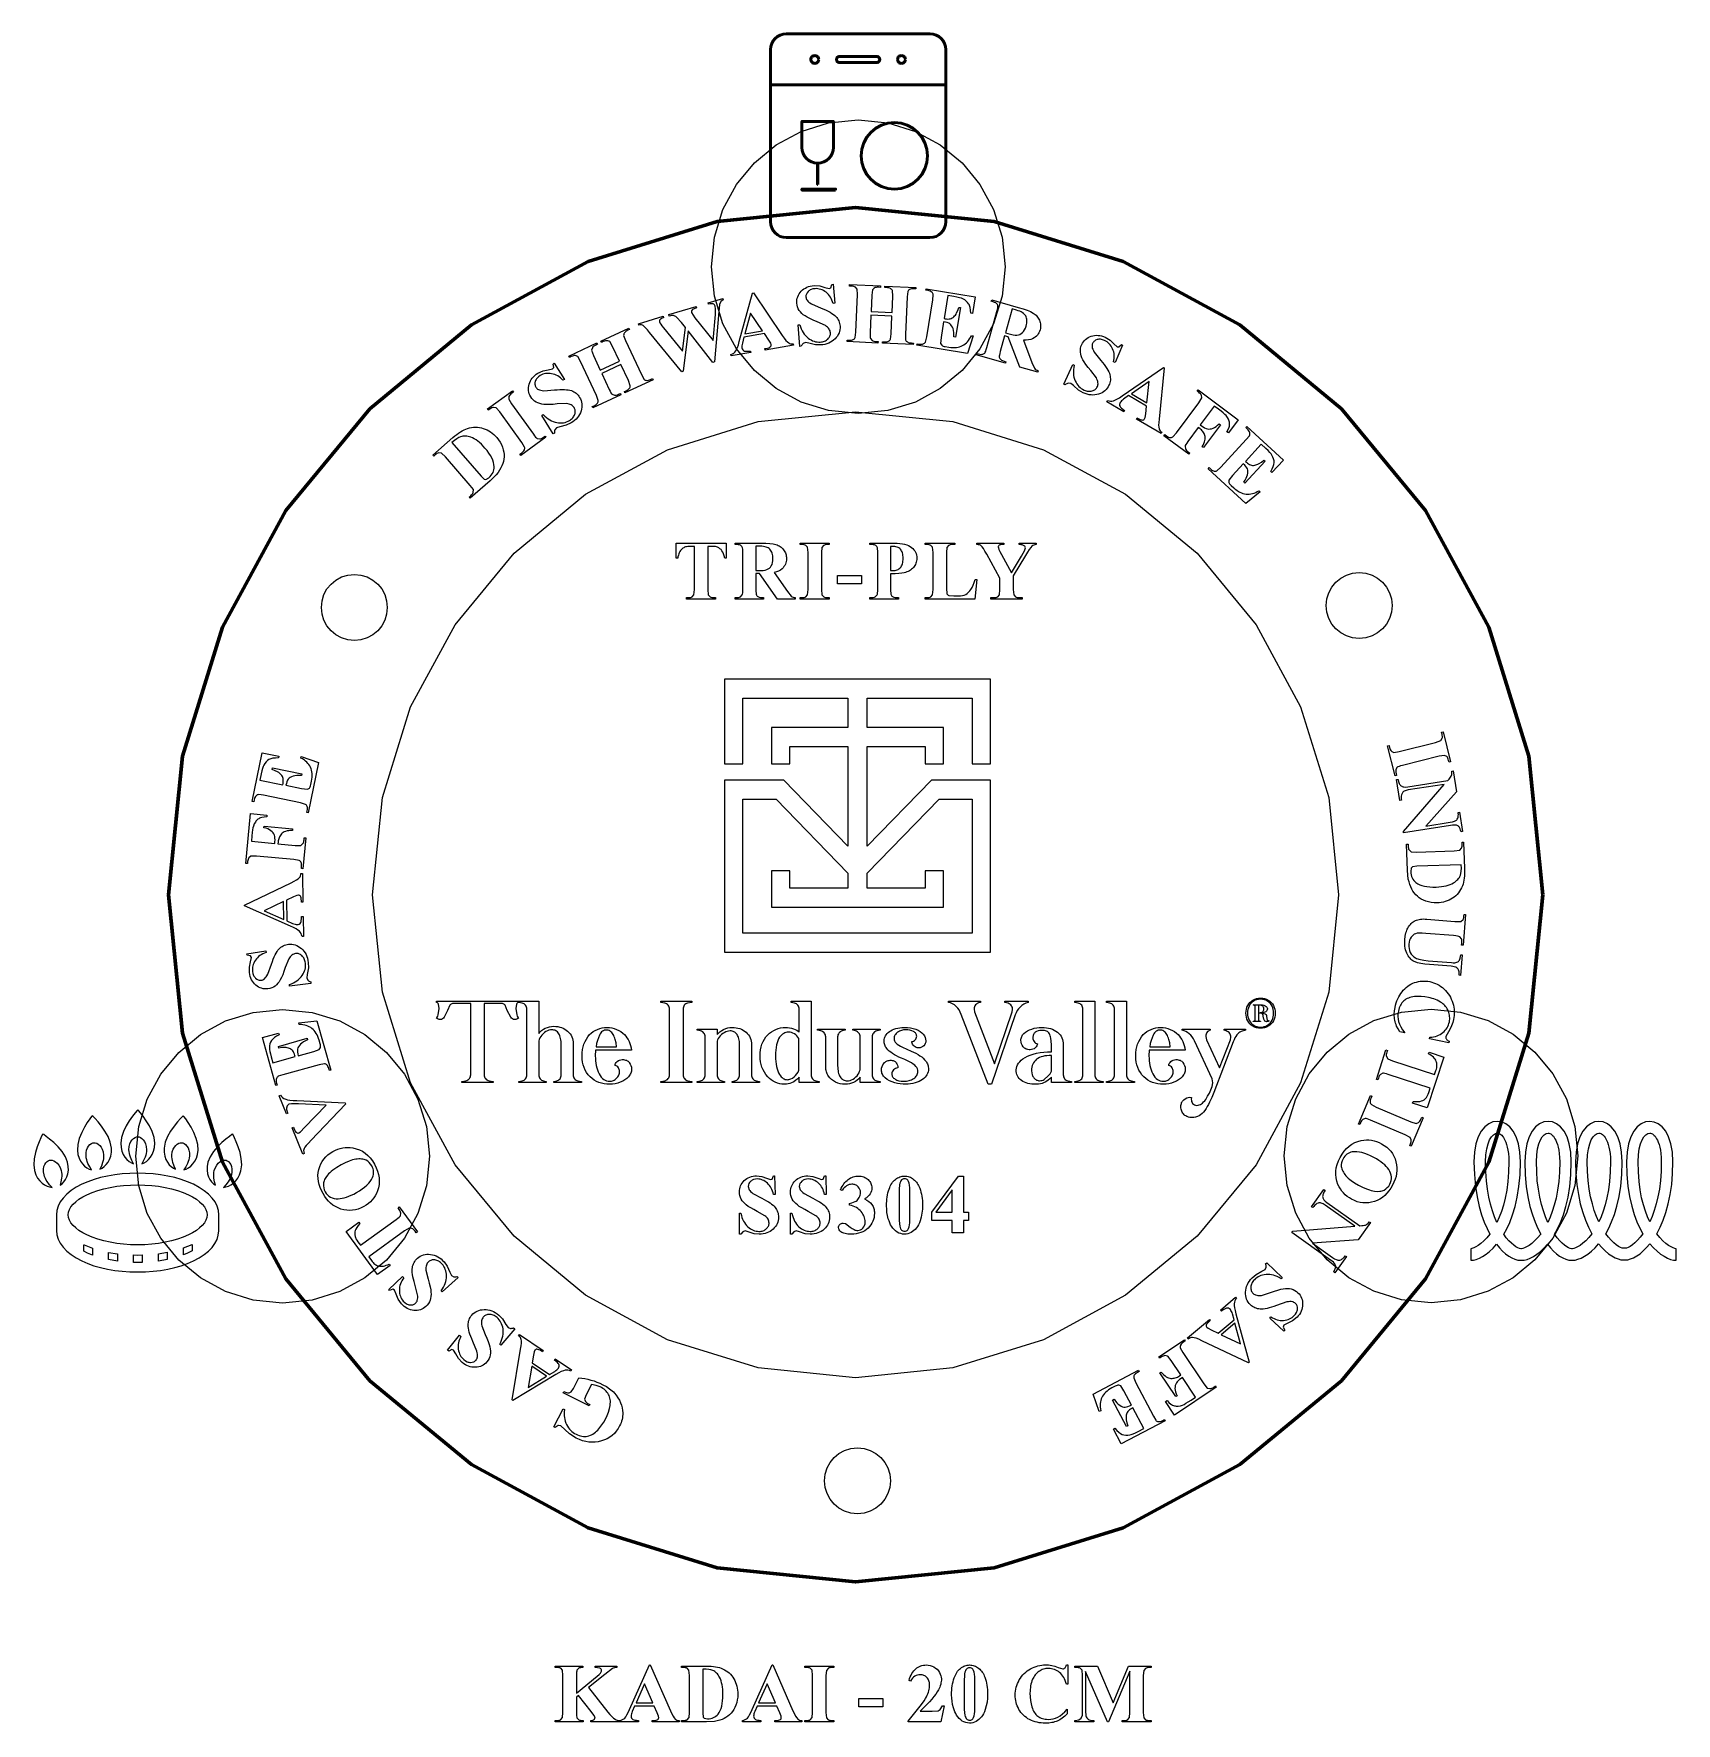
# Model space of a CAD drawing. Header units: centimetres. Extents: x -5.1 to 5, y -5.1 to 5.2.
import ezdxf

# ---------------------------------------------------------------- set-up
doc = ezdxf.new("R2010")
doc.units = ezdxf.units.CM
doc.header["$MEASUREMENT"] = 0
doc.layers.add('Layer 1', color=7, linetype='Continuous')

msp = doc.modelspace()

# ---------------------------------------------------------------- linework, layer by layer
at = {"layer": 'Layer 1', "lineweight": 50}
for points in [[(0.42797, 3.97009), (-0.45211, 3.97009), (-0.47167, 3.97206), (-0.48988, 3.97772), (-0.50637, 3.98667), (-0.52073, 3.99852), (-0.53258, 4.01289), (-0.54153, 4.02937), (-0.54719, 4.04759), (-0.54916, 4.06714), (-0.54916, 5.12248), (-0.54719, 5.14203), (-0.54153, 5.16025), (-0.53258, 5.17673), (-0.52073, 5.1911), (-0.50637, 5.20295), (-0.48988, 5.2119), (-0.47167, 5.21756), (-0.45211, 5.21953), (0.42797, 5.21953), (0.44752, 5.21756), (0.46574, 5.2119), (0.48222, 5.20295), (0.49658, 5.1911), (0.50843, 5.17673), (0.51738, 5.16025), (0.52304, 5.14203), (0.52501, 5.12248), (0.52501, 4.06714), (0.52304, 4.04759), (0.51738, 4.02937), (0.50843, 4.01289), (0.49658, 3.99852), (0.48222, 3.98667), (0.46574, 3.97772), (0.44752, 3.97206), (0.42797, 3.97009)], [(-0.254, 5.06203), (-0.25448, 5.05724), (-0.25587, 5.05278), (-0.25806, 5.04874), (-0.26097, 5.04522), (-0.26449, 5.04231), (-0.26853, 5.04012), (-0.27299, 5.03873), (-0.27778, 5.03825), (-0.28258, 5.03873), (-0.28705, 5.04012), (-0.2911, 5.04231), (-0.29462, 5.04522), (-0.29753, 5.04874), (-0.29972, 5.05278), (-0.30111, 5.05724), (-0.30159, 5.06203), (-0.30111, 5.06682), (-0.29972, 5.07128), (-0.29753, 5.07532), (-0.29462, 5.07884), (-0.2911, 5.08174), (-0.28705, 5.08393), (-0.28258, 5.08532), (-0.27778, 5.0858), (-0.27299, 5.08532), (-0.26853, 5.08393), (-0.26449, 5.08174), (-0.26097, 5.07884), (-0.25806, 5.07532), (-0.25587, 5.07128), (-0.25448, 5.06682), (-0.254, 5.06203)], [(0.10291, 5.04415), (-0.12704, 5.04415), (-0.13064, 5.04451), (-0.134, 5.04556), (-0.13703, 5.0472), (-0.13968, 5.04939), (-0.14187, 5.05204), (-0.14351, 5.05507), (-0.14456, 5.05843), (-0.14492, 5.06203), (-0.14456, 5.06564), (-0.14351, 5.06899), (-0.14187, 5.07203), (-0.13968, 5.07468), (-0.13703, 5.07686), (-0.134, 5.07851), (-0.13064, 5.07956), (-0.12704, 5.07992), (0.10291, 5.07992), (0.10651, 5.07956), (0.10987, 5.07851), (0.1129, 5.07686), (0.11555, 5.07468), (0.11774, 5.07203), (0.11938, 5.06899), (0.12043, 5.06564), (0.12079, 5.06203), (0.12043, 5.05843), (0.11938, 5.05507), (0.11774, 5.05204), (0.11555, 5.04939), (0.1129, 5.0472), (0.10987, 5.04556), (0.10651, 5.04451), (0.10291, 5.04415)], [(0.27744, 5.06203), (0.27696, 5.05724), (0.27557, 5.05278), (0.27338, 5.04874), (0.27047, 5.04522), (0.26695, 5.04231), (0.26291, 5.04012), (0.25845, 5.03873), (0.25366, 5.03825), (0.24886, 5.03873), (0.24439, 5.04012), (0.24034, 5.04231), (0.23682, 5.04522), (0.23391, 5.04874), (0.23172, 5.05278), (0.23033, 5.05724), (0.22985, 5.06203), (0.23033, 5.06682), (0.23172, 5.07128), (0.23391, 5.07532), (0.23682, 5.07884), (0.24034, 5.08174), (0.24439, 5.08393), (0.24886, 5.08532), (0.25366, 5.0858), (0.25845, 5.08532), (0.26291, 5.08393), (0.26695, 5.08174), (0.27047, 5.07884), (0.27338, 5.07532), (0.27557, 5.07128), (0.27696, 5.06682), (0.27744, 5.06203)], [(-0.26043, 4.42603), (-0.26043, 4.42603), (-0.27994, 4.428), (-0.29811, 4.43363), (-0.31455, 4.44256), (-0.32888, 4.45438), (-0.3407, 4.4687), (-0.34963, 4.48514), (-0.35527, 4.50332), (-0.35724, 4.52283), (-0.35724, 4.68186), (-0.16363, 4.68186), (-0.16363, 4.52283), (-0.1656, 4.50332), (-0.17124, 4.48514), (-0.18017, 4.4687), (-0.19199, 4.45438), (-0.20632, 4.44256), (-0.22276, 4.43363), (-0.24093, 4.428), (-0.26043, 4.42603)], [(0.41354, 4.4715), (0.4094, 4.43049), (0.39754, 4.39229), (0.37878, 4.35771), (0.35393, 4.32759), (0.32381, 4.30274), (0.28923, 4.28398), (0.25103, 4.27212), (0.21002, 4.26798), (0.16899, 4.27212), (0.13078, 4.28398), (0.09621, 4.30274), (0.06608, 4.32759), (0.04123, 4.35771), (0.02246, 4.39229), (0.0106, 4.43049), (0.00647, 4.4715), (0.0106, 4.51252), (0.02246, 4.55072), (0.04123, 4.58529), (0.06608, 4.61541), (0.09621, 4.64026), (0.13078, 4.65903), (0.16899, 4.67089), (0.21002, 4.67502), (0.25103, 4.67089), (0.28923, 4.65903), (0.32381, 4.64026), (0.35393, 4.61541), (0.37878, 4.58529), (0.39754, 4.55072), (0.4094, 4.51252), (0.41354, 4.4715)], [(-0.25926, 4.29613), (-0.26046, 4.29613), (-0.26046, 4.42606), (-0.25926, 4.42606), (-0.25926, 4.29613)], [(-0.15078, 4.26113), (-0.35722, 4.26113), (-0.35722, 4.26727), (-0.15078, 4.26727), (-0.15078, 4.26113)]]:
    msp.add_lwpolyline(points, close=True, dxfattribs=at)
msp.add_lwpolyline([(-0.54894, 4.90576), (0.52562, 4.90576)], dxfattribs=at)
at = {"layer": 'Layer 1', "color": 7}
for points in [[(0.88844, 3.79178), (0.87015, 3.61036), (0.8177, 3.44138), (0.73469, 3.28846), (0.62477, 3.15523), (0.49154, 3.04531), (0.33862, 2.9623), (0.16964, 2.90985), (-0.01178, 2.89156), (-0.1932, 2.90985), (-0.36218, 2.9623), (-0.51509, 3.04531), (-0.64832, 3.15523), (-0.75825, 3.28846), (-0.84125, 3.44138), (-0.8937, 3.61036), (-0.91199, 3.79178), (-0.8937, 3.9732), (-0.84125, 4.14218), (-0.75825, 4.2951), (-0.64832, 4.42833), (-0.51509, 4.53825), (-0.36218, 4.62126), (-0.1932, 4.67371), (-0.01178, 4.692), (0.16964, 4.67371), (0.33862, 4.62126), (0.49154, 4.53825), (0.62477, 4.42833), (0.73469, 4.2951), (0.8177, 4.14218), (0.87015, 3.9732), (0.88844, 3.79178)], [(-2.64027, -1.661), (-2.65856, -1.84242), (-2.71101, -2.0114), (-2.79402, -2.16432), (-2.90394, -2.29755), (-3.03717, -2.40747), (-3.19009, -2.49048), (-3.35907, -2.54293), (-3.54049, -2.56122), (-3.72191, -2.54293), (-3.89089, -2.49048), (-4.04381, -2.40747), (-4.17704, -2.29755), (-4.28696, -2.16432), (-4.36997, -2.0114), (-4.42242, -1.84242), (-4.44071, -1.661), (-4.42242, -1.47958), (-4.36997, -1.3106), (-4.28696, -1.15769), (-4.17704, -1.02446), (-4.04381, -0.91453), (-3.89089, -0.83153), (-3.72191, -0.77908), (-3.54049, -0.76079), (-3.35907, -0.77908), (-3.19009, -0.83153), (-3.03717, -0.91453), (-2.90394, -1.02446), (-2.79402, -1.15769), (-2.71101, -1.3106), (-2.65856, -1.47958), (-2.64027, -1.661)], [(4.40037, -1.65959), (4.38208, -1.84101), (4.32963, -2.00999), (4.24663, -2.1629), (4.1367, -2.29613), (4.00347, -2.40606), (3.85056, -2.48906), (3.68158, -2.54151), (3.50016, -2.5598), (3.31874, -2.54151), (3.14976, -2.48906), (2.99684, -2.40606), (2.86361, -2.29613), (2.75369, -2.1629), (2.67068, -2.00999), (2.61823, -1.84101), (2.59994, -1.65959), (2.61823, -1.47817), (2.67068, -1.30919), (2.75369, -1.15627), (2.86361, -1.02304), (2.99684, -0.91312), (3.14976, -0.83011), (3.31874, -0.77766), (3.50016, -0.75937), (3.68158, -0.77766), (3.85056, -0.83011), (4.00347, -0.91312), (4.1367, -1.02304), (4.24663, -1.15627), (4.32963, -1.30919), (4.38208, -1.47817), (4.40037, -1.65959)]]:
    msp.add_lwpolyline(points, close=True, dxfattribs=at)
at = {"layer": 'Layer 1', "color": 250, "lineweight": 60}
msp.add_lwpolyline([(4.18489, -0.0584), (4.09931, -0.90735), (3.85386, -1.69807), (3.46548, -2.41361), (2.95111, -3.03704), (2.32768, -3.55141), (1.61214, -3.93979), (0.82142, -4.18524), (-0.02753, -4.27082), (-0.87648, -4.18524), (-1.66719, -3.93979), (-2.38273, -3.55141), (-3.00616, -3.03704), (-3.52053, -2.41361), (-3.90891, -1.69807), (-4.15436, -0.90735), (-4.23994, -0.0584), (-4.15436, 0.79055), (-3.90891, 1.58126), (-3.52053, 2.2968), (-3.00616, 2.92023), (-2.38273, 3.4346), (-1.66719, 3.82298), (-0.87648, 4.06843), (-0.02753, 4.15401), (0.82142, 4.06843), (1.61214, 3.82298), (2.32768, 3.4346), (2.95111, 2.92023), (3.46548, 2.2968), (3.85386, 1.58126), (4.09931, 0.79055), (4.18489, -0.0584)], close=True, dxfattribs=at)
at = {"layer": 'Layer 1'}
for points in [[(-0.58631, 3.38149), (-0.71189, 3.36005), (-0.72176, 3.3237), (-0.72363, 3.31504), (-0.72468, 3.30726), (-0.72492, 3.30038), (-0.72437, 3.29439), (-0.72243, 3.28765), (-0.71915, 3.28214), (-0.71453, 3.27784), (-0.70857, 3.27476), (-0.70335, 3.27369), (-0.69557, 3.2733), (-0.68522, 3.2736), (-0.67231, 3.2746), (-0.6708, 3.26575), (-0.79005, 3.24538), (-0.79156, 3.25424), (-0.78271, 3.25786), (-0.7749, 3.26257), (-0.76817, 3.26835), (-0.76253, 3.27519), (-0.75731, 3.28439), (-0.75194, 3.2971), (-0.74644, 3.31331), (-0.74082, 3.33303), (-0.65961, 3.63002), (-0.65454, 3.63089), (-0.47689, 3.37024), (-0.46488, 3.35332), (-0.45436, 3.34), (-0.44531, 3.3303), (-0.43772, 3.32423), (-0.43212, 3.32148), (-0.42577, 3.31975), (-0.41862, 3.31902), (-0.41067, 3.31928), (-0.40915, 3.31043), (-0.58268, 3.2808), (-0.58419, 3.28965), (-0.57706, 3.29087), (-0.56746, 3.29288), (-0.55952, 3.29534), (-0.55326, 3.29825), (-0.5487, 3.30161), (-0.54654, 3.3043), (-0.5452, 3.30735), (-0.54467, 3.31072), (-0.54493, 3.3144), (-0.54812, 3.32378), (-0.55937, 3.34178), (-0.58631, 3.38149)], [(-0.16511, 3.68379), (-0.15478, 3.56744), (-0.16574, 3.56673), (-0.16874, 3.57725), (-0.17241, 3.5872), (-0.17676, 3.59656), (-0.18177, 3.60533), (-0.18745, 3.61353), (-0.1938, 3.62114), (-0.20083, 3.62818), (-0.20854, 3.63463), (-0.21666, 3.64037), (-0.22488, 3.64526), (-0.23318, 3.64931), (-0.24159, 3.65253), (-0.25008, 3.6549), (-0.25868, 3.65643), (-0.26737, 3.65711), (-0.27616, 3.65696), (-0.28909, 3.65524), (-0.30047, 3.65185), (-0.30558, 3.64953), (-0.3103, 3.6468), (-0.31462, 3.64364), (-0.31856, 3.64007), (-0.3251, 3.63235), (-0.32959, 3.62422), (-0.33107, 3.62), (-0.33203, 3.61569), (-0.33249, 3.61128), (-0.33245, 3.60678), (-0.33173, 3.60116), (-0.33031, 3.59592), (-0.32822, 3.59103), (-0.32544, 3.5865), (-0.32061, 3.58079), (-0.31459, 3.57517), (-0.30736, 3.56964), (-0.29893, 3.56422), (-0.23884, 3.53787), (-0.22304, 3.5314), (-0.20854, 3.52495), (-0.19535, 3.51852), (-0.18348, 3.5121), (-0.17291, 3.50571), (-0.16365, 3.49933), (-0.15569, 3.49297), (-0.14905, 3.48663), (-0.14343, 3.48015), (-0.1385, 3.47339), (-0.13423, 3.46635), (-0.13065, 3.45902), (-0.12773, 3.4514), (-0.1255, 3.44349), (-0.12393, 3.4353), (-0.12303, 3.42681), (-0.12289, 3.41603), (-0.12388, 3.40556), (-0.12601, 3.3954), (-0.12928, 3.38555), (-0.13367, 3.37602), (-0.13921, 3.3668), (-0.14587, 3.35788), (-0.15367, 3.34927), (-0.16236, 3.34129), (-0.17172, 3.33425), (-0.18174, 3.32815), (-0.19243, 3.323), (-0.20378, 3.31879), (-0.2158, 3.31552), (-0.22848, 3.31321), (-0.24182, 3.31184), (-0.27448, 3.31307), (-0.31369, 3.32322), (-0.33523, 3.32693), (-0.34961, 3.32079), (-0.35313, 3.31758), (-0.35624, 3.31373), (-0.35892, 3.30922), (-0.36118, 3.30406), (-0.3705, 3.30345), (-0.37909, 3.43527), (-0.36977, 3.43588), (-0.3656, 3.42263), (-0.36081, 3.41024), (-0.35538, 3.39871), (-0.34932, 3.38806), (-0.34263, 3.37827), (-0.33532, 3.36935), (-0.32738, 3.3613), (-0.31882, 3.35413), (-0.30987, 3.34785), (-0.30082, 3.3425), (-0.29167, 3.33806), (-0.28242, 3.33454), (-0.27306, 3.33194), (-0.2636, 3.33026), (-0.25404, 3.32951), (-0.24436, 3.32968), (-0.23706, 3.33041), (-0.23017, 3.3316), (-0.22369, 3.33326), (-0.21763, 3.33539), (-0.21197, 3.33798), (-0.20673, 3.34103), (-0.20191, 3.34455), (-0.1975, 3.34853), (-0.19358, 3.3528), (-0.19023, 3.3572), (-0.18745, 3.36172), (-0.18523, 3.36636), (-0.18359, 3.37114), (-0.18251, 3.37605), (-0.18199, 3.38109), (-0.18205, 3.38626), (-0.18288, 3.39232), (-0.18456, 3.39826), (-0.18709, 3.40406), (-0.19047, 3.40971), (-0.1947, 3.41518), (-0.1998, 3.42044), (-0.20578, 3.42551), (-0.21266, 3.43041), (-0.26377, 3.45435), (-0.28757, 3.46409), (-0.30782, 3.47323), (-0.32452, 3.48174), (-0.33766, 3.4896), (-0.34836, 3.49742), (-0.35786, 3.5058), (-0.36615, 3.51475), (-0.37324, 3.52425), (-0.37901, 3.53438), (-0.38336, 3.5451), (-0.38627, 3.55642), (-0.38777, 3.56832), (-0.38794, 3.5786), (-0.38709, 3.58856), (-0.38522, 3.5982), (-0.38233, 3.60752), (-0.37841, 3.61652), (-0.37347, 3.62519), (-0.36751, 3.63355), (-0.36052, 3.64158), (-0.35276, 3.649), (-0.34441, 3.65554), (-0.33548, 3.66118), (-0.32597, 3.66595), (-0.31587, 3.66982), (-0.30519, 3.67282), (-0.29393, 3.67493), (-0.28209, 3.67616), (-0.24756, 3.67435), (-0.21611, 3.66493), (-0.19026, 3.65832), (-0.17955, 3.66309), (-0.17334, 3.68325), (-0.16511, 3.68379)], [(0.06591, 3.49462), (0.06118, 3.38587), (0.06084, 3.3736), (0.06099, 3.36386), (0.06162, 3.35664), (0.06274, 3.35195), (0.07421, 3.33964), (0.07897, 3.33719), (0.08453, 3.33535), (0.0909, 3.33412), (0.09805, 3.33349), (0.11004, 3.33297), (0.10965, 3.324), (-0.07975, 3.33222), (-0.07936, 3.34119), (-0.06738, 3.34067), (-0.05985, 3.34069), (-0.05306, 3.34143), (-0.04701, 3.34288), (-0.04171, 3.34502), (-0.03832, 3.34704), (-0.03531, 3.34972), (-0.03269, 3.35306), (-0.03046, 3.35706), (-0.0261, 3.38966), (-0.01609, 3.62034), (-0.01755, 3.65426), (-0.02894, 3.66656), (-0.03369, 3.66902), (-0.03928, 3.67086), (-0.0457, 3.67209), (-0.05297, 3.67272), (-0.06495, 3.67324), (-0.06456, 3.68221), (0.12485, 3.67399), (0.12446, 3.66502), (0.11247, 3.66554), (0.10501, 3.66552), (0.09827, 3.66478), (0.09226, 3.66333), (0.08698, 3.66118), (0.07555, 3.64916), (0.0712, 3.61655), (0.06689, 3.51732), (0.19591, 3.51172), (0.20021, 3.61095), (0.19875, 3.64487), (0.19702, 3.64822), (0.19453, 3.65139), (0.19126, 3.65438), (0.18719, 3.65718), (0.18238, 3.65964), (0.17678, 3.66148), (0.17037, 3.66271), (0.16316, 3.66334), (0.15136, 3.66385), (0.15175, 3.67282), (0.34116, 3.6646), (0.34077, 3.65563), (0.32897, 3.65614), (0.32139, 3.65612), (0.31459, 3.65539), (0.30858, 3.65394), (0.30338, 3.65179), (0.29998, 3.64977), (0.29692, 3.6471), (0.29421, 3.64377), (0.29185, 3.63977), (0.28751, 3.60716), (0.2775, 3.37648), (0.27895, 3.34256), (0.28068, 3.33922), (0.28318, 3.33605), (0.28645, 3.33305), (0.29052, 3.33025), (0.29533, 3.32779), (0.30093, 3.32595), (0.30734, 3.32472), (0.31455, 3.32409), (0.32636, 3.32358), (0.32597, 3.31461), (0.13655, 3.32283), (0.13694, 3.3318), (0.14875, 3.33129), (0.15633, 3.33131), (0.16313, 3.33205), (0.16913, 3.3335), (0.17433, 3.33565), (0.17774, 3.33767), (0.18079, 3.34034), (0.18349, 3.34367), (0.18585, 3.34767), (0.1902, 3.38027), (0.19492, 3.48902), (0.06591, 3.49462)], [(0.53775, 3.61431), (0.51492, 3.47349), (0.52207, 3.47233), (0.5304, 3.47131), (0.53825, 3.47103), (0.5456, 3.47149), (0.55248, 3.47269), (0.55886, 3.47463), (0.56477, 3.47731), (0.57018, 3.48072), (0.57512, 3.48488), (0.57967, 3.48974), (0.58397, 3.49527), (0.58804, 3.50146), (0.59185, 3.50832), (0.59873, 3.52405), (0.6046, 3.54246), (0.6149, 3.54079), (0.58556, 3.3598), (0.57527, 3.36147), (0.57554, 3.37593), (0.5747, 3.38918), (0.57276, 3.40123), (0.56973, 3.41206), (0.56579, 3.4216), (0.56121, 3.42964), (0.55597, 3.4362), (0.55006, 3.44129), (0.54298, 3.44537), (0.53424, 3.44888), (0.52385, 3.45182), (0.51179, 3.45419), (0.49604, 3.357), (0.49293, 3.32174), (0.50064, 3.30978), (0.50433, 3.30736), (0.50916, 3.30526), (0.51512, 3.3035), (0.52221, 3.30209), (0.54373, 3.2986), (0.55606, 3.29696), (0.56787, 3.29612), (0.57919, 3.29608), (0.58999, 3.29684), (0.60028, 3.2984), (0.61006, 3.30075), (0.61933, 3.3039), (0.62808, 3.30785), (0.63637, 3.31261), (0.64425, 3.31818), (0.65171, 3.32458), (0.65875, 3.3318), (0.66537, 3.33985), (0.67157, 3.34872), (0.67735, 3.35842), (0.68271, 3.36895), (0.69256, 3.36735), (0.65858, 3.26018), (0.34822, 3.31048), (0.34965, 3.31935), (0.36149, 3.31743), (0.36897, 3.31657), (0.3758, 3.3165), (0.38198, 3.31723), (0.3875, 3.31874), (0.3911, 3.32035), (0.3944, 3.32266), (0.39739, 3.32566), (0.40008, 3.32938), (0.40822, 3.36125), (0.44516, 3.58917), (0.44851, 3.61843), (0.44762, 3.62292), (0.44607, 3.62699), (0.44386, 3.63062), (0.44099, 3.63383), (0.43602, 3.63787), (0.42998, 3.64116), (0.42287, 3.64371), (0.41467, 3.64551), (0.40283, 3.64743), (0.40427, 3.65629), (0.70478, 3.60758), (0.68821, 3.50536), (0.67791, 3.50703), (0.67653, 3.52515), (0.67393, 3.54073), (0.67217, 3.54758), (0.67011, 3.55379), (0.66776, 3.55937), (0.66511, 3.56432), (0.65871, 3.57317), (0.65071, 3.58118), (0.64109, 3.58834), (0.62985, 3.59466), (0.62117, 3.59812), (0.60917, 3.60155), (0.59384, 3.60492), (0.57517, 3.60825), (0.53775, 3.61431)], [(-0.8416, 3.59719), (-0.83903, 3.58858), (-0.85394, 3.57833), (-0.86167, 3.56076), (-0.86614, 3.51751), (-0.89259, 3.20801), (-0.90199, 3.2052), (-1.05365, 3.39782), (-1.08397, 3.15077), (-1.0931, 3.14804), (-1.29015, 3.38757), (-1.30385, 3.40393), (-1.31499, 3.41659), (-1.32358, 3.42553), (-1.32964, 3.43073), (-1.33489, 3.43342), (-1.34105, 3.43484), (-1.34813, 3.43501), (-1.35612, 3.43393), (-1.35869, 3.44254), (-1.2075, 3.48775), (-1.20493, 3.47915), (-1.21315, 3.47612), (-1.21967, 3.47301), (-1.2245, 3.4698), (-1.22763, 3.46648), (-1.22951, 3.46313), (-1.23054, 3.45969), (-1.23072, 3.45618), (-1.23007, 3.4526), (-1.22747, 3.44677), (-1.22249, 3.43874), (-1.21513, 3.42853), (-1.2054, 3.41613), (-1.08834, 3.27374), (-1.07143, 3.41889), (-1.09566, 3.44941), (-1.1256, 3.48302), (-1.1303, 3.48656), (-1.13503, 3.48935), (-1.1398, 3.49137), (-1.14461, 3.4926), (-1.1498, 3.49304), (-1.15582, 3.49268), (-1.16267, 3.4915), (-1.17036, 3.48949), (-1.17293, 3.49809), (-1.00534, 3.54822), (-1.00276, 3.53961), (-1.02738, 3.52921), (-1.03406, 3.52088), (-1.03433, 3.51059), (-1.01229, 3.47876), (-0.90133, 3.33886), (-0.88756, 3.49962), (-0.88568, 3.53363), (-0.88821, 3.54942), (-0.89011, 3.55413), (-0.89274, 3.55803), (-0.8961, 3.56111), (-0.90023, 3.56339), (-0.90539, 3.56465), (-0.91201, 3.56476), (-0.92008, 3.56371), (-0.92958, 3.5615), (-0.93215, 3.5701), (-0.8416, 3.59719)], [(0.88567, 3.36795), (0.85891, 3.27284), (0.85565, 3.26042), (0.85354, 3.25037), (0.85257, 3.24273), (0.85278, 3.23752), (0.8539, 3.23357), (0.8558, 3.2298), (0.85846, 3.2262), (0.86187, 3.22279), (0.86673, 3.21943), (0.87362, 3.21606), (0.88256, 3.21268), (0.89356, 3.2093), (0.89113, 3.20066), (0.7118, 3.2511), (0.71423, 3.25975), (0.7255, 3.25687), (0.73496, 3.25508), (0.7426, 3.25439), (0.74843, 3.25479), (0.75312, 3.25599), (0.75724, 3.25772), (0.76079, 3.25994), (0.76376, 3.26265), (0.76666, 3.26698), (0.76982, 3.27397), (0.77323, 3.28362), (0.77692, 3.2959), (0.83888, 3.51615), (0.84215, 3.52861), (0.84428, 3.53864), (0.84523, 3.54626), (0.84502, 3.55147), (0.8439, 3.55543), (0.842, 3.5592), (0.83934, 3.56278), (0.83594, 3.5662), (0.83108, 3.56955), (0.82419, 3.57292), (0.81524, 3.5763), (0.80424, 3.57969), (0.80667, 3.58833), (0.9696, 3.5425), (0.99911, 3.53363), (1.02405, 3.52491), (1.04441, 3.51632), (1.06023, 3.50786), (1.06678, 3.50351), (1.07286, 3.4988), (1.07848, 3.49373), (1.08363, 3.48831), (1.08832, 3.48252), (1.09253, 3.47638), (1.09628, 3.46989), (1.09957, 3.46303), (1.1023, 3.45599), (1.10438, 3.44886), (1.1058, 3.44166), (1.10658, 3.43437), (1.1067, 3.427), (1.10616, 3.41955), (1.10498, 3.41201), (1.10315, 3.40439), (1.10015, 3.3954), (1.09638, 3.38705), (1.09185, 3.37935), (1.08657, 3.37229), (1.08052, 3.36588), (1.07372, 3.36012), (1.06616, 3.355), (1.05784, 3.35054), (1.04597, 3.34604), (1.0326, 3.34302), (1.01772, 3.3415), (1.00134, 3.34146), (1.05323, 3.20363), (1.06922, 3.16949), (1.07379, 3.16455), (1.07905, 3.16035), (1.08497, 3.15688), (1.09155, 3.15415), (1.08897, 3.145), (0.97858, 3.17605), (0.90869, 3.36148), (0.88567, 3.36795)], [(0.93204, 3.53276), (0.89068, 3.38576), (0.90541, 3.38162), (0.92238, 3.37727), (0.93732, 3.37434), (0.95021, 3.37283), (0.96104, 3.37273), (0.97056, 3.37417), (0.97948, 3.37714), (0.98779, 3.38164), (0.99549, 3.38765), (1.00244, 3.39523), (1.00848, 3.40444), (1.0136, 3.41525), (1.01779, 3.42767), (1.02011, 3.43704), (1.02166, 3.44595), (1.02246, 3.45439), (1.02249, 3.46237), (1.02175, 3.46989), (1.02025, 3.47695), (1.01799, 3.48354), (1.01497, 3.48967), (1.01113, 3.49538), (1.00641, 3.50072), (1.00082, 3.50569), (0.99435, 3.51029), (0.98701, 3.51452), (0.97879, 3.51837), (0.96969, 3.52186), (0.95972, 3.52497), (0.93204, 3.53276)], [(-0.598, 3.39879), (-0.67162, 3.50728), (-0.70633, 3.38029), (-0.598, 3.39879)], [(-1.58342, 3.1377), (-1.53757, 3.03898), (-1.53223, 3.02793), (-1.52762, 3.01935), (-1.52373, 3.01323), (-1.52058, 3.00958), (-1.50474, 3.00393), (-1.49938, 3.00394), (-1.4936, 3.00487), (-1.48738, 3.00671), (-1.48074, 3.00944), (-1.46985, 3.0145), (-1.46607, 3.00635), (-1.63801, 2.9265), (-1.6418, 2.93465), (-1.63092, 2.9397), (-1.62425, 2.94318), (-1.61855, 2.94696), (-1.61385, 2.95103), (-1.61013, 2.95537), (-1.60805, 2.95873), (-1.60661, 2.96248), (-1.60582, 2.96665), (-1.60567, 2.97123), (-1.61681, 3.00218), (-1.71407, 3.2116), (-1.73097, 3.24104), (-1.74674, 3.24673), (-1.7521, 3.24672), (-1.7579, 3.24578), (-1.76417, 3.24392), (-1.77091, 3.24114), (-1.78179, 3.23609), (-1.78557, 3.24423), (-1.61362, 3.32408), (-1.60984, 3.31594), (-1.62073, 3.31088), (-1.62734, 3.30743), (-1.63298, 3.30367), (-1.63765, 3.29962), (-1.64135, 3.29528), (-1.64596, 3.27935), (-1.63483, 3.2484), (-1.59299, 3.15831), (-1.47587, 3.2127), (-1.5177, 3.30279), (-1.53461, 3.33223), (-1.53768, 3.33441), (-1.54135, 3.33608), (-1.54563, 3.33723), (-1.55054, 3.33784), (-1.55594, 3.33781), (-1.56176, 3.33687), (-1.56801, 3.33501), (-1.57471, 3.33225), (-1.58542, 3.32728), (-1.5892, 3.33542), (-1.41725, 3.41528), (-1.41347, 3.40713), (-1.42418, 3.40216), (-1.4309, 3.39865), (-1.43661, 3.39487), (-1.44128, 3.39082), (-1.4449, 3.38652), (-1.44699, 3.38316), (-1.44847, 3.37938), (-1.44934, 3.37518), (-1.4496, 3.37054), (-1.43845, 3.3396), (-1.3412, 3.13018), (-1.3243, 3.10074), (-1.32122, 3.09856), (-1.31755, 3.09689), (-1.31327, 3.09574), (-1.30836, 3.09513), (-1.30296, 3.09516), (-1.29714, 3.0961), (-1.29089, 3.09796), (-1.28419, 3.10072), (-1.27348, 3.10569), (-1.2697, 3.09755), (-1.44165, 3.01769), (-1.44543, 3.02584), (-1.43472, 3.03081), (-1.428, 3.03432), (-1.42229, 3.0381), (-1.41762, 3.04215), (-1.414, 3.04645), (-1.41191, 3.04981), (-1.41043, 3.05359), (-1.40956, 3.0578), (-1.40931, 3.06243), (-1.42045, 3.09337), (-1.4663, 3.1921), (-1.58342, 3.1377)], [(1.60925, 3.31116), (1.56371, 3.20359), (1.55369, 3.20811), (1.55599, 3.21881), (1.55742, 3.22931), (1.55799, 3.23962), (1.55769, 3.24972), (1.55652, 3.25963), (1.55449, 3.26934), (1.55159, 3.27885), (1.54782, 3.28816), (1.54335, 3.29704), (1.5384, 3.30522), (1.53297, 3.3127), (1.52706, 3.31949), (1.52067, 3.32558), (1.5138, 3.33096), (1.50645, 3.33566), (1.49861, 3.33965), (1.48639, 3.34421), (1.47475, 3.34657), (1.46916, 3.34692), (1.46371, 3.34673), (1.4584, 3.34598), (1.45325, 3.34467), (1.44385, 3.34093), (1.43607, 3.33585), (1.43278, 3.33283), (1.4299, 3.32948), (1.42742, 3.3258), (1.42535, 3.32181), (1.42335, 3.31651), (1.42213, 3.31121), (1.42169, 3.30591), (1.422, 3.3006), (1.42358, 3.2933), (1.42626, 3.28551), (1.43005, 3.27723), (1.43494, 3.26849), (1.4756, 3.21699), (1.48652, 3.20386), (1.49628, 3.19135), (1.5049, 3.17947), (1.51237, 3.16823), (1.5187, 3.15761), (1.52387, 3.14763), (1.5279, 3.13828), (1.53079, 3.12956), (1.5327, 3.12121), (1.53389, 3.11293), (1.53434, 3.10471), (1.53406, 3.09655), (1.53306, 3.08846), (1.53132, 3.08042), (1.52885, 3.07245), (1.52566, 3.06453), (1.52072, 3.05495), (1.51492, 3.04617), (1.50827, 3.03821), (1.50076, 3.03105), (1.49239, 3.0247), (1.48317, 3.01916), (1.4731, 3.01442), (1.46217, 3.01049), (1.45074, 3.00753), (1.43917, 3.0057), (1.42745, 3.00503), (1.4156, 3.0055), (1.4036, 3.00712), (1.39147, 3.00988), (1.37919, 3.0138), (1.36677, 3.01886), (1.33851, 3.03529), (1.30867, 3.06267), (1.2914, 3.07607), (1.27582, 3.0774), (1.2712, 3.07622), (1.26665, 3.07428), (1.26217, 3.07157), (1.25775, 3.06807), (1.24924, 3.07192), (1.30359, 3.19232), (1.3121, 3.18847), (1.30955, 3.17482), (1.30797, 3.16163), (1.30734, 3.14891), (1.30768, 3.13665), (1.30898, 3.12487), (1.31125, 3.11356), (1.31447, 3.10272), (1.31866, 3.09237), (1.32361, 3.08262), (1.32908, 3.07364), (1.33508, 3.06543), (1.34159, 3.05797), (1.34863, 3.05128), (1.35619, 3.04536), (1.36429, 3.0402), (1.37291, 3.0358), (1.37969, 3.03301), (1.38634, 3.03083), (1.39284, 3.02925), (1.39919, 3.02827), (1.4054, 3.0279), (1.41146, 3.02814), (1.41738, 3.02898), (1.42314, 3.03042), (1.4286, 3.03235), (1.43362, 3.03466), (1.4382, 3.03734), (1.44234, 3.0404), (1.44604, 3.04385), (1.44929, 3.04767), (1.45211, 3.05188), (1.45449, 3.05647), (1.45661, 3.06221), (1.45792, 3.06824), (1.45841, 3.07455), (1.45808, 3.08113), (1.45691, 3.08794), (1.45489, 3.09498), (1.452, 3.10227), (1.44822, 3.10983), (1.41435, 3.15498), (1.39792, 3.17477), (1.38433, 3.19234), (1.37359, 3.20769), (1.36568, 3.22081), (1.35992, 3.23274), (1.35548, 3.24461), (1.35236, 3.25641), (1.35056, 3.26812), (1.35023, 3.27977), (1.35144, 3.29128), (1.35418, 3.30263), (1.35844, 3.31384), (1.36312, 3.323), (1.36855, 3.3314), (1.37473, 3.33903), (1.38167, 3.3459), (1.38935, 3.352), (1.39778, 3.35733), (1.40697, 3.3619), (1.41692, 3.3657), (1.42726, 3.36861), (1.4377, 3.37045), (1.44823, 3.37125), (1.45887, 3.37098), (1.4696, 3.36966), (1.48044, 3.36729), (1.49137, 3.36387), (1.5024, 3.35939), (1.53203, 3.34157), (1.55537, 3.31848), (1.57509, 3.30049), (1.58678, 3.29966), (1.60174, 3.31455), (1.60925, 3.31116)], [(-1.87521, 3.19944), (-1.81238, 3.10098), (-1.82178, 3.09529), (-1.8293, 3.10324), (-1.83714, 3.11037), (-1.84531, 3.11667), (-1.8538, 3.12215), (-1.86262, 3.1268), (-1.87178, 3.13063), (-1.88126, 3.13363), (-1.89107, 3.1358), (-1.90092, 3.13715), (-1.91047, 3.1377), (-1.91971, 3.13747), (-1.92864, 3.13644), (-1.93728, 3.13462), (-1.94561, 3.13201), (-1.95364, 3.12861), (-1.96137, 3.12442), (-1.97205, 3.11693), (-1.98058, 3.10868), (-1.98405, 3.10427), (-1.98697, 3.09966), (-1.98935, 3.09487), (-1.9912, 3.08988), (-1.99344, 3.08002), (-1.99367, 3.07073), (-1.99304, 3.06631), (-1.99191, 3.06203), (-1.99028, 3.05791), (-1.98817, 3.05393), (-1.98494, 3.04928), (-1.98127, 3.04528), (-1.97715, 3.04192), (-1.9726, 3.03918), (-1.96568, 3.03634), (-1.95774, 3.03413), (-1.94878, 3.03256), (-1.9388, 3.03163), (-1.87333, 3.03597), (-1.85633, 3.03752), (-1.84049, 3.03849), (-1.82582, 3.03886), (-1.81232, 3.03864), (-1.79999, 3.03784), (-1.78883, 3.03645), (-1.77884, 3.03447), (-1.77002, 3.03191), (-1.76205, 3.02876), (-1.75456, 3.02504), (-1.74753, 3.02076), (-1.74097, 3.01591), (-1.73487, 3.01049), (-1.72923, 3.00451), (-1.72406, 2.99796), (-1.71935, 2.99084), (-1.71425, 2.98134), (-1.7103, 2.97159), (-1.70751, 2.9616), (-1.70587, 2.95136), (-1.70537, 2.94087), (-1.70603, 2.93013), (-1.70783, 2.91914), (-1.71078, 2.90791), (-1.71481, 2.89681), (-1.71987, 2.88625), (-1.72595, 2.87621), (-1.73305, 2.86671), (-1.74118, 2.85774), (-1.75034, 2.84931), (-1.76052, 2.84141), (-1.77173, 2.83404), (-1.80127, 2.82006), (-1.84075, 2.81098), (-1.86157, 2.80435), (-1.87149, 2.79226), (-1.87314, 2.78779), (-1.87412, 2.78294), (-1.87442, 2.77771), (-1.87404, 2.77208), (-1.88203, 2.76725), (-1.95045, 2.88025), (-1.94246, 2.88508), (-1.93265, 2.87524), (-1.92268, 2.86646), (-1.91255, 2.85874), (-1.90226, 2.85208), (-1.89181, 2.84648), (-1.88121, 2.84194), (-1.87046, 2.83846), (-1.85956, 2.83605), (-1.84872, 2.83461), (-1.83822, 2.83403), (-1.82805, 2.83431), (-1.81822, 2.83545), (-1.80872, 2.83746), (-1.79955, 2.84034), (-1.79072, 2.84408), (-1.78221, 2.8487), (-1.77607, 2.85271), (-1.77051, 2.85694), (-1.76552, 2.8614), (-1.76112, 2.86608), (-1.7573, 2.87099), (-1.75406, 2.87612), (-1.7514, 2.88146), (-1.74932, 2.88703), (-1.74782, 2.89263), (-1.74687, 2.89808), (-1.74649, 2.90337), (-1.74667, 2.90852), (-1.74741, 2.91351), (-1.74871, 2.91836), (-1.75058, 2.92307), (-1.75302, 2.92763), (-1.75655, 2.93263), (-1.76078, 2.93713), (-1.7657, 2.9411), (-1.7713, 2.94456), (-1.77758, 2.94746), (-1.78453, 2.94978), (-1.79217, 2.95152), (-1.80053, 2.95269), (-1.85693, 2.95036), (-1.88255, 2.94803), (-1.90473, 2.9468), (-1.92346, 2.94665), (-1.93875, 2.94756), (-1.95185, 2.94956), (-1.96414, 2.95263), (-1.97563, 2.95674), (-1.9863, 2.96189), (-1.99609, 2.96822), (-2.00489, 2.97574), (-2.01269, 2.98443), (-2.01951, 2.9943), (-2.02441, 3.00334), (-2.02825, 3.01257), (-2.03104, 3.02199), (-2.03277, 3.03159), (-2.03344, 3.04138), (-2.03306, 3.05135), (-2.03162, 3.06152), (-2.02912, 3.07187), (-2.02566, 3.08204), (-2.02127, 3.09168), (-2.01595, 3.10081), (-2.00971, 3.10942), (-2.00254, 3.11752), (-1.99445, 3.1251), (-1.98543, 3.13217), (-1.97549, 3.13872), (-1.94401, 3.15305), (-1.91176, 3.15919), (-1.88577, 3.16525), (-1.87847, 3.17441), (-1.88226, 3.19517), (-1.87521, 3.19944)], [(1.75584, 2.93709), (1.64587, 3.00141), (1.61494, 2.97991), (1.60794, 2.97448), (1.60214, 2.9692), (1.59753, 2.96408), (1.5941, 2.95914), (1.59125, 2.95273), (1.59022, 2.9464), (1.591, 2.94014), (1.59358, 2.93395), (1.59689, 2.92978), (1.6026, 2.92447), (1.61072, 2.91805), (1.62125, 2.91051), (1.61671, 2.90276), (1.51228, 2.96384), (1.51682, 2.97159), (1.52593, 2.96867), (1.53493, 2.96726), (1.54381, 2.96736), (1.55253, 2.96898), (1.56244, 2.97267), (1.57473, 2.97895), (1.58936, 2.98783), (1.60634, 2.99932), (1.8595, 3.17456), (1.86394, 3.17196), (1.83241, 2.85812), (1.83072, 2.83744), (1.83022, 2.82047), (1.83092, 2.80722), (1.83283, 2.79769), (1.83535, 2.79199), (1.8391, 2.78657), (1.8441, 2.78142), (1.85037, 2.77651), (1.84583, 2.76875), (1.69387, 2.85763), (1.69841, 2.86538), (1.70466, 2.86173), (1.7133, 2.85709), (1.72097, 2.85388), (1.72763, 2.85208), (1.73328, 2.85172), (1.73666, 2.8524), (1.73965, 2.85387), (1.74222, 2.85611), (1.74439, 2.8591), (1.74798, 2.86833), (1.75094, 2.88935), (1.75584, 2.93709)], [(-1.93152, 2.75335), (-1.92627, 2.74606), (-2.08015, 2.63532), (-2.0854, 2.64261), (-2.07566, 2.64962), (-2.06976, 2.65429), (-2.06488, 2.65908), (-2.06102, 2.66396), (-2.05818, 2.66893), (-2.05677, 2.67261), (-2.05607, 2.67657), (-2.05607, 2.68081), (-2.05679, 2.68534), (-2.07355, 2.71364), (-2.20842, 2.90105), (-2.23056, 2.92679), (-2.24712, 2.92941), (-2.25238, 2.9284), (-2.2579, 2.92639), (-2.2637, 2.92338), (-2.2698, 2.91938), (-2.27954, 2.91238), (-2.28478, 2.91967), (-2.13091, 3.0304), (-2.12566, 3.02312), (-2.13539, 3.01611), (-2.14124, 3.01147), (-2.14608, 3.00672), (-2.14991, 3.00187), (-2.15273, 2.99691), (-2.15426, 2.98039), (-2.13751, 2.95209), (-2.00263, 2.76468), (-1.99531, 2.75483), (-1.98917, 2.74726), (-1.9842, 2.74198), (-1.98042, 2.73899), (-1.9638, 2.73642), (-1.95854, 2.73744), (-1.95303, 2.73944), (-1.94726, 2.74241), (-1.94125, 2.74635), (-1.93152, 2.75335)], [(1.75801, 2.95785), (1.77138, 3.08828), (1.66315, 3.01334), (1.75801, 2.95785)], [(2.17076, 2.93782), (2.08482, 2.82197), (2.09321, 2.81575), (2.10273, 2.80923), (2.11186, 2.80407), (2.12063, 2.80027), (2.12906, 2.79782), (2.13739, 2.79674), (2.14595, 2.79695), (2.15474, 2.79845), (2.16376, 2.80124), (2.173, 2.80558), (2.18237, 2.81162), (2.19187, 2.81937), (2.20147, 2.82886), (2.20897, 2.8233), (2.10446, 2.68241), (2.09696, 2.68797), (2.1028, 2.69844), (2.10757, 2.70839), (2.11127, 2.71782), (2.1139, 2.72672), (2.11546, 2.7351), (2.11595, 2.74297), (2.11536, 2.75031), (2.11371, 2.75713), (2.11129, 2.76354), (2.10843, 2.76967), (2.10512, 2.77552), (2.10137, 2.78108), (2.09717, 2.78635), (2.09252, 2.79134), (2.08742, 2.79605), (2.08188, 2.80047), (2.07349, 2.80669), (2.00959, 2.72054), (2.00243, 2.71057), (1.99709, 2.70243), (1.99357, 2.6961), (1.99187, 2.69158), (1.99448, 2.67495), (1.99705, 2.67025), (2.00062, 2.66561), (2.00521, 2.66103), (2.01078, 2.6565), (2.02042, 2.64935), (2.01507, 2.64214), (1.8628, 2.75509), (1.86815, 2.7623), (1.87779, 2.75515), (1.88404, 2.75094), (1.89008, 2.74775), (1.8959, 2.74556), (1.90149, 2.74437), (1.90543, 2.74414), (1.90942, 2.74467), (1.91345, 2.74597), (1.91755, 2.74803), (1.93942, 2.7726), (2.07698, 2.95805), (2.09477, 2.98696), (2.09225, 3.00352), (2.08968, 3.00822), (2.08608, 3.01288), (2.08145, 3.01749), (2.07579, 3.02208), (2.06615, 3.02923), (2.0715, 3.03645), (2.31778, 2.85377), (2.25797, 2.77313), (2.24914, 2.77968), (2.25691, 2.79452), (2.26213, 2.80838), (2.26378, 2.81495), (2.2648, 2.82128), (2.26517, 2.82737), (2.26491, 2.83322), (2.26409, 2.83894), (2.26273, 2.84467), (2.26084, 2.8504), (2.25841, 2.85615), (2.25194, 2.86765), (2.24333, 2.87916), (2.23646, 2.88636), (2.22657, 2.89521), (2.21365, 2.90571), (2.19769, 2.91785), (2.17076, 2.93782)], [(-2.39025, 2.37277), (-2.39615, 2.37954), (-2.38709, 2.38742), (-2.38167, 2.39253), (-2.37733, 2.39751), (-2.37409, 2.40233), (-2.37197, 2.407), (-2.37118, 2.42508), (-2.39089, 2.45136), (-2.54245, 2.62556), (-2.56686, 2.64915), (-2.58359, 2.65023), (-2.58873, 2.64874), (-2.59404, 2.64623), (-2.59954, 2.6427), (-2.60524, 2.63816), (-2.6143, 2.63029), (-2.62019, 2.63706), (-2.49734, 2.74395), (-2.48516, 2.75419), (-2.47323, 2.76351), (-2.46155, 2.77189), (-2.45012, 2.77936), (-2.43894, 2.78589), (-2.42802, 2.7915), (-2.41735, 2.79619), (-2.40694, 2.79995), (-2.39442, 2.80348), (-2.38201, 2.80601), (-2.36971, 2.80757), (-2.35752, 2.80813), (-2.34544, 2.80772), (-2.33347, 2.80632), (-2.32162, 2.80395), (-2.30988, 2.80059), (-2.29837, 2.79633), (-2.28722, 2.79128), (-2.27644, 2.78546), (-2.26602, 2.77886), (-2.25597, 2.77149), (-2.24628, 2.76333), (-2.23696, 2.7544), (-2.228, 2.7447), (-2.21672, 2.73055), (-2.20706, 2.71592), (-2.19904, 2.70081), (-2.19265, 2.68523), (-2.18789, 2.66967), (-2.18469, 2.65452), (-2.18303, 2.6398), (-2.18294, 2.62551), (-2.18433, 2.61157), (-2.18693, 2.59788), (-2.19073, 2.58445), (-2.19574, 2.57129), (-2.20216, 2.55802), (-2.21009, 2.54436), (-2.21955, 2.53029), (-2.23052, 2.51582), (-2.2674, 2.47965), (-2.39025, 2.37277)], [(2.45888, 2.70343), (2.36253, 2.59822), (2.36787, 2.59333), (2.37428, 2.5879), (2.38068, 2.58337), (2.38709, 2.57971), (2.39349, 2.57694), (2.3999, 2.57506), (2.4063, 2.57406), (2.41271, 2.57394), (2.41911, 2.5747), (2.42558, 2.57627), (2.43222, 2.57853), (2.43901, 2.58148), (2.44597, 2.58513), (2.46035, 2.59451), (2.47535, 2.60668), (2.48305, 2.59963), (2.35922, 2.46441), (2.35153, 2.47145), (2.35969, 2.48339), (2.36626, 2.49493), (2.37124, 2.50607), (2.37465, 2.51679), (2.37659, 2.52692), (2.37718, 2.53616), (2.3764, 2.54452), (2.37425, 2.55202), (2.37057, 2.55932), (2.36518, 2.56704), (2.3581, 2.5752), (2.34933, 2.5838), (2.28284, 2.51118), (2.26088, 2.48341), (2.26077, 2.46918), (2.26253, 2.46513), (2.26542, 2.46073), (2.26944, 2.45599), (2.27459, 2.45091), (2.29067, 2.43619), (2.30007, 2.42806), (2.30949, 2.42087), (2.31893, 2.41463), (2.32838, 2.40934), (2.33784, 2.405), (2.34731, 2.4016), (2.35679, 2.39915), (2.36627, 2.39765), (2.37581, 2.39708), (2.38545, 2.39742), (2.3952, 2.39867), (2.40504, 2.40085), (2.41499, 2.40394), (2.42505, 2.40796), (2.4352, 2.4129), (2.44546, 2.41876), (2.45282, 2.41201), (2.36561, 2.34106), (2.13373, 2.5534), (2.13979, 2.56002), (2.14864, 2.55192), (2.15442, 2.5471), (2.1601, 2.5433), (2.16567, 2.54051), (2.17111, 2.53875), (2.175, 2.53812), (2.17902, 2.53824), (2.18317, 2.53911), (2.18746, 2.54074), (2.21174, 2.56292), (2.36768, 2.73321), (2.38654, 2.75583), (2.38826, 2.76008), (2.38919, 2.76433), (2.38934, 2.76858), (2.3887, 2.77284), (2.38676, 2.77894), (2.38352, 2.785), (2.37896, 2.79104), (2.37309, 2.79704), (2.36425, 2.80513), (2.37032, 2.81176), (2.59484, 2.60615), (2.5249, 2.52978), (2.5172, 2.53683), (2.52599, 2.55274), (2.53237, 2.5672), (2.53634, 2.5802), (2.53794, 2.59175), (2.53744, 2.60266), (2.53514, 2.61375), (2.53103, 2.62502), (2.5251, 2.63647), (2.51974, 2.64412), (2.51159, 2.65356), (2.50063, 2.6648), (2.48684, 2.67782), (2.45888, 2.70343)], [(-2.50289, 2.7132), (-2.32353, 2.50705), (-2.30441, 2.48843), (-2.29404, 2.48753), (-2.27567, 2.49837), (-2.26775, 2.50587), (-2.26092, 2.51363), (-2.25521, 2.52164), (-2.2506, 2.52992), (-2.24709, 2.53845), (-2.24469, 2.54723), (-2.2434, 2.55628), (-2.24322, 2.56558), (-2.24449, 2.57857), (-2.24742, 2.59194), (-2.25201, 2.60568), (-2.25826, 2.6198), (-2.26617, 2.63429), (-2.27575, 2.64914), (-2.28698, 2.66437), (-2.29987, 2.67996), (-2.31092, 2.69214), (-2.32194, 2.70322), (-2.33291, 2.71321), (-2.34384, 2.7221), (-2.35473, 2.72989), (-2.36559, 2.7366), (-2.37642, 2.7422), (-2.38722, 2.74672), (-2.3956, 2.74947), (-2.40381, 2.75153), (-2.41183, 2.75291), (-2.41968, 2.7536), (-2.42735, 2.75361), (-2.43485, 2.75294), (-2.44216, 2.75159), (-2.4493, 2.74956), (-2.46011, 2.7448), (-2.47264, 2.73715), (-2.4869, 2.72661), (-2.50289, 2.7132)], [(-0.82063, 2.09713), (-0.82063, 2.00465), (-0.82941, 2.00465), (-0.83357, 2.01954), (-0.83794, 2.03216), (-0.84252, 2.04253), (-0.84732, 2.05063), (-0.85269, 2.0573), (-0.85899, 2.06324), (-0.86622, 2.06844), (-0.87435, 2.07293), (-0.88003, 2.07492), (-0.88753, 2.07635), (-0.89682, 2.07721), (-0.90793, 2.0775), (-0.93376, 2.0775), (-0.93376, 1.813), (-0.93092, 1.77993), (-0.91973, 1.7684), (-0.91516, 1.7662), (-0.90984, 1.76464), (-0.90376, 1.76371), (-0.89691, 1.7634), (-0.88572, 1.7634), (-0.88572, 1.75462), (-1.06394, 1.75462), (-1.06394, 1.7634), (-1.05266, 1.7634), (-1.04566, 1.76374), (-1.03936, 1.76475), (-1.03378, 1.76642), (-1.0289, 1.76874), (-1.01866, 1.78097), (-1.0159, 1.813), (-1.0159, 2.0775), (-1.0407, 2.0775), (-1.04899, 2.07727), (-1.0567, 2.07658), (-1.06382, 2.07543), (-1.07035, 2.07383), (-1.0763, 2.07177), (-1.08166, 2.06925), (-1.08644, 2.06628), (-1.09063, 2.06286), (-1.09584, 2.05749), (-1.10053, 2.05157), (-1.10473, 2.04511), (-1.10842, 2.03811), (-1.1116, 2.03057), (-1.11429, 2.02248), (-1.11649, 2.01384), (-1.11819, 2.00465), (-1.128, 2.00465), (-1.128, 2.09713), (-0.82063, 2.09713)], [(-0.63878, 1.91063), (-0.63878, 1.81403), (-0.63857, 1.80147), (-0.63793, 1.79146), (-0.63686, 1.78401), (-0.63534, 1.77916), (-0.63332, 1.77574), (-0.63065, 1.77269), (-0.62733, 1.77002), (-0.62337, 1.76771), (-0.61812, 1.76584), (-0.61103, 1.76449), (-0.60208, 1.76367), (-0.59126, 1.7634), (-0.59126, 1.75462), (-0.76638, 1.75462), (-0.76638, 1.7634), (-0.75545, 1.76368), (-0.74644, 1.7645), (-0.73935, 1.76587), (-0.73418, 1.76779), (-0.7223, 1.77924), (-0.72078, 1.78408), (-0.71971, 1.7915), (-0.71907, 1.80149), (-0.71886, 1.81403), (-0.71886, 2.03772), (-0.71907, 2.05031), (-0.71971, 2.06032), (-0.72078, 2.06774), (-0.7223, 2.07259), (-0.72432, 2.07601), (-0.727, 2.07906), (-0.73032, 2.08173), (-0.73427, 2.08404), (-0.73952, 2.08591), (-0.74661, 2.08726), (-0.75556, 2.08807), (-0.76638, 2.08834), (-0.76638, 2.09713), (-0.60727, 2.09713), (-0.57831, 2.09659), (-0.55353, 2.09499), (-0.53291, 2.0923), (-0.51644, 2.08852), (-0.50941, 2.08616), (-0.5027, 2.08333), (-0.49633, 2.08005), (-0.49029, 2.07631), (-0.48458, 2.07211), (-0.4792, 2.06744), (-0.47415, 2.06232), (-0.46943, 2.05674), (-0.46516, 2.05084), (-0.46147, 2.04468), (-0.45835, 2.03828), (-0.45579, 2.03162), (-0.45381, 2.02472), (-0.45239, 2.01756), (-0.45154, 2.01016), (-0.45126, 2.0025), (-0.45169, 1.99324), (-0.45297, 1.98439), (-0.45511, 1.97594), (-0.4581, 1.9679), (-0.46193, 1.96026), (-0.46662, 1.95304), (-0.47216, 1.94622), (-0.47855, 1.93982), (-0.48814, 1.93244), (-0.49948, 1.92607), (-0.51255, 1.92069), (-0.52737, 1.91632), (-0.44532, 1.80034), (-0.42216, 1.77244), (-0.41677, 1.76901), (-0.41095, 1.76644), (-0.4047, 1.76475), (-0.39805, 1.76392), (-0.39805, 1.75462), (-0.50585, 1.75462), (-0.61631, 1.91063), (-0.63878, 1.91063)], [(-0.63878, 2.07801), (-0.63878, 1.92871), (-0.62441, 1.92871), (-0.60794, 1.92911), (-0.59368, 1.93032), (-0.58163, 1.93231), (-0.5718, 1.93509), (-0.56355, 1.93896), (-0.55624, 1.94412), (-0.54986, 1.95055), (-0.54442, 1.95825), (-0.54006, 1.96722), (-0.53694, 1.97748), (-0.53506, 1.98901), (-0.53443, 2.00181), (-0.53472, 2.01124), (-0.53558, 2.02004), (-0.53701, 2.0282), (-0.53901, 2.03572), (-0.54159, 2.0426), (-0.54474, 2.04884), (-0.54847, 2.05444), (-0.55277, 2.05941), (-0.5577, 2.06377), (-0.56333, 2.06755), (-0.56966, 2.07074), (-0.57668, 2.07336), (-0.5844, 2.07539), (-0.59281, 2.07685), (-0.60193, 2.07772), (-0.61175, 2.07801), (-0.63878, 2.07801)], [(-0.18874, 1.7634), (-0.18874, 1.75462), (-0.36697, 1.75462), (-0.36697, 1.7634), (-0.35569, 1.7634), (-0.34862, 1.76374), (-0.34227, 1.76475), (-0.33664, 1.76642), (-0.33175, 1.76874), (-0.32168, 1.78097), (-0.31892, 1.813), (-0.31892, 2.03875), (-0.32168, 2.07181), (-0.33287, 2.08335), (-0.33744, 2.08555), (-0.34277, 2.08711), (-0.34885, 2.08803), (-0.35569, 2.08834), (-0.36697, 2.08834), (-0.36697, 2.09713), (-0.18874, 2.09713), (-0.18874, 2.08834), (-0.20002, 2.08834), (-0.20703, 2.088), (-0.21333, 2.087), (-0.21891, 2.08533), (-0.22378, 2.08301), (-0.23403, 2.07078), (-0.23678, 2.03875), (-0.23678, 1.813), (-0.23394, 1.77993), (-0.22266, 1.7684), (-0.2181, 1.7662), (-0.2128, 1.76464), (-0.20677, 1.76371), (-0.20002, 1.7634), (-0.18874, 1.7634)], [(0.18691, 1.9096), (0.18691, 1.81455), (0.18712, 1.80184), (0.18776, 1.79174), (0.18884, 1.78424), (0.19036, 1.77933), (0.19237, 1.77589), (0.19507, 1.77281), (0.19844, 1.77008), (0.2025, 1.76771), (0.20774, 1.76584), (0.21482, 1.76449), (0.22372, 1.76367), (0.23444, 1.7634), (0.23444, 1.75462), (0.06035, 1.75462), (0.06035, 1.7634), (0.07128, 1.76368), (0.08029, 1.76451), (0.08738, 1.76591), (0.09255, 1.76788), (0.10443, 1.77942), (0.10595, 1.78428), (0.10702, 1.79175), (0.10766, 1.80184), (0.10787, 1.81455), (0.10787, 2.0372), (0.10766, 2.0499), (0.10702, 2.06), (0.10595, 2.06751), (0.10443, 2.07242), (0.10243, 2.07586), (0.09977, 2.07894), (0.09645, 2.08167), (0.09246, 2.08404), (0.08721, 2.08591), (0.08012, 2.08726), (0.07117, 2.08807), (0.06035, 2.08834), (0.06035, 2.09713), (0.20964, 2.09713), (0.22743, 2.09672), (0.24392, 2.09548), (0.2591, 2.09343), (0.27298, 2.09055), (0.28556, 2.08686), (0.29683, 2.08234), (0.3068, 2.07701), (0.31546, 2.07087), (0.323, 2.06408), (0.32952, 2.05688), (0.33504, 2.04928), (0.33956, 2.04128), (0.34306, 2.03287), (0.34557, 2.02404), (0.34707, 2.01481), (0.34757, 2.00517), (0.34725, 1.99696), (0.34628, 1.98906), (0.34466, 1.98146), (0.3424, 1.97416), (0.33948, 1.96717), (0.33591, 1.96048), (0.33169, 1.95409), (0.32682, 1.948), (0.32141, 1.9423), (0.31551, 1.93707), (0.30911, 1.93232), (0.30222, 1.92804), (0.29484, 1.92423), (0.28697, 1.92089), (0.2786, 1.91803), (0.26974, 1.91563), (0.25541, 1.91298), (0.23682, 1.9111), (0.21398, 1.90997), (0.18691, 1.9096)], [(0.18691, 2.0775), (0.18691, 1.92923), (0.19957, 1.92871), (0.20707, 1.929), (0.21413, 1.92986), (0.22075, 1.93129), (0.22693, 1.9333), (0.23266, 1.93588), (0.23795, 1.93903), (0.24279, 1.94275), (0.24718, 1.94705), (0.25109, 1.95195), (0.25448, 1.95748), (0.25735, 1.96364), (0.2597, 1.97043), (0.26153, 1.97785), (0.26284, 1.98589), (0.26363, 1.99457), (0.26389, 2.00388), (0.26363, 2.01312), (0.26284, 2.02171), (0.26153, 2.02965), (0.2597, 2.03695), (0.25735, 2.04361), (0.25448, 2.04964), (0.25109, 2.05502), (0.24718, 2.05976), (0.24276, 2.06391), (0.23781, 2.06751), (0.23234, 2.07055), (0.22636, 2.07305), (0.21986, 2.075), (0.21286, 2.07639), (0.20534, 2.07722), (0.19733, 2.0775), (0.18691, 2.0775)], [(0.71531, 1.87447), (0.7024, 1.75462), (0.39915, 1.75462), (0.39915, 1.7634), (0.41043, 1.7634), (0.4175, 1.76374), (0.42385, 1.76475), (0.42948, 1.76642), (0.43437, 1.76874), (0.44444, 1.78097), (0.4472, 1.813), (0.4472, 2.03875), (0.44444, 2.07181), (0.43325, 2.08335), (0.42868, 2.08555), (0.42336, 2.08711), (0.41728, 2.08803), (0.41043, 2.08834), (0.39915, 2.08834), (0.39915, 2.09713), (0.58151, 2.09713), (0.58151, 2.08834), (0.56653, 2.08834), (0.55946, 2.088), (0.5531, 2.087), (0.54745, 2.08533), (0.54251, 2.08301), (0.53209, 2.07078), (0.52934, 2.03875), (0.52934, 1.82023), (0.53235, 1.78674), (0.5342, 1.78336), (0.53679, 1.78045), (0.54011, 1.77799), (0.54414, 1.77597), (0.57454, 1.77373), (0.60295, 1.77373), (0.61595, 1.77433), (0.62781, 1.77612), (0.63855, 1.77911), (0.64815, 1.78329), (0.6569, 1.78876), (0.66505, 1.79563), (0.67259, 1.80387), (0.67949, 1.81351), (0.686, 1.82507), (0.69234, 1.83909), (0.69849, 1.85555), (0.70446, 1.87447), (0.71531, 1.87447)], [(1.07925, 2.09713), (1.07925, 2.08834), (1.07129, 2.08685), (1.06432, 2.08471), (1.05831, 2.08191), (1.05325, 2.07844), (1.04607, 2.07084), (1.03704, 2.05863), (1.02618, 2.04182), (1.01347, 2.02041), (0.93908, 1.89591), (0.93908, 1.813), (0.94184, 1.77985), (0.95277, 1.7684), (0.95723, 1.7662), (0.96235, 1.76464), (0.96815, 1.76371), (0.97464, 1.7634), (0.99384, 1.7634), (0.99384, 1.75462), (0.80219, 1.75462), (0.80219, 1.7634), (0.82001, 1.7634), (0.82713, 1.76374), (0.83348, 1.76475), (0.83907, 1.76642), (0.84386, 1.76874), (0.85419, 1.78097), (0.85694, 1.813), (0.85694, 1.88179), (0.77636, 2.02902), (0.76523, 2.04859), (0.75589, 2.06365), (0.74831, 2.07423), (0.74252, 2.08034), (0.73719, 2.08374), (0.73103, 2.08621), (0.72405, 2.08774), (0.71626, 2.08834), (0.71626, 2.09713), (0.88028, 2.09713), (0.88028, 2.08834), (0.87296, 2.08834), (0.86608, 2.08807), (0.86031, 2.08724), (0.85565, 2.08587), (0.85212, 2.08395), (0.84952, 2.08177), (0.84767, 2.07951), (0.84655, 2.07716), (0.84618, 2.07474), (0.84744, 2.0684), (0.85123, 2.05856), (0.85755, 2.04522), (0.86642, 2.02842), (0.92849, 1.91545), (0.99023, 2.01826), (1.00024, 2.03582), (1.0074, 2.05016), (1.0117, 2.06126), (1.01313, 2.06914), (1.01273, 2.07247), (1.01151, 2.07549), (1.00946, 2.07822), (1.00659, 2.08068), (1.00142, 2.08354), (0.99445, 2.08577), (0.98566, 2.08737), (0.97507, 2.08834), (0.97507, 2.09713), (1.07925, 2.09713)], [(-2.89842, 1.70329), (-2.90253, 1.66253), (-2.91432, 1.62457), (-2.93296, 1.59021), (-2.95766, 1.56028), (-2.98759, 1.53558), (-3.02195, 1.51694), (-3.05991, 1.50515), (-3.10067, 1.50104), (-3.14144, 1.50515), (-3.17941, 1.51694), (-3.21377, 1.53558), (-3.24371, 1.56028), (-3.2684, 1.59021), (-3.28705, 1.62457), (-3.29884, 1.66253), (-3.30295, 1.70329), (-3.29884, 1.74405), (-3.28705, 1.78201), (-3.2684, 1.81637), (-3.24371, 1.8463), (-3.21377, 1.871), (-3.17941, 1.88964), (-3.14144, 1.90143), (-3.10067, 1.90554), (-3.05991, 1.90143), (-3.02195, 1.88964), (-2.98759, 1.871), (-2.95766, 1.8463), (-2.93296, 1.81637), (-2.91432, 1.78201), (-2.90253, 1.74405), (-2.89842, 1.70329)], [(0.0092, 1.84709), (-0.13803, 1.84709), (-0.13803, 1.89927), (0.0092, 1.89927), (0.0092, 1.84709)], [(3.26203, 1.71441), (3.25792, 1.67365), (3.24613, 1.63569), (3.22749, 1.60133), (3.20279, 1.5714), (3.17286, 1.5467), (3.1385, 1.52806), (3.10054, 1.51627), (3.05978, 1.51216), (3.01901, 1.51627), (2.98104, 1.52806), (2.94668, 1.5467), (2.91674, 1.5714), (2.89204, 1.60133), (2.87339, 1.63569), (2.86161, 1.67365), (2.8575, 1.71441), (2.86161, 1.75517), (2.87339, 1.79313), (2.89204, 1.82749), (2.91674, 1.85742), (2.94668, 1.88212), (2.98104, 1.90076), (3.01901, 1.91255), (3.05978, 1.91666), (3.10054, 1.91255), (3.1385, 1.90076), (3.17286, 1.88212), (3.20279, 1.85742), (3.22749, 1.82749), (3.24613, 1.79313), (3.25792, 1.75517), (3.26203, 1.71441)], [(3.28872, 0.67295), (3.28001, 0.67076), (3.23377, 0.85462), (3.24248, 0.85681), (3.2454, 0.84518), (3.24757, 0.83797), (3.25022, 0.83167), (3.25333, 0.82628), (3.25691, 0.82181), (3.25981, 0.81915), (3.26323, 0.81704), (3.26718, 0.81548), (3.27165, 0.81448), (3.30414, 0.81962), (3.52807, 0.87593), (3.56015, 0.88703), (3.56869, 0.90145), (3.56969, 0.90671), (3.56986, 0.91259), (3.5692, 0.9191), (3.56773, 0.92624), (3.5648, 0.93787), (3.57351, 0.94006), (3.61975, 0.7562), (3.61104, 0.75401), (3.60811, 0.76564), (3.60596, 0.77279), (3.60333, 0.77904), (3.60022, 0.78438), (3.59665, 0.78883), (3.58186, 0.79635), (3.54938, 0.7912), (3.32545, 0.73489), (3.31359, 0.73171), (3.3043, 0.72879), (3.29756, 0.72612), (3.29339, 0.72371), (3.28487, 0.7092), (3.28388, 0.70394), (3.28371, 0.69808), (3.28435, 0.69162), (3.28579, 0.68458), (3.28872, 0.67295)], [(-3.67927, 0.64486), (-3.53947, 0.61645), (-3.53803, 0.62354), (-3.53668, 0.63183), (-3.53608, 0.63966), (-3.53625, 0.64703), (-3.53718, 0.65394), (-3.53886, 0.6604), (-3.5413, 0.6664), (-3.5445, 0.67195), (-3.54845, 0.67705), (-3.55313, 0.68179), (-3.55848, 0.68631), (-3.56451, 0.69062), (-3.57122, 0.6947), (-3.58666, 0.7022), (-3.60482, 0.7088), (-3.60274, 0.71902), (-3.42306, 0.68251), (-3.42514, 0.67229), (-3.43957, 0.67314), (-3.45285, 0.67283), (-3.46497, 0.67136), (-3.47591, 0.66877), (-3.4856, 0.66521), (-3.49382, 0.66096), (-3.50058, 0.65598), (-3.5059, 0.65028), (-3.51026, 0.64337), (-3.51411, 0.63477), (-3.51746, 0.6245), (-3.52031, 0.61255), (-3.42382, 0.59295), (-3.38871, 0.58843), (-3.37645, 0.59566), (-3.37389, 0.59926), (-3.3716, 0.604), (-3.36961, 0.60988), (-3.36791, 0.61691), (-3.36357, 0.63828), (-3.36144, 0.65053), (-3.36013, 0.6623), (-3.35965, 0.6736), (-3.35998, 0.68443), (-3.36112, 0.69477), (-3.36309, 0.70464), (-3.36587, 0.71403), (-3.36946, 0.72293), (-3.37388, 0.7314), (-3.37914, 0.7395), (-3.38524, 0.7472), (-3.39217, 0.75453), (-3.39995, 0.76146), (-3.40857, 0.76801), (-3.41803, 0.77417), (-3.42834, 0.77994), (-3.42635, 0.78973), (-3.32061, 0.75151), (-3.38322, 0.44339), (-3.39202, 0.44518), (-3.38963, 0.45693), (-3.38847, 0.46437), (-3.38814, 0.4712), (-3.38862, 0.4774), (-3.38991, 0.48298), (-3.39138, 0.48664), (-3.39355, 0.49002), (-3.39644, 0.49313), (-3.40004, 0.49597), (-3.43156, 0.50536), (-3.65783, 0.55134), (-3.68694, 0.55586), (-3.69146, 0.55514), (-3.69559, 0.55375), (-3.69931, 0.55169), (-3.70263, 0.54895), (-3.70685, 0.54414), (-3.71039, 0.53824), (-3.71322, 0.53123), (-3.71534, 0.52311), (-3.71773, 0.51136), (-3.72653, 0.51315), (-3.6659, 0.81149), (-3.56442, 0.79087), (-3.5665, 0.78064), (-3.58466, 0.77998), (-3.60034, 0.778), (-3.60724, 0.77652), (-3.61353, 0.77471), (-3.6192, 0.77258), (-3.62425, 0.77013), (-3.63335, 0.76409), (-3.64167, 0.75641), (-3.64921, 0.74708), (-3.65598, 0.7361), (-3.65978, 0.72757), (-3.66367, 0.71572), (-3.66766, 0.70053), (-3.67172, 0.68201), (-3.67927, 0.64486)], [(3.65545, 0.57342), (3.46871, 0.36269), (3.61733, 0.38588), (3.63168, 0.38871), (3.64329, 0.3923), (3.64807, 0.39439), (3.65217, 0.39667), (3.65559, 0.39914), (3.65833, 0.40182), (3.6613, 0.40583), (3.6637, 0.4103), (3.66552, 0.41524), (3.66678, 0.42064), (3.66746, 0.42651), (3.66757, 0.43283), (3.66712, 0.43962), (3.6661, 0.44687), (3.67497, 0.44826), (3.69353, 0.32935), (3.68465, 0.32796), (3.68148, 0.33819), (3.67841, 0.34653), (3.67544, 0.35297), (3.67255, 0.35751), (3.66936, 0.36076), (3.66553, 0.3635), (3.66106, 0.36572), (3.65595, 0.36743), (3.64965, 0.36839), (3.64162, 0.36853), (3.63186, 0.36784), (3.62038, 0.36632), (3.33219, 0.32136), (3.33079, 0.33032), (3.58142, 0.61832), (3.36075, 0.58389), (3.35358, 0.58255), (3.34709, 0.58085), (3.34127, 0.57881), (3.33613, 0.57642), (3.33166, 0.57368), (3.32787, 0.57058), (3.32477, 0.56714), (3.32234, 0.56334), (3.31888, 0.55522), (3.31682, 0.54679), (3.31617, 0.53805), (3.3169, 0.52903), (3.31823, 0.52052), (3.30936, 0.51914), (3.28936, 0.64727), (3.29824, 0.64866), (3.30122, 0.63501), (3.30526, 0.62386), (3.30768, 0.61921), (3.31037, 0.61519), (3.31332, 0.61177), (3.31655, 0.60897), (3.32013, 0.60673), (3.32415, 0.60493), (3.32862, 0.60357), (3.33354, 0.60265), (3.34471, 0.60215), (3.3577, 0.60343), (3.60247, 0.64162), (3.61026, 0.65053), (3.61584, 0.65707), (3.62027, 0.66309), (3.62354, 0.66859), (3.62564, 0.6736), (3.62686, 0.67874), (3.62744, 0.68478), (3.62738, 0.69171), (3.62668, 0.69953), (3.63555, 0.70092), (3.65545, 0.57342)], [(-3.73211, 0.26972), (-3.58849, 0.25623), (-3.58752, 0.26662), (-3.58687, 0.27814), (-3.58719, 0.28863), (-3.58848, 0.2981), (-3.59075, 0.30658), (-3.59414, 0.31426), (-3.59876, 0.32147), (-3.6046, 0.32821), (-3.61165, 0.33448), (-3.62014, 0.34014), (-3.63017, 0.34503), (-3.64172, 0.34913), (-3.65481, 0.35243), (-3.65394, 0.36173), (-3.47929, 0.34532), (-3.48016, 0.33602), (-3.49214, 0.33559), (-3.50313, 0.33452), (-3.51311, 0.3328), (-3.52209, 0.33044), (-3.53006, 0.32743), (-3.53704, 0.32377), (-3.54302, 0.31947), (-3.54799, 0.31452), (-3.55223, 0.30913), (-3.55599, 0.30351), (-3.55928, 0.29765), (-3.56209, 0.29156), (-3.56442, 0.28523), (-3.56629, 0.27867), (-3.56767, 0.27187), (-3.56858, 0.26484), (-3.56956, 0.25445), (-3.46277, 0.24441), (-3.45053, 0.24345), (-3.4408, 0.24311), (-3.43355, 0.24338), (-3.42881, 0.24426), (-3.41594, 0.25511), (-3.41325, 0.25973), (-3.41113, 0.2652), (-3.40959, 0.27149), (-3.4086, 0.27861), (-3.40748, 0.29055), (-3.39854, 0.28971), (-3.41627, 0.10096), (-3.42522, 0.1018), (-3.42409, 0.11375), (-3.42373, 0.12127), (-3.42413, 0.12809), (-3.42527, 0.13421), (-3.42715, 0.13961), (-3.429, 0.1431), (-3.43152, 0.14623), (-3.43472, 0.14901), (-3.4386, 0.15144), (-3.47094, 0.15743), (-3.70083, 0.17903), (-3.73478, 0.17927), (-3.74764, 0.16853), (-3.75033, 0.1639), (-3.75244, 0.15841), (-3.75399, 0.15206), (-3.75498, 0.14484), (-3.75611, 0.13289), (-3.76506, 0.13373), (-3.73637, 0.43902), (-3.63641, 0.42963), (-3.63744, 0.41868), (-3.65416, 0.41765), (-3.66872, 0.41493), (-3.67519, 0.41294), (-3.68113, 0.41053), (-3.68654, 0.40769), (-3.69141, 0.40444), (-3.69588, 0.40078), (-3.70007, 0.39665), (-3.70399, 0.39206), (-3.70765, 0.38701), (-3.71413, 0.37552), (-3.71953, 0.36219), (-3.72213, 0.35258), (-3.72457, 0.33954), (-3.72685, 0.32305), (-3.72897, 0.30311), (-3.73211, 0.26972)], [(3.34997, 0.25236), (3.35894, 0.25269), (3.35937, 0.24069), (3.35994, 0.23326), (3.36108, 0.22676), (3.36279, 0.22121), (3.36509, 0.21662), (3.37866, 0.20464), (3.41148, 0.20344), (3.64223, 0.21176), (3.67592, 0.21591), (3.68729, 0.22824), (3.68936, 0.23318), (3.69075, 0.23889), (3.69147, 0.24538), (3.69152, 0.25267), (3.69109, 0.26466), (3.70006, 0.26499), (3.70593, 0.10225), (3.70624, 0.08633), (3.70598, 0.0712), (3.70516, 0.05684), (3.70377, 0.04327), (3.70183, 0.03047), (3.69932, 0.01845), (3.69626, 0.00721), (3.69264, -0.00325), (3.68751, -0.0152), (3.68168, -0.02645), (3.67515, -0.037), (3.66793, -0.04683), (3.66001, -0.05597), (3.6514, -0.06439), (3.6421, -0.07211), (3.63211, -0.07913), (3.62155, -0.0854), (3.61062, -0.0909), (3.59932, -0.09562), (3.58764, -0.09958), (3.57558, -0.10275), (3.56315, -0.10516), (3.55034, -0.1068), (3.53716, -0.10766), (3.51907, -0.10754), (3.50162, -0.10585), (3.48482, -0.10259), (3.46869, -0.09776), (3.4536, -0.09167), (3.43981, -0.08464), (3.42732, -0.07667), (3.41615, -0.06776), (3.40618, -0.05791), (3.39716, -0.04729), (3.38912, -0.03588), (3.38204, -0.02372), (3.37576, -0.01038), (3.37012, 0.00438), (3.36512, 0.02058), (3.36077, 0.03821), (3.35583, 0.08963), (3.34997, 0.25236)], [(3.68551, 0.1259), (3.41243, 0.11605), (3.38593, 0.11289), (3.37871, 0.10539), (3.37559, 0.08429), (3.37644, 0.07341), (3.37819, 0.06323), (3.38082, 0.05375), (3.38436, 0.04496), (3.38879, 0.03687), (3.39411, 0.02948), (3.40033, 0.02279), (3.40745, 0.0168), (3.41835, 0.00962), (3.43058, 0.00349), (3.44416, -0.00158), (3.45907, -0.0056), (3.47531, -0.00855), (3.49288, -0.01045), (3.51178, -0.01129), (3.53201, -0.01107), (3.54843, -0.01013), (3.56397, -0.00854), (3.57864, -0.00629), (3.59242, -0.00338), (3.60533, 0.0002), (3.61737, 0.00443), (3.62854, 0.00932), (3.63884, 0.01488), (3.64625, 0.01967), (3.65301, 0.02475), (3.65913, 0.03013), (3.66461, 0.0358), (3.66944, 0.04176), (3.67363, 0.048), (3.67717, 0.05454), (3.68008, 0.06137), (3.68318, 0.07277), (3.68511, 0.08732), (3.68588, 0.10503), (3.68551, 0.1259)], [(-3.51637, -0.09143), (-3.5141, -0.21881), (-3.47965, -0.23404), (-3.47137, -0.23719), (-3.46384, -0.2394), (-3.45707, -0.24068), (-3.45107, -0.24104), (-3.44412, -0.24014), (-3.43817, -0.23773), (-3.43323, -0.2338), (-3.42928, -0.22838), (-3.42744, -0.22338), (-3.42588, -0.21575), (-3.42462, -0.20547), (-3.42366, -0.19256), (-3.41468, -0.1924), (-3.41252, -0.31336), (-3.4215, -0.31352), (-3.42375, -0.30422), (-3.42723, -0.2958), (-3.43193, -0.28827), (-3.43784, -0.28166), (-3.44615, -0.27511), (-3.45791, -0.26789), (-3.47311, -0.26001), (-3.49175, -0.25148), (-3.77311, -0.12643), (-3.7732, -0.12129), (-3.48876, 0.01504), (-3.47022, 0.02436), (-3.45547, 0.03276), (-3.44451, 0.04025), (-3.43737, 0.04683), (-3.43381, 0.05195), (-3.43113, 0.05797), (-3.42934, 0.06492), (-3.4284, 0.07283), (-3.41942, 0.07299), (-3.41628, -0.10302), (-3.42526, -0.10318), (-3.42539, -0.09595), (-3.42593, -0.08616), (-3.42717, -0.07794), (-3.4291, -0.07131), (-3.43173, -0.06629), (-3.43407, -0.06375), (-3.43687, -0.06197), (-3.44013, -0.06094), (-3.44381, -0.06064), (-3.45356, -0.06237), (-3.47305, -0.07078), (-3.51637, -0.09143)], [(-3.53524, -0.10038), (-3.65358, -0.15681), (-3.53327, -0.21026), (-3.53524, -0.10038)], [(3.71206, -0.17986), (3.69662, -0.36716), (3.68767, -0.36642), (3.68845, -0.35702), (3.68899, -0.34722), (3.68886, -0.33906), (3.68805, -0.3325), (3.68654, -0.32755), (3.67571, -0.31536), (3.67066, -0.31344), (3.66275, -0.31173), (3.65198, -0.3102), (3.63833, -0.30887), (3.46754, -0.2948), (3.44606, -0.29349), (3.42848, -0.29343), (3.41479, -0.2946), (3.40498, -0.29699), (3.39733, -0.30067), (3.39025, -0.30558), (3.38372, -0.31171), (3.3777, -0.31909), (3.37259, -0.32771), (3.36863, -0.33755), (3.36583, -0.34859), (3.36419, -0.36081), (3.36381, -0.37504), (3.36512, -0.38831), (3.36811, -0.40062), (3.37279, -0.41197), (3.37897, -0.42223), (3.38645, -0.43129), (3.39524, -0.43915), (3.40535, -0.4458), (3.41126, -0.44871), (3.41824, -0.4514), (3.42628, -0.45384), (3.43539, -0.45606), (3.45678, -0.45977), (3.48243, -0.46254), (3.6247, -0.47427), (3.63569, -0.47485), (3.64505, -0.47465), (3.65278, -0.47367), (3.65883, -0.47193), (3.66372, -0.46961), (3.66787, -0.46689), (3.67127, -0.46375), (3.67393, -0.46022), (3.67708, -0.45379), (3.6796, -0.44606), (3.68148, -0.43703), (3.68271, -0.42667), (3.69166, -0.42741), (3.68132, -0.55282), (3.67237, -0.55209), (3.67299, -0.5446), (3.67321, -0.53729), (3.67263, -0.53057), (3.67125, -0.52441), (3.6691, -0.51882), (3.66615, -0.51382), (3.66239, -0.50946), (3.65781, -0.50573), (3.65241, -0.50265), (3.62285, -0.49673), (3.49033, -0.4858), (3.46177, -0.48291), (3.43758, -0.47933), (3.41775, -0.47505), (3.40228, -0.47008), (3.39571, -0.46703), (3.38935, -0.46324), (3.3832, -0.45872), (3.37725, -0.45346), (3.37151, -0.44745), (3.36596, -0.4407), (3.36061, -0.43321), (3.35546, -0.42496), (3.3508, -0.41598), (3.34691, -0.40632), (3.3438, -0.39599), (3.34146, -0.38498), (3.3399, -0.37328), (3.33912, -0.3609), (3.33912, -0.34784), (3.33989, -0.33408), (3.34247, -0.31195), (3.34635, -0.29263), (3.34878, -0.28403), (3.35153, -0.27613), (3.3546, -0.26892), (3.35799, -0.26242), (3.36295, -0.25433), (3.36814, -0.24691), (3.37357, -0.24016), (3.37923, -0.23407), (3.38514, -0.22865), (3.39128, -0.22391), (3.39766, -0.21983), (3.40429, -0.21643), (3.41126, -0.21361), (3.41876, -0.21128), (3.42678, -0.20945), (3.43531, -0.20811), (3.44437, -0.20726), (3.45394, -0.20691), (3.46403, -0.20706), (3.47463, -0.2077), (3.64551, -0.22179), (3.65929, -0.2227), (3.67022, -0.22294), (3.6783, -0.22252), (3.68354, -0.22144), (3.69638, -0.21036), (3.69871, -0.20532), (3.70061, -0.19843), (3.70208, -0.1897), (3.70311, -0.17912), (3.71206, -0.17986)], [(-3.75876, -0.41955), (-3.64325, -0.40222), (-3.64187, -0.41313), (-3.65219, -0.41676), (-3.6619, -0.42102), (-3.67098, -0.42592), (-3.67944, -0.43145), (-3.68728, -0.43761), (-3.6945, -0.44441), (-3.70109, -0.45185), (-3.70707, -0.45993), (-3.71231, -0.46838), (-3.7167, -0.47688), (-3.72025, -0.48541), (-3.72295, -0.494), (-3.7248, -0.50262), (-3.72581, -0.51129), (-3.72597, -0.52001), (-3.72529, -0.52878), (-3.72279, -0.54158), (-3.71873, -0.55274), (-3.71611, -0.5577), (-3.7131, -0.56224), (-3.70969, -0.56637), (-3.70588, -0.57009), (-3.69778, -0.57615), (-3.68939, -0.58014), (-3.68509, -0.58136), (-3.68073, -0.58207), (-3.6763, -0.58226), (-3.67181, -0.58195), (-3.66625, -0.58089), (-3.6611, -0.57916), (-3.65635, -0.57677), (-3.65199, -0.57372), (-3.64658, -0.56856), (-3.64134, -0.56221), (-3.63626, -0.55466), (-3.63135, -0.54592), (-3.60867, -0.48436), (-3.60317, -0.46819), (-3.5976, -0.45334), (-3.59197, -0.43979), (-3.58628, -0.42754), (-3.58053, -0.4166), (-3.57472, -0.40698), (-3.56885, -0.39865), (-3.56292, -0.39164), (-3.5568, -0.38564), (-3.55035, -0.38031), (-3.54357, -0.37563), (-3.53647, -0.37161), (-3.52904, -0.36825), (-3.52129, -0.36554), (-3.5132, -0.36348), (-3.50478, -0.36207), (-3.49402, -0.36128), (-3.48351, -0.36164), (-3.47325, -0.36315), (-3.46323, -0.36582), (-3.45344, -0.36964), (-3.4439, -0.37461), (-3.4346, -0.38072), (-3.42554, -0.38799), (-3.41705, -0.39619), (-3.40945, -0.4051), (-3.40276, -0.41474), (-3.39697, -0.4251), (-3.39208, -0.43617), (-3.3881, -0.44797), (-3.38503, -0.46048), (-3.38286, -0.47372), (-3.38212, -0.5064), (-3.3899, -0.54615), (-3.39231, -0.56787), (-3.38531, -0.58185), (-3.38189, -0.58518), (-3.37786, -0.58804), (-3.37321, -0.59045), (-3.36791, -0.59239), (-3.36674, -0.60166), (-3.49781, -0.61818), (-3.49897, -0.60891), (-3.48599, -0.60395), (-3.47392, -0.59842), (-3.46274, -0.5923), (-3.45247, -0.58561), (-3.4431, -0.57835), (-3.43464, -0.57052), (-3.42708, -0.56211), (-3.42044, -0.55313), (-3.41471, -0.54382), (-3.40991, -0.53446), (-3.40603, -0.52506), (-3.40307, -0.51562), (-3.40104, -0.50612), (-3.39994, -0.49658), (-3.39977, -0.48698), (-3.40052, -0.47733), (-3.40168, -0.47009), (-3.40329, -0.46329), (-3.40534, -0.45692), (-3.40782, -0.45099), (-3.41075, -0.44551), (-3.41412, -0.44046), (-3.41792, -0.43585), (-3.42216, -0.43169), (-3.42666, -0.42804), (-3.43125, -0.42496), (-3.43592, -0.42245), (-3.44069, -0.42052), (-3.44556, -0.41917), (-3.45052, -0.41838), (-3.45558, -0.41818), (-3.46074, -0.41855), (-3.46675, -0.41974), (-3.47257, -0.42177), (-3.47821, -0.42465), (-3.48365, -0.42836), (-3.48885, -0.43291), (-3.4938, -0.43832), (-3.4985, -0.44459), (-3.50297, -0.45175), (-3.5238, -0.50422), (-3.53209, -0.52856), (-3.53999, -0.54932), (-3.54748, -0.5665), (-3.55453, -0.58009), (-3.56169, -0.59124), (-3.5695, -0.60123), (-3.57793, -0.61004), (-3.58698, -0.61769), (-3.59675, -0.62407), (-3.60719, -0.62904), (-3.6183, -0.63263), (-3.63009, -0.63484), (-3.64034, -0.63563), (-3.65034, -0.63538), (-3.66007, -0.6341), (-3.66955, -0.63177), (-3.67877, -0.62841), (-3.68772, -0.624), (-3.69642, -0.61855), (-3.70486, -0.61205), (-3.71274, -0.60475), (-3.71976, -0.59681), (-3.72594, -0.58824), (-3.73126, -0.57904), (-3.73574, -0.56919), (-3.73937, -0.55871), (-3.74216, -0.5476), (-3.7441, -0.53585), (-3.74438, -0.50128), (-3.73686, -0.46931), (-3.73182, -0.44311), (-3.73722, -0.43271), (-3.75773, -0.42773), (-3.75876, -0.41955)], [(3.60935, -0.96612), (3.49024, -0.94196), (3.49232, -0.93172), (3.50435, -0.93083), (3.51582, -0.92918), (3.52673, -0.92677), (3.53709, -0.9236), (3.54689, -0.91968), (3.55613, -0.91498), (3.56482, -0.90953), (3.57294, -0.9033), (3.58042, -0.89649), (3.58716, -0.88925), (3.59318, -0.88159), (3.59847, -0.87352), (3.60303, -0.86502), (3.60686, -0.8561), (3.60997, -0.84676), (3.61235, -0.83701), (3.61373, -0.82872), (3.61451, -0.82049), (3.61467, -0.8123), (3.61422, -0.80417), (3.61316, -0.79608), (3.61148, -0.78805), (3.60919, -0.78007), (3.60628, -0.77214), (3.60283, -0.76446), (3.59894, -0.75717), (3.59459, -0.75027), (3.5898, -0.74377), (3.58455, -0.73765), (3.57885, -0.73193), (3.57271, -0.7266), (3.56611, -0.72166), (3.55718, -0.71581), (3.54788, -0.71042), (3.53821, -0.7055), (3.52817, -0.70105), (3.51775, -0.69706), (3.50697, -0.69353), (3.49581, -0.69047), (3.48428, -0.68786), (3.46158, -0.68405), (3.43959, -0.68194), (3.41831, -0.68154), (3.39777, -0.68283), (3.38795, -0.68421), (3.37861, -0.68613), (3.36975, -0.68859), (3.36139, -0.69159), (3.35352, -0.69513), (3.34614, -0.69922), (3.33926, -0.70384), (3.33288, -0.70902), (3.32697, -0.71477), (3.32158, -0.72111), (3.3167, -0.72806), (3.31232, -0.73561), (3.30846, -0.74376), (3.30511, -0.7525), (3.30227, -0.76184), (3.29994, -0.77177), (3.29749, -0.78841), (3.29695, -0.80469), (3.29833, -0.82062), (3.3016, -0.83621), (3.30712, -0.85205), (3.3151, -0.8688), (3.32556, -0.88645), (3.33851, -0.905), (3.30899, -0.89902), (3.29801, -0.88106), (3.28917, -0.86319), (3.28555, -0.85429), (3.28246, -0.84542), (3.27991, -0.83658), (3.27789, -0.82776), (3.27638, -0.81884), (3.27537, -0.80966), (3.27486, -0.80023), (3.27484, -0.79055), (3.27629, -0.77041), (3.2797, -0.74925), (3.2829, -0.73525), (3.2867, -0.7218), (3.29111, -0.70889), (3.29613, -0.69652), (3.30175, -0.68469), (3.30798, -0.67341), (3.31481, -0.66267), (3.32225, -0.65247), (3.33024, -0.64289), (3.3387, -0.63407), (3.34764, -0.626), (3.35705, -0.61868), (3.36693, -0.61213), (3.37727, -0.60633), (3.38809, -0.60128), (3.39936, -0.597), (3.41091, -0.59346), (3.42248, -0.59072), (3.43405, -0.58876), (3.44563, -0.58759), (3.45723, -0.58721), (3.46884, -0.58761), (3.48046, -0.5888), (3.4921, -0.59077), (3.50421, -0.59366), (3.51599, -0.59735), (3.52745, -0.60184), (3.53858, -0.60713), (3.54938, -0.61322), (3.55986, -0.62012), (3.57, -0.62781), (3.57982, -0.63631), (3.58911, -0.64544), (3.59766, -0.65502), (3.60549, -0.66506), (3.61257, -0.67556), (3.61893, -0.68651), (3.62454, -0.69793), (3.62943, -0.70981), (3.63358, -0.72216), (3.63694, -0.73471), (3.63952, -0.74729), (3.6413, -0.75989), (3.6423, -0.77252), (3.64249, -0.78517), (3.6419, -0.79785), (3.64051, -0.81056), (3.63832, -0.8233), (3.63347, -0.84214), (3.62655, -0.86109), (3.61757, -0.88017), (3.60653, -0.89938), (3.59116, -0.92821), (3.5907, -0.93238), (3.59105, -0.93641), (3.59219, -0.9403), (3.59414, -0.94406), (3.59698, -0.94756), (3.60082, -0.95069), (3.60563, -0.95346), (3.61142, -0.95588), (3.60935, -0.96612)], [(-2.10625, -0.72867), (-2.11038, -0.7564), (-2.10488, -0.79521), (-2.10197, -0.80315), (-2.09882, -0.80881), (-2.09715, -0.81079), (-2.09541, -0.81221), (-2.09361, -0.81306), (-2.09175, -0.81334), (-2.09853, -0.81771), (-2.10504, -0.82083), (-2.11129, -0.8227), (-2.11729, -0.82332), (-2.12452, -0.82245), (-2.13102, -0.81984), (-2.13677, -0.81549), (-2.14178, -0.80942), (-2.16284, -0.76709), (-2.17702, -0.73615), (-2.1804, -0.73163), (-2.184, -0.72841), (-2.18781, -0.72647), (-2.19184, -0.72582), (-2.30437, -0.72582), (-2.30437, -1.16136), (-2.30385, -1.1682), (-2.3023, -1.17451), (-2.29971, -1.1803), (-2.29608, -1.18556), (-2.29165, -1.19009), (-2.28661, -1.19373), (-2.28095, -1.19649), (-2.27467, -1.19836), (-2.2505, -1.20334), (-2.2505, -1.20972), (-2.44107, -1.20972), (-2.44107, -1.20334), (-2.41691, -1.19836), (-2.41065, -1.19649), (-2.40499, -1.19373), (-2.39994, -1.19009), (-2.3955, -1.18556), (-2.39187, -1.1803), (-2.38927, -1.17451), (-2.38772, -1.1682), (-2.3872, -1.16136), (-2.3872, -0.72582), (-2.49974, -0.72582), (-2.50376, -0.72647), (-2.50757, -0.72841), (-2.51117, -0.73163), (-2.51456, -0.73615), (-2.52874, -0.76709), (-2.5498, -0.80942), (-2.5548, -0.81549), (-2.56056, -0.81984), (-2.56705, -0.82245), (-2.57428, -0.82332), (-2.58028, -0.8227), (-2.58654, -0.82083), (-2.59305, -0.81771), (-2.59982, -0.81334), (-2.59796, -0.81306), (-2.59616, -0.81221), (-2.59443, -0.81079), (-2.59276, -0.80881), (-2.5896, -0.80315), (-2.5867, -0.79521), (-2.5812, -0.7564), (-2.58532, -0.72867), (-2.58766, -0.724), (-2.59051, -0.72066), (-2.59387, -0.71865), (-2.59774, -0.71798), (-2.59774, -0.7116), (-2.09383, -0.7116), (-2.09383, -0.71798), (-2.09771, -0.71865), (-2.10108, -0.72066), (-2.10392, -0.724), (-2.10625, -0.72867)], [(-1.70904, -1.20333), (-1.70904, -1.20972), (-1.87749, -1.20972), (-1.87749, -1.20333), (-1.8602, -1.19906), (-1.85427, -1.19689), (-1.8489, -1.19398), (-1.8441, -1.19031), (-1.83985, -1.1859), (-1.83638, -1.18084), (-1.8339, -1.1753), (-1.83241, -1.16927), (-1.83191, -1.16276), (-1.83191, -0.97844), (-1.83215, -0.96773), (-1.83288, -0.95764), (-1.8341, -0.94816), (-1.8358, -0.93931), (-1.83799, -0.93109), (-1.84066, -0.92348), (-1.84382, -0.9165), (-1.84747, -0.91014), (-1.85154, -0.90447), (-1.85598, -0.89956), (-1.86081, -0.8954), (-1.86601, -0.892), (-1.8716, -0.88935), (-1.87756, -0.88745), (-1.88389, -0.88632), (-1.89061, -0.88594), (-1.89903, -0.88665), (-1.90777, -0.88879), (-1.91681, -0.89235), (-1.92614, -0.89733), (-1.93523, -0.90344), (-1.94349, -0.9104), (-1.95094, -0.91821), (-1.95757, -0.92686), (-1.963, -0.936), (-1.96688, -0.94527), (-1.96921, -0.95468), (-1.96999, -0.96422), (-1.96999, -1.16276), (-1.96949, -1.16927), (-1.968, -1.1753), (-1.96552, -1.18084), (-1.96205, -1.1859), (-1.9578, -1.19031), (-1.95298, -1.19398), (-1.9476, -1.19689), (-1.94166, -1.19906), (-1.92441, -1.20333), (-1.92441, -1.20972), (-2.09286, -1.20972), (-2.09286, -1.20333), (-2.07215, -1.19906), (-2.06591, -1.19717), (-2.06032, -1.19435), (-2.05538, -1.19059), (-2.05109, -1.1859), (-2.04762, -1.18054), (-2.04514, -1.17478), (-2.04365, -1.16861), (-2.04315, -1.16206), (-2.04315, -0.75926), (-2.04365, -0.75271), (-2.04514, -0.74656), (-2.04762, -0.7408), (-2.05109, -0.73544), (-2.05538, -0.73074), (-2.06032, -0.72698), (-2.06591, -0.72415), (-2.07215, -0.72225), (-2.09286, -0.71798), (-2.09286, -0.7116), (-1.96999, -0.7116), (-1.96999, -0.90869), (-1.96179, -0.89923), (-1.95237, -0.89075), (-1.94176, -0.88324), (-1.92995, -0.8767), (-1.91739, -0.8714), (-1.90457, -0.86762), (-1.8915, -0.86535), (-1.87816, -0.86459), (-1.86562, -0.86508), (-1.8535, -0.86655), (-1.84181, -0.869), (-1.83054, -0.87243), (-1.81993, -0.8767), (-1.81019, -0.88168), (-1.80129, -0.88737), (-1.79325, -0.89377), (-1.78516, -0.90183), (-1.77816, -0.91036), (-1.77223, -0.91935), (-1.76738, -0.92881), (-1.7636, -0.93874), (-1.76091, -0.94914), (-1.75929, -0.96001), (-1.75875, -0.97135), (-1.75875, -1.16206), (-1.75825, -1.16861), (-1.75676, -1.17478), (-1.75428, -1.18054), (-1.75081, -1.1859), (-1.74652, -1.19059), (-1.74158, -1.19435), (-1.73599, -1.19717), (-1.72975, -1.19906), (-1.70904, -1.20333)], [(-1.078, -0.73579), (-1.08133, -0.74105), (-1.0837, -0.74683), (-1.08512, -0.75314), (-1.08559, -0.75999), (-1.08559, -1.16134), (-1.08507, -1.16819), (-1.08352, -1.1745), (-1.08093, -1.18029), (-1.0773, -1.18555), (-1.07287, -1.19008), (-1.06783, -1.19372), (-1.06218, -1.19648), (-1.05592, -1.19835), (-1.03176, -1.20333), (-1.03176, -1.20971), (-1.22229, -1.20971), (-1.22229, -1.20333), (-1.19813, -1.19835), (-1.19187, -1.19648), (-1.18622, -1.19372), (-1.18116, -1.19008), (-1.17671, -1.18555), (-1.17309, -1.18029), (-1.1705, -1.1745), (-1.16894, -1.16819), (-1.16842, -1.16134), (-1.16842, -0.75999), (-1.16894, -0.75314), (-1.1705, -0.74683), (-1.17309, -0.74105), (-1.17671, -0.73579), (-1.18116, -0.73126), (-1.18622, -0.72762), (-1.19187, -0.72486), (-1.19813, -0.72298), (-1.22229, -0.71801), (-1.22229, -0.71159), (-1.03176, -0.71159), (-1.03176, -0.71801), (-1.05867, -0.72369), (-1.06428, -0.72524), (-1.06938, -0.72778), (-1.07395, -0.7313), (-1.078, -0.73579)], [(-0.29222, -1.18591), (-0.28792, -1.1906), (-0.28298, -1.19435), (-0.27739, -1.19718), (-0.27116, -1.19907), (-0.25045, -1.20334), (-0.25045, -1.20972), (-0.37332, -1.20972), (-0.37332, -1.17628), (-0.38251, -1.1865), (-0.39351, -1.19585), (-0.40632, -1.2043), (-0.42095, -1.21187), (-0.43019, -1.2156), (-0.44064, -1.21827), (-0.45229, -1.21987), (-0.46515, -1.22041), (-0.47919, -1.21963), (-0.49302, -1.21729), (-0.50662, -1.2134), (-0.52001, -1.20796), (-0.5329, -1.20118), (-0.54496, -1.19328), (-0.5562, -1.18427), (-0.56661, -1.17416), (-0.57762, -1.16064), (-0.58716, -1.14641), (-0.59523, -1.13146), (-0.60183, -1.1158), (-0.60696, -1.09943), (-0.61063, -1.08236), (-0.61283, -1.06457), (-0.61356, -1.04607), (-0.61282, -1.02661), (-0.61058, -1.00811), (-0.60686, -0.99057), (-0.60166, -0.97399), (-0.59496, -0.95837), (-0.58678, -0.94371), (-0.5771, -0.93001), (-0.56594, -0.91727), (-0.55481, -0.90716), (-0.54281, -0.89822), (-0.52995, -0.89043), (-0.51623, -0.88379), (-0.50191, -0.87851), (-0.48724, -0.87473), (-0.47222, -0.87245), (-0.45686, -0.87169), (-0.44482, -0.87221), (-0.43286, -0.87375), (-0.421, -0.87632), (-0.40923, -0.87991), (-0.39818, -0.88428), (-0.38851, -0.88924), (-0.38023, -0.89478), (-0.37332, -0.9009), (-0.37332, -0.75926), (-0.37382, -0.75271), (-0.37531, -0.74656), (-0.37779, -0.74081), (-0.38126, -0.73545), (-0.38555, -0.73075), (-0.39049, -0.72699), (-0.39608, -0.72415), (-0.40232, -0.72225), (-0.42303, -0.71798), (-0.42303, -0.7116), (-0.30015, -0.7116), (-0.30015, -1.16206), (-0.29965, -1.16862), (-0.29817, -1.17478), (-0.29569, -1.18055), (-0.29222, -1.18591)], [(0.58899, -0.74255), (0.57844, -0.73395), (0.56716, -0.72699), (0.55514, -0.72168), (0.54239, -0.718), (0.54239, -0.71158), (0.73776, -0.71158), (0.73776, -0.718), (0.73222, -0.71941), (0.72499, -0.72137), (0.71851, -0.72439), (0.71276, -0.72849), (0.70774, -0.73366), (0.70366, -0.73953), (0.70074, -0.74575), (0.69898, -0.75233), (0.69839, -0.75927), (0.70184, -0.77635), (0.82405, -1.09445), (0.93313, -0.77635), (0.93517, -0.76213), (0.9347, -0.75556), (0.93329, -0.7494), (0.93092, -0.74364), (0.92759, -0.73828), (0.92344, -0.7335), (0.91861, -0.72947), (0.91309, -0.7262), (0.90688, -0.72368), (0.88825, -0.718), (0.88825, -0.71158), (1.02975, -0.71158), (1.02975, -0.718), (1.01638, -0.72297), (1.00387, -0.72938), (0.99222, -0.73721), (0.98142, -0.74647), (0.97176, -0.75696), (0.96348, -0.76852), (0.95658, -0.78115), (0.95105, -0.79483), (0.80538, -1.22039), (0.78468, -1.22039), (0.62039, -0.79201), (0.61428, -0.77745), (0.607, -0.76434), (0.59857, -0.75271), (0.58899, -0.74255)], [(1.33727, -1.19905), (1.34351, -1.19716), (1.3491, -1.19434), (1.35404, -1.19058), (1.35833, -1.18589), (1.3618, -1.18054), (1.36428, -1.17478), (1.36577, -1.16862), (1.36627, -1.16205), (1.36627, -0.75928), (1.36577, -0.75271), (1.36428, -0.74655), (1.3618, -0.74079), (1.35833, -0.73543), (1.35404, -0.73074), (1.3491, -0.72699), (1.34351, -0.72416), (1.33727, -0.72227), (1.31656, -0.71801), (1.31656, -0.71158), (1.43944, -0.71158), (1.43944, -1.16205), (1.43994, -1.16862), (1.44142, -1.17478), (1.4439, -1.18054), (1.44737, -1.18589), (1.45166, -1.19058), (1.45661, -1.19434), (1.4622, -1.19716), (1.46843, -1.19905), (1.48914, -1.20332), (1.48914, -1.20974), (1.31656, -1.20974), (1.31656, -1.20332), (1.33727, -1.19905)], [(1.53111, -1.19905), (1.53735, -1.19716), (1.54294, -1.19434), (1.54788, -1.19058), (1.55217, -1.18589), (1.55564, -1.18054), (1.55812, -1.17478), (1.55961, -1.16862), (1.56011, -1.16205), (1.56011, -0.75928), (1.55961, -0.75271), (1.55812, -0.74655), (1.55564, -0.74079), (1.55217, -0.73543), (1.54788, -0.73074), (1.54294, -0.72699), (1.53735, -0.72416), (1.53111, -0.72227), (1.5104, -0.71801), (1.5104, -0.71158), (1.63327, -0.71158), (1.63327, -1.16205), (1.63377, -1.16862), (1.63526, -1.17478), (1.63774, -1.18054), (1.64121, -1.18589), (1.6455, -1.19058), (1.65044, -1.19434), (1.65603, -1.19716), (1.66227, -1.19905), (1.68298, -1.20332), (1.68298, -1.20974), (1.5104, -1.20974), (1.5104, -1.20332), (1.53111, -1.19905)], [(2.53349, -0.8313), (2.52728, -0.8413), (2.51992, -0.85019), (2.51141, -0.85796), (2.50174, -0.86461), (2.49114, -0.86996), (2.47982, -0.87378), (2.46778, -0.87608), (2.45504, -0.87685), (2.44218, -0.87608), (2.43006, -0.87376), (2.4187, -0.8699), (2.40808, -0.8645), (2.39842, -0.85779), (2.38993, -0.84997), (2.3826, -0.84106), (2.37644, -0.83106), (2.37155, -0.82022), (2.36807, -0.80882), (2.36598, -0.79685), (2.36529, -0.78431), (2.36599, -0.77169), (2.3681, -0.75966), (2.37163, -0.74821), (2.37658, -0.73736), (2.38278, -0.72736), (2.39014, -0.71847), (2.39865, -0.71069), (2.40833, -0.70402), (2.41893, -0.69867), (2.43024, -0.69486), (2.44228, -0.69257), (2.45504, -0.69181), (2.46798, -0.69258), (2.48015, -0.6949), (2.49152, -0.69876), (2.5021, -0.70416), (2.51169, -0.71087), (2.52014, -0.71869), (2.52744, -0.7276), (2.5336, -0.73761), (2.53849, -0.74844), (2.54198, -0.75984), (2.54408, -0.77179), (2.54478, -0.78431), (2.54407, -0.79695), (2.54196, -0.809), (2.53843, -0.82045), (2.53349, -0.8313)], [(2.5252, -0.74067), (2.51974, -0.73146), (2.51324, -0.72329), (2.5057, -0.71617), (2.49712, -0.71009), (2.48768, -0.70521), (2.47752, -0.70173), (2.46664, -0.69964), (2.45504, -0.69894), (2.44332, -0.69965), (2.43236, -0.70178), (2.42214, -0.70534), (2.41267, -0.71034), (2.40412, -0.71653), (2.39661, -0.72373), (2.39014, -0.73194), (2.38473, -0.74117), (2.38045, -0.75115), (2.3774, -0.76167), (2.37557, -0.77272), (2.37496, -0.78431), (2.37558, -0.79601), (2.37742, -0.80715), (2.38051, -0.81773), (2.38483, -0.82774), (2.3903, -0.83695), (2.39681, -0.84514), (2.40435, -0.85232), (2.41292, -0.85847), (2.42236, -0.8634), (2.43253, -0.86691), (2.44342, -0.86902), (2.45504, -0.86972), (2.46673, -0.86902), (2.47768, -0.86691), (2.4879, -0.8634), (2.49737, -0.85847), (2.50592, -0.85232), (2.51343, -0.84514), (2.51989, -0.83695), (2.52531, -0.82774), (2.5296, -0.81773), (2.53266, -0.80715), (2.53451, -0.79601), (2.53512, -0.78431), (2.5345, -0.77252), (2.53264, -0.76132), (2.52953, -0.7507), (2.5252, -0.74067)], [(2.4495, -0.73238), (2.45892, -0.73279), (2.46763, -0.73401), (2.47561, -0.73605), (2.48287, -0.73891), (2.48891, -0.74256), (2.49322, -0.74699), (2.4958, -0.75221), (2.49666, -0.75824), (2.49602, -0.76358), (2.4941, -0.7682), (2.4909, -0.77211), (2.48643, -0.77532), (2.48094, -0.77792), (2.47468, -0.78001), (2.46765, -0.7816), (2.45987, -0.78269), (2.48227, -0.78763), (2.48596, -0.79), (2.48882, -0.79328), (2.49086, -0.79748), (2.49208, -0.80259), (2.49575, -0.8282), (2.49624, -0.83049), (2.49702, -0.83212), (2.49809, -0.8331), (2.49945, -0.83342), (2.5045, -0.82965), (2.50774, -0.8313), (2.50174, -0.83628), (2.49321, -0.83794), (2.48079, -0.83342), (2.47412, -0.82111), (2.47137, -0.80259), (2.47037, -0.79748), (2.469, -0.79328), (2.46726, -0.79), (2.46516, -0.78763), (2.46245, -0.78598), (2.45894, -0.7848), (2.45462, -0.78409), (2.4495, -0.78385), (2.44283, -0.78385), (2.44283, -0.82559), (2.44445, -0.83081), (2.44883, -0.83342), (2.45387, -0.83413), (2.45387, -0.83557), (2.40971, -0.83557), (2.40971, -0.83413), (2.41475, -0.83342), (2.41923, -0.83081), (2.42096, -0.82559), (2.42096, -0.74258), (2.41923, -0.73746), (2.41475, -0.73475), (2.40971, -0.7338), (2.40971, -0.73238), (2.4495, -0.73238)], [(2.4495, -0.73545), (2.44283, -0.73545), (2.44283, -0.78124), (2.4495, -0.78124), (2.45554, -0.78088), (2.46078, -0.7798), (2.46521, -0.77801), (2.46884, -0.7755), (2.47166, -0.77226), (2.47368, -0.76831), (2.47489, -0.76364), (2.47529, -0.75824), (2.47489, -0.7529), (2.47368, -0.74827), (2.47166, -0.74435), (2.46884, -0.74115), (2.46521, -0.73865), (2.46078, -0.73687), (2.45554, -0.73581), (2.4495, -0.73545)], [(-3.60064, -1.08864), (-3.46325, -1.05022), (-3.4652, -1.04325), (-3.46777, -1.03526), (-3.47081, -1.02802), (-3.47432, -1.02153), (-3.4783, -1.0158), (-3.48274, -1.01081), (-3.48764, -1.00658), (-3.49302, -1.0031), (-3.49886, -1.00036), (-3.50518, -0.99828), (-3.51201, -0.99669), (-3.51934, -0.99561), (-3.52717, -0.99503), (-3.54433, -0.99539), (-3.5635, -0.99779), (-3.56631, -0.98775), (-3.38974, -0.93837), (-3.38693, -0.94841), (-3.40016, -0.95423), (-3.41184, -0.96057), (-3.42196, -0.96739), (-3.43051, -0.97468), (-3.43752, -0.98226), (-3.4429, -0.98979), (-3.44665, -0.9973), (-3.44879, -1.0048), (-3.44952, -1.01295), (-3.44903, -1.02235), (-3.44733, -1.03302), (-3.44442, -1.04496), (-3.3496, -1.01844), (-3.31629, -1.00645), (-3.30867, -0.99443), (-3.30803, -0.99006), (-3.30815, -0.9848), (-3.30906, -0.97865), (-3.31075, -0.97162), (-3.31662, -0.95063), (-3.32031, -0.93876), (-3.32452, -0.92768), (-3.32923, -0.9174), (-3.33446, -0.90791), (-3.34019, -0.89923), (-3.34644, -0.89134), (-3.35319, -0.88425), (-3.36045, -0.87796), (-3.36824, -0.87243), (-3.37661, -0.86763), (-3.38555, -0.86355), (-3.39506, -0.86019), (-3.40514, -0.85756), (-3.4158, -0.85566), (-3.42703, -0.85448), (-3.43883, -0.85404), (-3.44152, -0.84443), (-3.32999, -0.83026), (-3.24531, -1.13306), (-3.25395, -1.13548), (-3.25718, -1.12393), (-3.25954, -1.11678), (-3.26236, -1.11055), (-3.26561, -1.10524), (-3.2693, -1.10087), (-3.27228, -1.09828), (-3.27575, -1.09626), (-3.27973, -1.0948), (-3.28423, -1.09392), (-3.31657, -1.09992), (-3.53894, -1.16211), (-3.5669, -1.17136), (-3.5706, -1.17406), (-3.57364, -1.17717), (-3.57601, -1.1807), (-3.57772, -1.18465), (-3.57929, -1.19086), (-3.57975, -1.19772), (-3.57907, -1.20525), (-3.57726, -1.21344), (-3.57403, -1.22499), (-3.58268, -1.22741), (-3.66467, -0.93422), (-3.56494, -0.90633), (-3.56213, -0.91638), (-3.578, -0.92524), (-3.59105, -0.93415), (-3.59652, -0.93862), (-3.6013, -0.9431), (-3.60537, -0.94758), (-3.60875, -0.95206), (-3.6141, -0.96158), (-3.618, -0.97221), (-3.62046, -0.98395), (-3.62148, -0.99681), (-3.62098, -1.00613), (-3.61905, -1.01846), (-3.61567, -1.03379), (-3.61085, -1.05213), (-3.60064, -1.08864)], [(-1.4151, -1.08662), (-1.40906, -1.09583), (-1.40475, -1.10566), (-1.40217, -1.11612), (-1.40131, -1.12719), (-1.40161, -1.13353), (-1.40249, -1.13973), (-1.40397, -1.1458), (-1.40605, -1.15174), (-1.40872, -1.15754), (-1.41198, -1.16321), (-1.41584, -1.16874), (-1.42029, -1.17414), (-1.43054, -1.18425), (-1.4423, -1.19326), (-1.45557, -1.20116), (-1.47035, -1.20794), (-1.48609, -1.21335), (-1.50226, -1.21711), (-1.51887, -1.21922), (-1.53593, -1.21969), (-1.55299, -1.21956), (-1.56966, -1.21774), (-1.58594, -1.21423), (-1.60183, -1.20903), (-1.61691, -1.20231), (-1.63074, -1.19426), (-1.64332, -1.18487), (-1.65464, -1.17414), (-1.6663, -1.1614), (-1.6764, -1.14772), (-1.68494, -1.13312), (-1.69193, -1.11757), (-1.69736, -1.10109), (-1.70124, -1.08368), (-1.70356, -1.06533), (-1.70434, -1.04605), (-1.70362, -1.02643), (-1.70145, -1.00777), (-1.69784, -0.99005), (-1.69278, -0.9733), (-1.68628, -0.9575), (-1.67833, -0.94266), (-1.66893, -0.92877), (-1.65809, -0.91584), (-1.64789, -0.90608), (-1.63662, -0.89743), (-1.62426, -0.88988), (-1.61082, -0.88345), (-1.59666, -0.87831), (-1.58209, -0.87464), (-1.56714, -0.87244), (-1.5518, -0.87171), (-1.53645, -0.87244), (-1.5215, -0.87464), (-1.50694, -0.87831), (-1.49278, -0.88345), (-1.47929, -0.88988), (-1.46679, -0.89743), (-1.45529, -0.90608), (-1.44477, -0.91584), (-1.43656, -0.92526), (-1.42916, -0.93537), (-1.42258, -0.94616), (-1.41683, -0.95764), (-1.41189, -0.96981), (-1.40777, -0.98267), (-1.40447, -0.99622), (-1.40198, -1.01045), (-1.62151, -1.01045), (-1.62359, -1.04534), (-1.62322, -1.06124), (-1.62212, -1.07654), (-1.62029, -1.09126), (-1.61772, -1.10539), (-1.61441, -1.11892), (-1.61038, -1.13187), (-1.60561, -1.14423), (-1.6001, -1.15601), (-1.59395, -1.16676), (-1.58721, -1.17609), (-1.57989, -1.18398), (-1.57198, -1.19043), (-1.56349, -1.19545), (-1.55442, -1.19904), (-1.54476, -1.20119), (-1.53452, -1.20191), (-1.52874, -1.20162), (-1.52312, -1.20075), (-1.51766, -1.1993), (-1.51237, -1.19728), (-1.50723, -1.19467), (-1.50226, -1.19149), (-1.49744, -1.18773), (-1.49278, -1.18339), (-1.48849, -1.17869), (-1.48477, -1.17384), (-1.48163, -1.16882), (-1.47905, -1.16365), (-1.47705, -1.15833), (-1.47562, -1.15284), (-1.47476, -1.1472), (-1.47447, -1.14141), (-1.47495, -1.13574), (-1.47637, -1.13011), (-1.47874, -1.12453), (-1.48206, -1.119), (-1.48617, -1.114), (-1.49088, -1.11002), (-1.49619, -1.10705), (-1.5021, -1.1051), (-1.50126, -1.09849), (-1.49874, -1.09214), (-1.49452, -1.08604), (-1.48862, -1.0802), (-1.48166, -1.07522), (-1.47422, -1.07167), (-1.4663, -1.06955), (-1.45789, -1.06884), (-1.45089, -1.06912), (-1.44436, -1.06995), (-1.4383, -1.07134), (-1.43272, -1.07329), (-1.4276, -1.07579), (-1.42296, -1.07884), (-1.41879, -1.08245), (-1.4151, -1.08662)], [(-1.5977, -0.91831), (-1.60485, -0.93448), (-1.61074, -0.95202), (-1.61538, -0.97095), (-1.61876, -0.99126), (-1.4931, -0.99126), (-1.49648, -0.96702), (-1.50106, -0.94625), (-1.5038, -0.93717), (-1.50684, -0.92896), (-1.51017, -0.92161), (-1.51381, -0.91513), (-1.51824, -0.90862), (-1.52288, -0.90298), (-1.52774, -0.89821), (-1.53281, -0.89431), (-1.53809, -0.89127), (-1.54359, -0.8891), (-1.5493, -0.8878), (-1.55522, -0.88737), (-1.56178, -0.88785), (-1.56798, -0.8893), (-1.57382, -0.89172), (-1.57931, -0.8951), (-1.58444, -0.89945), (-1.58921, -0.90477), (-1.59363, -0.91105), (-1.5977, -0.91831)], [(-0.61598, -1.20333), (-0.61598, -1.20972), (-0.78443, -1.20972), (-0.78443, -1.20333), (-0.76715, -1.19906), (-0.76122, -1.19689), (-0.75585, -1.19398), (-0.75104, -1.19031), (-0.74679, -1.1859), (-0.74332, -1.18084), (-0.74084, -1.1753), (-0.73935, -1.16927), (-0.73885, -1.16276), (-0.73885, -0.97844), (-0.7391, -0.9681), (-0.73984, -0.95842), (-0.74108, -0.94942), (-0.74282, -0.94108), (-0.74506, -0.93341), (-0.74779, -0.92641), (-0.75101, -0.92007), (-0.75473, -0.91441), (-0.75887, -0.9094), (-0.76336, -0.90506), (-0.76819, -0.90139), (-0.77337, -0.89839), (-0.7789, -0.89606), (-0.78476, -0.89439), (-0.79097, -0.89339), (-0.79752, -0.89306), (-0.80624, -0.89372), (-0.81513, -0.89572), (-0.8242, -0.89905), (-0.83343, -0.90372), (-0.84236, -0.90944), (-0.85052, -0.91591), (-0.8579, -0.92314), (-0.86451, -0.93113), (-0.86994, -0.93947), (-0.87382, -0.94777), (-0.87615, -0.95602), (-0.87693, -0.96422), (-0.87693, -1.16276), (-0.87643, -1.16927), (-0.87495, -1.1753), (-0.87247, -1.18084), (-0.86899, -1.1859), (-0.86474, -1.19031), (-0.85992, -1.19398), (-0.85454, -1.19689), (-0.8486, -1.19906), (-0.83135, -1.20333), (-0.83135, -1.20972), (-0.9998, -1.20972), (-0.9998, -1.20333), (-0.9791, -1.19906), (-0.97286, -1.19717), (-0.96727, -1.19435), (-0.96233, -1.19059), (-0.95804, -1.1859), (-0.95456, -1.18054), (-0.95208, -1.17478), (-0.9506, -1.16861), (-0.9501, -1.16206), (-0.9501, -0.93007), (-0.9506, -0.9235), (-0.95208, -0.91734), (-0.95456, -0.91158), (-0.95804, -0.90622), (-0.96233, -0.90153), (-0.96727, -0.89778), (-0.97286, -0.89495), (-0.9791, -0.89306), (-0.9998, -0.8888), (-0.9998, -0.88237), (-0.87693, -0.88237), (-0.87693, -0.91582), (-0.86871, -0.90635), (-0.85924, -0.89786), (-0.84851, -0.89033), (-0.83654, -0.88379), (-0.82388, -0.8785), (-0.81109, -0.87472), (-0.79816, -0.87245), (-0.7851, -0.87169), (-0.77244, -0.87215), (-0.76034, -0.87354), (-0.7488, -0.87585), (-0.73783, -0.87909), (-0.72741, -0.88324), (-0.71755, -0.88832), (-0.70825, -0.89433), (-0.69952, -0.90125), (-0.69159, -0.90891), (-0.68473, -0.91714), (-0.67891, -0.92594), (-0.67415, -0.9353), (-0.67045, -0.94524), (-0.66781, -0.95574), (-0.66622, -0.9668), (-0.66569, -0.97844), (-0.66569, -1.16206), (-0.66519, -1.16861), (-0.6637, -1.17478), (-0.66122, -1.18054), (-0.65775, -1.1859), (-0.65346, -1.19059), (-0.64852, -1.19435), (-0.64293, -1.19717), (-0.63669, -1.19906), (-0.61598, -1.20333)], [(-0.49344, -0.93219), (-0.49943, -0.94207), (-0.50462, -0.9532), (-0.50901, -0.96556), (-0.5126, -0.97917), (-0.51539, -0.99402), (-0.51739, -1.01012), (-0.51858, -1.02747), (-0.51898, -1.04607), (-0.51859, -1.06388), (-0.51743, -1.08067), (-0.51548, -1.09644), (-0.51277, -1.11118), (-0.50927, -1.1249), (-0.50501, -1.13759), (-0.49997, -1.14926), (-0.49415, -1.15991), (-0.48903, -1.16741), (-0.4837, -1.17392), (-0.47815, -1.17942), (-0.47239, -1.18393), (-0.46642, -1.18743), (-0.46022, -1.18994), (-0.45382, -1.19144), (-0.44719, -1.19194), (-0.44171, -1.19167), (-0.43628, -1.19085), (-0.43092, -1.18949), (-0.42563, -1.18758), (-0.41522, -1.18213), (-0.40507, -1.17451), (-0.39567, -1.16541), (-0.38748, -1.15556), (-0.38049, -1.14495), (-0.3747, -1.13359), (-0.3747, -0.93932), (-0.38088, -0.93057), (-0.38766, -0.92285), (-0.39504, -0.91616), (-0.40302, -0.91049), (-0.41152, -0.90598), (-0.42046, -0.90275), (-0.42982, -0.90081), (-0.43961, -0.90016), (-0.44725, -0.90066), (-0.45462, -0.90216), (-0.46174, -0.90467), (-0.4686, -0.90817), (-0.4752, -0.91268), (-0.48154, -0.91818), (-0.48762, -0.92469), (-0.49344, -0.93219)], [(0.08145, -0.90623), (0.07798, -0.91159), (0.0755, -0.91734), (0.07401, -0.9235), (0.07351, -0.93007), (0.07351, -1.16203), (0.07401, -1.1686), (0.0755, -1.17478), (0.07798, -1.18055), (0.08145, -1.18591), (0.08574, -1.19058), (0.09068, -1.19434), (0.09627, -1.19717), (0.10251, -1.19907), (0.12322, -1.20334), (0.12322, -1.20972), (0.00035, -1.20972), (0.00035, -1.17628), (-0.00841, -1.18604), (-0.01812, -1.19469), (-0.02879, -1.20223), (-0.0404, -1.20866), (-0.05266, -1.2138), (-0.06525, -1.21747), (-0.07819, -1.21968), (-0.09148, -1.22041), (-0.10738, -1.21958), (-0.12263, -1.21711), (-0.13724, -1.213), (-0.15121, -1.20725), (-0.16415, -1.19996), (-0.1757, -1.19124), (-0.18588, -1.1811), (-0.19467, -1.16954), (-0.19848, -1.16329), (-0.20177, -1.15683), (-0.20456, -1.15016), (-0.20685, -1.14328), (-0.20862, -1.13619), (-0.20989, -1.12889), (-0.21065, -1.12138), (-0.2109, -1.11366), (-0.2109, -0.93007), (-0.2114, -0.9235), (-0.21288, -0.91734), (-0.21536, -0.91159), (-0.21884, -0.90623), (-0.22313, -0.90154), (-0.22807, -0.89778), (-0.23366, -0.89494), (-0.2399, -0.89303), (-0.2606, -0.8888), (-0.2606, -0.88238), (-0.09215, -0.88238), (-0.09215, -0.8888), (-0.10944, -0.89303), (-0.11536, -0.8952), (-0.12073, -0.89812), (-0.12554, -0.9018), (-0.12979, -0.90623), (-0.13327, -0.91127), (-0.13575, -0.91681), (-0.13723, -0.92284), (-0.13773, -0.92937), (-0.13773, -1.10653), (-0.13749, -1.11725), (-0.13676, -1.12736), (-0.13555, -1.13683), (-0.13385, -1.14569), (-0.13166, -1.15392), (-0.129, -1.16153), (-0.12585, -1.16851), (-0.12221, -1.17487), (-0.11813, -1.18054), (-0.11368, -1.18545), (-0.10886, -1.18961), (-0.10365, -1.19302), (-0.09807, -1.19566), (-0.09211, -1.19756), (-0.08578, -1.19869), (-0.07906, -1.19907), (-0.07034, -1.19838), (-0.06145, -1.19631), (-0.05238, -1.19286), (-0.04315, -1.18803), (-0.03422, -1.18206), (-0.02607, -1.17521), (-0.01869, -1.16748), (-0.01211, -1.15885), (-0.00667, -1.14966), (-0.00277, -1.14026), (-0.00043, -1.13063), (0.00035, -1.12079), (0.00035, -0.92937), (-0.00015, -0.92284), (-0.00164, -0.91681), (-0.00412, -0.91127), (-0.00759, -0.90623), (-0.01186, -0.9018), (-0.01668, -0.89812), (-0.02205, -0.8952), (-0.02798, -0.89303), (-0.04523, -0.8888), (-0.04523, -0.88238), (0.12322, -0.88238), (0.12322, -0.8888), (0.10251, -0.89303), (0.09627, -0.89494), (0.09068, -0.89778), (0.08574, -0.90154), (0.08145, -0.90623)], [(0.14488, -1.09196), (0.14858, -1.08754), (0.15262, -1.08371), (0.15699, -1.08047), (0.16171, -1.07781), (0.16675, -1.07574), (0.17213, -1.07426), (0.17785, -1.07338), (0.1839, -1.07308), (0.19052, -1.07331), (0.19659, -1.07399), (0.20212, -1.07513), (0.2071, -1.07673), (0.21153, -1.07879), (0.2154, -1.0813), (0.21873, -1.08427), (0.22151, -1.08769), (0.22584, -1.0951), (0.22884, -1.10272), (0.2305, -1.11057), (0.23082, -1.11863), (0.22407, -1.12058), (0.21762, -1.12354), (0.21147, -1.12752), (0.20563, -1.13253), (0.20065, -1.13819), (0.19709, -1.14418), (0.19495, -1.15048), (0.19424, -1.15708), (0.19456, -1.16163), (0.19551, -1.166), (0.1971, -1.17021), (0.19932, -1.17425), (0.20218, -1.17812), (0.20568, -1.18182), (0.20982, -1.18535), (0.21459, -1.18872), (0.21988, -1.19181), (0.22558, -1.19449), (0.23167, -1.19676), (0.23816, -1.19862), (0.25234, -1.20109), (0.26811, -1.20192), (0.2766, -1.20166), (0.28482, -1.20087), (0.29278, -1.19956), (0.30046, -1.19773), (0.30788, -1.19538), (0.31502, -1.1925), (0.3219, -1.18909), (0.3285, -1.18516), (0.33457, -1.18084), (0.33982, -1.17622), (0.34428, -1.17129), (0.34792, -1.16606), (0.35075, -1.16053), (0.35278, -1.1547), (0.35399, -1.14856), (0.3544, -1.14212), (0.35363, -1.13376), (0.3513, -1.12576), (0.34742, -1.11812), (0.34198, -1.11083), (0.33486, -1.10371), (0.32592, -1.0966), (0.31517, -1.08948), (0.30261, -1.08236), (0.27361, -1.06881), (0.2529, -1.05957), (0.23762, -1.05289), (0.22353, -1.04601), (0.21062, -1.03893), (0.1989, -1.03165), (0.18836, -1.02416), (0.17901, -1.01648), (0.17084, -1.0086), (0.16386, -1.00052), (0.15998, -0.99558), (0.15662, -0.99038), (0.15378, -0.98491), (0.15145, -0.97917), (0.14964, -0.97316), (0.14835, -0.96688), (0.14758, -0.96034), (0.14732, -0.95353), (0.14786, -0.94578), (0.14946, -0.93816), (0.15215, -0.93066), (0.15592, -0.92329), (0.16069, -0.91617), (0.16637, -0.90935), (0.17295, -0.90283), (0.18044, -0.89662), (0.18804, -0.8915), (0.19701, -0.88683), (0.20737, -0.8826), (0.21911, -0.87881), (0.23156, -0.87571), (0.24411, -0.87349), (0.25675, -0.87216), (0.26948, -0.87172), (0.28979, -0.87243), (0.30858, -0.87456), (0.32586, -0.87812), (0.34163, -0.88311), (0.35573, -0.88929), (0.36802, -0.89645), (0.3785, -0.90458), (0.38717, -0.9137), (0.39398, -0.92344), (0.39884, -0.93344), (0.40176, -0.94372), (0.40273, -0.95427), (0.402, -0.96196), (0.39979, -0.96938), (0.39612, -0.97654), (0.39098, -0.98344), (0.38464, -0.98936), (0.37735, -0.99358), (0.3691, -0.99611), (0.3599, -0.99695), (0.35027, -0.99625), (0.34356, -0.99422), (0.3373, -0.991), (0.33148, -0.98657), (0.3261, -0.98094), (0.32165, -0.97483), (0.31867, -0.96894), (0.31715, -0.96327), (0.31711, -0.95783), (0.32281, -0.95693), (0.32816, -0.95497), (0.33317, -0.95194), (0.33782, -0.94785), (0.34175, -0.94302), (0.34456, -0.93773), (0.34625, -0.93198), (0.34681, -0.9258), (0.3465, -0.92129), (0.34558, -0.91703), (0.34404, -0.91301), (0.34189, -0.90924), (0.33912, -0.90571), (0.33574, -0.90243), (0.33174, -0.8994), (0.32713, -0.89662), (0.31683, -0.89195), (0.30564, -0.88861), (0.29354, -0.8866), (0.28053, -0.88593), (0.27355, -0.88618), (0.26676, -0.88691), (0.26017, -0.88814), (0.25378, -0.88985), (0.24758, -0.89205), (0.24157, -0.89475), (0.23576, -0.89793), (0.23015, -0.9016), (0.22496, -0.90561), (0.22047, -0.90983), (0.21667, -0.91424), (0.21356, -0.91885), (0.21114, -0.92367), (0.20941, -0.92868), (0.20838, -0.93389), (0.20803, -0.93931), (0.20883, -0.94696), (0.21123, -0.95426), (0.21522, -0.9612), (0.2208, -0.96778), (0.22808, -0.97418), (0.23713, -0.98059), (0.24794, -0.98699), (0.26052, -0.99339), (0.31228, -1.01614), (0.32774, -1.02287), (0.34202, -1.02989), (0.3551, -1.0372), (0.367, -1.0448), (0.37771, -1.05269), (0.38724, -1.06087), (0.39558, -1.06933), (0.40273, -1.07809), (0.40661, -1.08322), (0.40997, -1.08867), (0.41281, -1.09443), (0.41514, -1.1005), (0.41695, -1.10688), (0.41824, -1.11358), (0.41901, -1.12058), (0.41927, -1.1279), (0.41867, -1.1364), (0.41686, -1.1448), (0.41384, -1.15311), (0.40961, -1.16135), (0.40427, -1.16935), (0.39789, -1.177), (0.39047, -1.1843), (0.38202, -1.19123), (0.37303, -1.19735), (0.3626, -1.20289), (0.35075, -1.20785), (0.33746, -1.21222), (0.32343, -1.21581), (0.30926, -1.21836), (0.29496, -1.21989), (0.28053, -1.2204), (0.26357, -1.2198), (0.24653, -1.218), (0.2294, -1.215), (0.21219, -1.21081), (0.19562, -1.20535), (0.18043, -1.19861), (0.16663, -1.19059), (0.1542, -1.18128), (0.1487, -1.17614), (0.14394, -1.17068), (0.13991, -1.16492), (0.13661, -1.15884), (0.13404, -1.15245), (0.13221, -1.14576), (0.13111, -1.13875), (0.13074, -1.13143), (0.13162, -1.12125), (0.13427, -1.11127), (0.13868, -1.10151), (0.14488, -1.09196)], [(1.2953, -1.20334), (1.2953, -1.20973), (1.17243, -1.20973), (1.17243, -1.17628), (1.16324, -1.18651), (1.15224, -1.19585), (1.13943, -1.2043), (1.1248, -1.21184), (1.11556, -1.21559), (1.10512, -1.21828), (1.09348, -1.21988), (1.08064, -1.22042), (1.06653, -1.22005), (1.05321, -1.21895), (1.04068, -1.21712), (1.02894, -1.21455), (1.01798, -1.21124), (1.00781, -1.2072), (0.99843, -1.20243), (0.98983, -1.19692), (0.98214, -1.19076), (0.97548, -1.18402), (0.96985, -1.17671), (0.96524, -1.16882), (0.96166, -1.16035), (0.9591, -1.15129), (0.95757, -1.14166), (0.95706, -1.13145), (0.95792, -1.1212), (0.9605, -1.11108), (0.96481, -1.1011), (0.97085, -1.09127), (0.97853, -1.08172), (0.98776, -1.07266), (0.99855, -1.0641), (1.01089, -1.05602), (1.02595, -1.04799), (1.04283, -1.04098), (1.06151, -1.035), (1.08201, -1.03002), (1.1037, -1.02613), (1.12601, -1.02336), (1.14892, -1.02169), (1.17243, -1.02113), (1.17243, -0.97845), (1.17168, -0.9563), (1.16941, -0.93754), (1.16772, -0.92943), (1.16564, -0.92216), (1.16319, -0.91573), (1.16036, -0.91015), (1.15698, -0.90531), (1.15291, -0.90112), (1.14813, -0.89756), (1.14266, -0.89466), (1.13648, -0.89239), (1.12961, -0.89077), (1.12203, -0.8898), (1.11376, -0.88948), (1.10195, -0.89021), (1.0914, -0.89242), (1.08211, -0.8961), (1.07407, -0.90126), (1.07059, -0.90436), (1.06757, -0.9078), (1.06502, -0.9116), (1.06293, -0.91574), (1.06131, -0.92022), (1.06015, -0.92505), (1.05945, -0.93023), (1.05922, -0.93576), (1.05969, -0.94143), (1.06111, -0.94705), (1.06348, -0.95263), (1.06681, -0.95816), (1.0709, -0.96318), (1.07561, -0.96717), (1.08092, -0.97012), (1.08684, -0.97206), (1.086, -0.97868), (1.08347, -0.98503), (1.07925, -0.99113), (1.07337, -0.99697), (1.06641, -1.00194), (1.05896, -1.00549), (1.05103, -1.00762), (1.04264, -1.00833), (1.03563, -1.00805), (1.02909, -1.00722), (1.02303, -1.00583), (1.01745, -1.00388), (1.01234, -1.00138), (1.0077, -0.99833), (1.00354, -0.99472), (0.99985, -0.99055), (0.99381, -0.98135), (0.9895, -0.97152), (0.98692, -0.96106), (0.98606, -0.94998), (0.98635, -0.94419), (0.98722, -0.93859), (0.98868, -0.93316), (0.99072, -0.92791), (0.99333, -0.92284), (0.99654, -0.91795), (1.00032, -0.91324), (1.00468, -0.9087), (1.01469, -0.90032), (1.02608, -0.89296), (1.03886, -0.88663), (1.05301, -0.88133), (1.06793, -0.87712), (1.08303, -0.87411), (1.09831, -0.8723), (1.11376, -0.8717), (1.12855, -0.87216), (1.14256, -0.87352), (1.15577, -0.87581), (1.1682, -0.879), (1.17984, -0.88311), (1.1907, -0.88813), (1.20078, -0.89406), (1.21007, -0.90091), (1.21839, -0.9085), (1.22561, -0.91669), (1.23171, -0.92548), (1.23671, -0.93487), (1.24059, -0.94487), (1.24337, -0.95546), (1.24503, -0.96666), (1.24559, -0.97845), (1.24559, -1.16203), (1.24609, -1.1686), (1.24758, -1.17478), (1.25006, -1.18054), (1.25353, -1.18588), (1.25782, -1.19058), (1.26276, -1.19434), (1.26835, -1.19716), (1.27459, -1.19904), (1.2953, -1.20334)], [(1.97927, -1.08662), (1.98531, -1.09583), (1.98962, -1.10566), (1.9922, -1.11612), (1.99306, -1.12719), (1.99276, -1.13353), (1.99188, -1.13973), (1.9904, -1.1458), (1.98832, -1.15174), (1.98565, -1.15754), (1.98239, -1.16321), (1.97853, -1.16874), (1.97408, -1.17414), (1.96383, -1.18425), (1.95207, -1.19326), (1.9388, -1.20116), (1.92402, -1.20794), (1.90827, -1.21335), (1.89209, -1.21711), (1.87548, -1.21922), (1.85844, -1.21969), (1.84138, -1.21956), (1.82471, -1.21774), (1.80843, -1.21423), (1.79254, -1.20903), (1.77745, -1.20231), (1.76362, -1.19426), (1.75105, -1.18487), (1.73973, -1.17414), (1.72807, -1.1614), (1.71797, -1.14772), (1.70943, -1.13312), (1.70244, -1.11757), (1.69701, -1.10109), (1.69312, -1.08368), (1.6908, -1.06533), (1.69002, -1.04605), (1.69074, -1.02643), (1.69291, -1.00777), (1.69652, -0.99005), (1.70158, -0.9733), (1.70809, -0.9575), (1.71604, -0.94266), (1.72543, -0.92877), (1.73627, -0.91584), (1.74647, -0.90608), (1.75775, -0.89743), (1.77011, -0.88988), (1.78355, -0.88345), (1.79771, -0.87831), (1.81228, -0.87464), (1.82723, -0.87244), (1.84257, -0.87171), (1.8579, -0.87244), (1.87286, -0.87464), (1.88742, -0.87831), (1.90159, -0.88345), (1.91508, -0.88988), (1.92757, -0.89743), (1.93907, -0.90608), (1.94956, -0.91584), (1.95779, -0.92526), (1.96519, -0.93537), (1.97178, -0.94616), (1.97754, -0.95764), (1.98248, -0.96981), (1.9866, -0.98267), (1.9899, -0.99622), (1.99239, -1.01045), (1.77286, -1.01045), (1.77078, -1.04534), (1.77115, -1.06124), (1.77225, -1.07654), (1.77408, -1.09126), (1.77665, -1.10539), (1.77995, -1.11892), (1.78398, -1.13187), (1.78874, -1.14423), (1.79423, -1.15601), (1.8004, -1.16676), (1.80714, -1.17609), (1.81447, -1.18398), (1.82237, -1.19043), (1.83086, -1.19545), (1.83993, -1.19904), (1.84958, -1.20119), (1.85982, -1.20191), (1.86561, -1.20162), (1.87124, -1.20075), (1.8767, -1.1993), (1.882, -1.19728), (1.88714, -1.19467), (1.89211, -1.19149), (1.89693, -1.18773), (1.90159, -1.18339), (1.90588, -1.17869), (1.9096, -1.17384), (1.91274, -1.16882), (1.91532, -1.16365), (1.91732, -1.15833), (1.91875, -1.15284), (1.9196, -1.1472), (1.91989, -1.14141), (1.91941, -1.13574), (1.91799, -1.13011), (1.91562, -1.12453), (1.91231, -1.119), (1.9082, -1.114), (1.90349, -1.11002), (1.89818, -1.10705), (1.89227, -1.1051), (1.89311, -1.09849), (1.89564, -1.09214), (1.89985, -1.08604), (1.90575, -1.0802), (1.91271, -1.07522), (1.92015, -1.07167), (1.92807, -1.06955), (1.93647, -1.06884), (1.94347, -1.06912), (1.95, -1.06995), (1.95607, -1.07134), (1.96165, -1.07329), (1.96677, -1.07579), (1.97141, -1.07884), (1.97558, -1.08245), (1.97927, -1.08662)], [(1.79667, -0.91831), (1.78952, -0.93448), (1.78363, -0.95202), (1.77899, -0.97095), (1.77561, -0.99126), (1.90127, -0.99126), (1.89789, -0.96702), (1.8933, -0.94625), (1.89056, -0.93717), (1.88751, -0.92896), (1.88417, -0.92161), (1.88052, -0.91513), (1.8761, -0.90862), (1.87147, -0.90298), (1.86661, -0.89821), (1.86155, -0.89431), (1.85626, -0.89127), (1.85076, -0.8891), (1.84505, -0.8878), (1.83911, -0.88737), (1.83257, -0.88785), (1.82638, -0.8893), (1.82054, -0.89172), (1.81506, -0.8951), (1.80993, -0.89945), (1.80516, -0.90477), (1.80074, -0.91105), (1.79667, -0.91831)], [(2.36238, -0.88238), (2.36238, -0.8888), (2.33546, -0.89734), (2.32894, -0.9002), (2.32252, -0.90453), (2.31618, -0.91034), (2.30992, -0.91762), (2.30388, -0.92622), (2.29818, -0.93602), (2.29283, -0.94702), (2.28784, -0.95921), (2.16772, -1.27022), (2.1555, -1.30161), (2.14234, -1.33034), (2.13541, -1.34371), (2.12824, -1.35641), (2.12083, -1.36845), (2.11318, -1.37983), (2.10514, -1.39016), (2.09656, -1.39912), (2.08745, -1.4067), (2.07779, -1.4129), (2.06759, -1.41773), (2.05685, -1.42117), (2.04558, -1.42324), (2.03377, -1.42393), (2.027, -1.42366), (2.02048, -1.42284), (2.0142, -1.42148), (2.00816, -1.41957), (2.00238, -1.41712), (1.99684, -1.41412), (1.99154, -1.41058), (1.9865, -1.4065), (1.98189, -1.40192), (1.97789, -1.39691), (1.97451, -1.39147), (1.97175, -1.38559), (1.96961, -1.37928), (1.96807, -1.37254), (1.96716, -1.36536), (1.96685, -1.35775), (1.96712, -1.35085), (1.96795, -1.34438), (1.96932, -1.33835), (1.97124, -1.33275), (1.97371, -1.32759), (1.97673, -1.32286), (1.98029, -1.31857), (1.98441, -1.31471), (1.99333, -1.30832), (2.00246, -1.30375), (2.0118, -1.30101), (2.02135, -1.3001), (2.03102, -1.30155), (2.03035, -1.3115), (2.03087, -1.31904), (2.03242, -1.326), (2.03501, -1.33237), (2.03864, -1.33817), (2.04337, -1.343), (2.04932, -1.34645), (2.05648, -1.34852), (2.06485, -1.34921), (2.07203, -1.34864), (2.07909, -1.34692), (2.08602, -1.34406), (2.09282, -1.34005), (2.09949, -1.3349), (2.10603, -1.3286), (2.11244, -1.32115), (2.11872, -1.31256), (2.13052, -1.2939), (2.14113, -1.27458), (2.15053, -1.25459), (2.15872, -1.23392), (2.16288, -1.21187), (2.15735, -1.18626), (2.04968, -0.95427), (2.04303, -0.94168), (2.03552, -0.93025), (2.02715, -0.91997), (2.01793, -0.91085), (2.00795, -0.90306), (1.99737, -0.8968), (1.9862, -0.89204), (1.97443, -0.8888), (1.97443, -0.88238), (2.14701, -0.88238), (2.14701, -0.8888), (2.14079, -0.89068), (2.13527, -0.8935), (2.13044, -0.89726), (2.1263, -0.90196), (2.12297, -0.90736), (2.12061, -0.91326), (2.11919, -0.91964), (2.11872, -0.92651), (2.12351, -0.94856), (2.20292, -1.12008), (2.26988, -0.94715), (2.27334, -0.93149), (2.27286, -0.92522), (2.27144, -0.91922), (2.26905, -0.91349), (2.26572, -0.90803), (2.26158, -0.90308), (2.25675, -0.89893), (2.25123, -0.89559), (2.24501, -0.89307), (2.23122, -0.8888), (2.23122, -0.88238), (2.36238, -0.88238)], [(3.47741, -1.36404), (3.38743, -1.33492), (3.3903, -1.32603), (3.40615, -1.3265), (3.41987, -1.32606), (3.43145, -1.32469), (3.44091, -1.32239), (3.44916, -1.31905), (3.457, -1.31454), (3.46443, -1.30887), (3.47147, -1.30205), (3.47526, -1.29692), (3.4791, -1.2898), (3.48298, -1.28066), (3.4869, -1.26951), (3.49536, -1.24337), (3.23798, -1.16006), (3.22625, -1.15646), (3.21682, -1.15401), (3.20969, -1.15269), (3.20487, -1.15252), (3.18998, -1.16021), (3.18634, -1.16415), (3.18308, -1.16904), (3.18018, -1.1749), (3.17764, -1.18173), (3.17398, -1.19306), (3.16543, -1.1903), (3.22382, -1.00992), (3.23236, -1.01268), (3.22866, -1.0241), (3.2267, -1.0313), (3.22562, -1.03799), (3.22541, -1.04416), (3.22608, -1.04983), (3.23462, -1.06405), (3.26489, -1.07693), (3.52227, -1.16023), (3.53039, -1.13514), (3.53289, -1.12667), (3.53474, -1.11866), (3.53596, -1.11109), (3.53654, -1.10398), (3.53648, -1.09731), (3.53579, -1.09109), (3.53446, -1.08532), (3.53251, -1.07999), (3.52899, -1.07303), (3.52477, -1.06642), (3.51986, -1.06014), (3.51426, -1.0542), (3.50796, -1.0486), (3.50097, -1.04333), (3.49328, -1.03838), (3.4849, -1.03377), (3.48811, -1.02384), (3.5781, -1.05296), (3.47741, -1.36404)], [(1.17243, -1.04322), (1.15803, -1.04359), (1.14452, -1.04471), (1.13189, -1.04657), (1.12014, -1.04917), (1.10928, -1.05253), (1.09931, -1.05662), (1.09022, -1.06147), (1.08201, -1.06706), (1.07472, -1.07337), (1.0684, -1.08038), (1.06306, -1.08809), (1.05869, -1.0965), (1.0553, -1.10561), (1.05287, -1.11542), (1.05141, -1.12593), (1.05093, -1.13713), (1.05184, -1.14975), (1.05456, -1.16125), (1.0566, -1.16659), (1.05909, -1.17164), (1.06203, -1.17642), (1.06543, -1.18091), (1.06915, -1.185), (1.07307, -1.18854), (1.07718, -1.19154), (1.08149, -1.19399), (1.08598, -1.19589), (1.09068, -1.19725), (1.09556, -1.19806), (1.10064, -1.19833), (1.10803, -1.19787), (1.11504, -1.19647), (1.12166, -1.19415), (1.12791, -1.19089), (1.1538, -1.16916), (1.15961, -1.16254), (1.16466, -1.15547), (1.16894, -1.14795), (1.17243, -1.13998), (1.17243, -1.04322)], [(-3.56232, -1.29033), (-3.554, -1.28694), (-3.54809, -1.29493), (-3.54074, -1.30178), (-3.53194, -1.30745), (-3.52167, -1.31195), (-3.51126, -1.31454), (-3.49626, -1.31676), (-3.47666, -1.31861), (-3.45247, -1.32009), (-3.15748, -1.33474), (-3.15413, -1.34297), (-3.36551, -1.56305), (-3.38263, -1.58117), (-3.3956, -1.5956), (-3.40444, -1.60632), (-3.40913, -1.61333), (-3.41108, -1.61918), (-3.41164, -1.62629), (-3.41082, -1.63465), (-3.40862, -1.64427), (-3.41694, -1.64765), (-3.48238, -1.48681), (-3.47406, -1.48342), (-3.47185, -1.48885), (-3.46742, -1.49879), (-3.46301, -1.50673), (-3.45864, -1.51265), (-3.45432, -1.51652), (-3.4513, -1.51821), (-3.44812, -1.51898), (-3.44479, -1.51886), (-3.44132, -1.51785), (-3.43176, -1.51169), (-3.40543, -1.48526), (-3.27348, -1.34783), (-3.44392, -1.33995), (-3.48528, -1.33947), (-3.50167, -1.34288), (-3.51286, -1.35208), (-3.51658, -1.36723), (-3.516, -1.37373), (-3.51458, -1.38089), (-3.51229, -1.38872), (-3.50913, -1.39723), (-3.51745, -1.40062), (-3.56232, -1.29033)], [(3.06301, -1.46757), (3.05473, -1.46408), (3.12855, -1.28946), (3.13682, -1.29295), (3.13215, -1.304), (3.12954, -1.31106), (3.12786, -1.31769), (3.12711, -1.32386), (3.12727, -1.32958), (3.12798, -1.33346), (3.12944, -1.33721), (3.13165, -1.34083), (3.13462, -1.34432), (3.16365, -1.35978), (3.37633, -1.44969), (3.40862, -1.46015), (3.42413, -1.45378), (3.42809, -1.45018), (3.43176, -1.44559), (3.43516, -1.44), (3.43828, -1.43341), (3.44295, -1.42237), (3.45122, -1.42586), (3.37741, -1.60048), (3.36914, -1.59699), (3.3738, -1.58594), (3.37639, -1.57894), (3.37805, -1.57237), (3.37879, -1.56623), (3.37862, -1.56053), (3.37134, -1.54562), (3.34231, -1.53016), (3.12963, -1.44025), (3.11825, -1.43565), (3.10907, -1.43238), (3.10209, -1.43046), (3.0973, -1.42987), (3.08176, -1.43632), (3.0778, -1.43993), (3.07413, -1.4445), (3.07076, -1.45004), (3.06767, -1.45653), (3.06301, -1.46757)], [(-4.71156, -1.74465), (-4.72316, -1.72574), (-4.73368, -1.70482), (-4.73808, -1.69391), (-4.74165, -1.68285), (-4.74421, -1.67176), (-4.74557, -1.66076), (-4.74529, -1.64117), (-4.74215, -1.6244), (-4.73674, -1.61037), (-4.72967, -1.59898), (-4.72153, -1.59017), (-4.71293, -1.58385), (-4.70446, -1.57994), (-4.69671, -1.57835), (-4.68882, -1.57894), (-4.67992, -1.58173), (-4.67057, -1.5869), (-4.66138, -1.59459), (-4.65291, -1.60497), (-4.64576, -1.61819), (-4.6405, -1.63442), (-4.63772, -1.65381), (-4.63766, -1.66489), (-4.63877, -1.67622), (-4.64089, -1.68764), (-4.64384, -1.69903), (-4.65158, -1.72112), (-4.66065, -1.74137), (-4.64729, -1.73445), (-4.63404, -1.72497), (-4.6215, -1.71287), (-4.61026, -1.69808), (-4.60088, -1.68053), (-4.59397, -1.66017), (-4.59011, -1.63692), (-4.58989, -1.61073), (-4.59665, -1.57564), (-4.61077, -1.54071), (-4.62969, -1.50735), (-4.65088, -1.47693), (-4.67179, -1.45084), (-4.68988, -1.43049), (-4.7026, -1.41726), (-4.7074, -1.41254), (-4.71156, -1.41784), (-4.72248, -1.43259), (-4.7378, -1.45509), (-4.7552, -1.48363), (-4.77231, -1.51652), (-4.7868, -1.55204), (-4.79632, -1.58849), (-4.79852, -1.62417), (-4.79493, -1.65011), (-4.78812, -1.67267), (-4.77865, -1.69197), (-4.7671, -1.70817), (-4.75405, -1.7214), (-4.74006, -1.7318), (-4.7257, -1.7395), (-4.71156, -1.74465)], [(-4.45406, -1.70721), (-4.46443, -1.68759), (-4.47358, -1.66603), (-4.47726, -1.65486), (-4.48011, -1.64359), (-4.48195, -1.63237), (-4.4826, -1.62131), (-4.48106, -1.60179), (-4.47685, -1.58525), (-4.47056, -1.57159), (-4.46277, -1.56069), (-4.45408, -1.55241), (-4.44509, -1.54665), (-4.43638, -1.54328), (-4.42855, -1.54218), (-4.42072, -1.54328), (-4.41201, -1.54665), (-4.40302, -1.55241), (-4.39433, -1.56069), (-4.38654, -1.57159), (-4.38025, -1.58525), (-4.37604, -1.60179), (-4.3745, -1.62131), (-4.37515, -1.63237), (-4.37699, -1.64361), (-4.37985, -1.65487), (-4.38353, -1.66605), (-4.39269, -1.68759), (-4.40304, -1.70721), (-4.38926, -1.70116), (-4.37544, -1.69256), (-4.36215, -1.68129), (-4.34997, -1.66725), (-4.33949, -1.65035), (-4.33128, -1.63048), (-4.32593, -1.60753), (-4.32402, -1.58141), (-4.32851, -1.54595), (-4.34035, -1.51018), (-4.35708, -1.47566), (-4.37627, -1.44394), (-4.39545, -1.41657), (-4.41218, -1.3951), (-4.42402, -1.38108), (-4.42851, -1.37606), (-4.433, -1.38108), (-4.44485, -1.39509), (-4.4616, -1.41656), (-4.4808, -1.44393), (-4.49999, -1.47564), (-4.51674, -1.51016), (-4.52859, -1.54592), (-4.53308, -1.58138), (-4.53117, -1.6075), (-4.52582, -1.63045), (-4.51762, -1.65032), (-4.50714, -1.66723), (-4.49497, -1.68128), (-4.48167, -1.69255), (-4.46785, -1.70116), (-4.45406, -1.70721)], [(-4.19646, -1.74142), (-4.20553, -1.72117), (-4.21328, -1.69908), (-4.21624, -1.68769), (-4.21835, -1.67627), (-4.21946, -1.66494), (-4.21939, -1.65386), (-4.21661, -1.63447), (-4.21134, -1.61824), (-4.20419, -1.60502), (-4.19572, -1.59464), (-4.18652, -1.58695), (-4.17717, -1.58178), (-4.16826, -1.57899), (-4.16037, -1.5784), (-4.15264, -1.57999), (-4.14417, -1.58391), (-4.13557, -1.59023), (-4.12744, -1.59904), (-4.12037, -1.61042), (-4.11497, -1.62446), (-4.11183, -1.64122), (-4.11155, -1.66081), (-4.11292, -1.67181), (-4.11548, -1.6829), (-4.11905, -1.69396), (-4.12344, -1.70487), (-4.13396, -1.72579), (-4.14556, -1.7447), (-4.13142, -1.73955), (-4.11707, -1.73185), (-4.10308, -1.72146), (-4.09002, -1.70824), (-4.07847, -1.69204), (-4.06901, -1.67273), (-4.06219, -1.65017), (-4.0586, -1.62422), (-4.0608, -1.58855), (-4.07031, -1.5521), (-4.08479, -1.51658), (-4.1019, -1.4837), (-4.11929, -1.45515), (-4.13461, -1.43264), (-4.14552, -1.41789), (-4.14968, -1.41259), (-4.15448, -1.41731), (-4.1672, -1.43054), (-4.18529, -1.45088), (-4.20621, -1.47696), (-4.2274, -1.50738), (-4.24633, -1.54075), (-4.26046, -1.57568), (-4.26723, -1.61078), (-4.267, -1.63696), (-4.26314, -1.6602), (-4.25623, -1.68057), (-4.24686, -1.69811), (-4.23561, -1.71291), (-4.22307, -1.72502), (-4.20983, -1.7345), (-4.19646, -1.74142)], [(4.88408, -2.13593), (4.90443, -2.097), (4.92321, -2.05359), (4.94008, -2.00566), (4.95468, -1.95311), (4.96666, -1.8959), (4.97565, -1.83394), (4.98131, -1.76717), (4.98329, -1.69552), (4.98008, -1.63573), (4.971, -1.58459), (4.95691, -1.5419), (4.93865, -1.50744), (4.91706, -1.48099), (4.89299, -1.46237), (4.86729, -1.45134), (4.8408, -1.4477), (4.81432, -1.45133), (4.78862, -1.46235), (4.76455, -1.48097), (4.74296, -1.50741), (4.7247, -1.54187), (4.7106, -1.58456), (4.70152, -1.6357), (4.69831, -1.69549), (4.70062, -1.77365), (4.70714, -1.84469), (4.71723, -1.90888), (4.73026, -1.96647), (4.74559, -2.01773), (4.76257, -2.06292), (4.78057, -2.1023), (4.79896, -2.13614), (4.78228, -2.15802), (4.76585, -2.17662), (4.74996, -2.19204), (4.73493, -2.2044), (4.72105, -2.21382), (4.70863, -2.22041), (4.69797, -2.22428), (4.68939, -2.22554), (4.6805, -2.22554), (4.67192, -2.22428), (4.66126, -2.22041), (4.64884, -2.21382), (4.63496, -2.2044), (4.61992, -2.19203), (4.60403, -2.1766), (4.5876, -2.158), (4.57092, -2.13611), (4.58931, -2.10228), (4.60732, -2.06291), (4.62431, -2.01772), (4.63965, -1.96647), (4.65269, -1.90888), (4.66281, -1.84469), (4.66935, -1.77365), (4.67168, -1.69549), (4.66847, -1.6357), (4.65939, -1.58456), (4.6453, -1.54187), (4.62704, -1.50741), (4.60545, -1.48097), (4.58138, -1.46235), (4.55568, -1.45133), (4.52919, -1.4477), (4.50271, -1.45131), (4.47701, -1.46232), (4.45294, -1.48094), (4.43135, -1.50738), (4.41309, -1.54183), (4.39899, -1.58453), (4.38991, -1.63566), (4.3867, -1.69545), (4.38865, -1.76711), (4.39429, -1.83389), (4.40327, -1.89585), (4.41523, -1.95307), (4.42982, -2.00562), (4.44668, -2.05356), (4.46546, -2.09696), (4.4858, -2.1359), (4.46691, -2.1595), (4.44831, -2.17915), (4.43044, -2.19509), (4.41371, -2.20757), (4.39855, -2.21684), (4.38536, -2.22315), (4.37458, -2.22675), (4.36663, -2.2279), (4.36219, -2.2279), (4.35395, -2.22665), (4.34373, -2.22284), (4.33183, -2.21634), (4.31853, -2.20706), (4.30412, -2.19488), (4.2889, -2.17968), (4.27314, -2.16136), (4.25713, -2.13981), (4.27579, -2.10608), (4.29413, -2.06666), (4.31149, -2.02129), (4.32719, -1.96969), (4.34056, -1.91158), (4.35094, -1.84668), (4.35767, -1.77473), (4.36007, -1.69545), (4.35686, -1.63566), (4.34778, -1.58452), (4.33369, -1.54183), (4.31543, -1.50737), (4.29384, -1.48093), (4.26978, -1.46231), (4.24407, -1.45129), (4.21758, -1.44766), (4.1911, -1.45128), (4.1654, -1.46229), (4.14133, -1.48091), (4.11974, -1.50734), (4.10148, -1.5418), (4.08738, -1.58449), (4.0783, -1.63563), (4.07509, -1.69542), (4.07739, -1.7742), (4.08386, -1.84585), (4.09383, -1.9106), (4.10661, -1.96866), (4.12152, -2.02025), (4.13788, -2.06561), (4.15502, -2.10494), (4.17225, -2.13847), (4.15361, -2.16138), (4.1353, -2.18046), (4.11773, -2.19595), (4.10129, -2.20808), (4.0864, -2.2171), (4.07345, -2.22324), (4.06286, -2.22675), (4.05502, -2.22787), (4.05058, -2.22787), (4.04234, -2.22662), (4.03212, -2.22281), (4.02022, -2.21631), (4.00693, -2.20703), (3.99252, -2.19484), (3.97729, -2.17965), (3.96153, -2.16133), (3.94552, -2.13978), (3.96418, -2.10605), (3.98252, -2.06663), (3.99988, -2.02126), (4.01558, -1.96966), (4.02895, -1.91155), (4.03933, -1.84665), (4.04606, -1.7747), (4.04846, -1.69542), (4.04525, -1.63563), (4.03617, -1.58449), (4.02208, -1.5418), (4.00382, -1.50734), (3.98223, -1.4809), (3.95817, -1.46228), (3.93246, -1.45126), (3.90597, -1.44763), (3.87949, -1.45126), (3.85379, -1.46227), (3.82972, -1.48089), (3.80813, -1.50732), (3.78986, -1.54177), (3.77576, -1.58446), (3.76668, -1.63559), (3.76345, -1.69538), (3.76576, -1.77416), (3.77224, -1.84582), (3.7822, -1.91057), (3.79498, -1.96863), (3.80989, -2.02023), (3.82625, -2.06559), (3.8434, -2.10492), (3.86064, -2.13844), (3.842, -2.16135), (3.82369, -2.18043), (3.80612, -2.19591), (3.78968, -2.20804), (3.77479, -2.21706), (3.76184, -2.2232), (3.75125, -2.22671), (3.74341, -2.22783), (3.74341, -2.29913), (3.75953, -2.29768), (3.7773, -2.29329), (3.79642, -2.28589), (3.81659, -2.2754), (3.83752, -2.26176), (3.8589, -2.24488), (3.88046, -2.22471), (3.90188, -2.20116), (3.91998, -2.22286), (3.9386, -2.24218), (3.95754, -2.25894), (3.97662, -2.27301), (3.99566, -2.28422), (4.01445, -2.29242), (4.03282, -2.29745), (4.05058, -2.29916), (4.05502, -2.29916), (4.07114, -2.29771), (4.08891, -2.29332), (4.10803, -2.28592), (4.1282, -2.27543), (4.14913, -2.26179), (4.17051, -2.24492), (4.19207, -2.22474), (4.21349, -2.2012), (4.23159, -2.2229), (4.25021, -2.24221), (4.26915, -2.25898), (4.28823, -2.27305), (4.30727, -2.28426), (4.32606, -2.29245), (4.34443, -2.29749), (4.36219, -2.2992), (4.36663, -2.2992), (4.38302, -2.29771), (4.4011, -2.29318), (4.42055, -2.28554), (4.44108, -2.27472), (4.46237, -2.26065), (4.48412, -2.24324), (4.506, -2.22242), (4.52771, -2.19813), (4.54793, -2.22166), (4.56833, -2.24189), (4.58864, -2.25888), (4.60864, -2.27267), (4.62806, -2.28331), (4.64667, -2.29085), (4.66422, -2.29534), (4.68046, -2.29683), (4.68939, -2.29687), (4.70563, -2.29538), (4.72318, -2.29089), (4.74179, -2.28335), (4.76122, -2.2727), (4.78121, -2.25891), (4.80154, -2.24192), (4.82194, -2.22169), (4.84217, -2.19816), (4.86388, -2.22246), (4.88576, -2.24328), (4.9075, -2.26069), (4.92878, -2.27478), (4.94931, -2.2856), (4.96876, -2.29325), (4.98683, -2.29778), (5.00322, -2.29927), (5.00322, -2.22794), (4.99527, -2.2268), (4.9845, -2.22319), (4.97132, -2.21688), (4.95615, -2.20762), (4.93942, -2.19514), (4.92155, -2.1792), (4.90296, -2.15954), (4.88408, -2.13593)], [(-4.96986, -1.68588), (-4.962, -1.68501), (-4.95273, -1.68612), (-4.9426, -1.68948), (-4.93214, -1.69536), (-4.9219, -1.704), (-4.91243, -1.71568), (-4.90427, -1.73066), (-4.89796, -1.7492), (-4.89586, -1.76008), (-4.89487, -1.77142), (-4.89485, -1.78304), (-4.89566, -1.79478), (-4.89921, -1.81793), (-4.90442, -1.83951), (-4.89256, -1.83025), (-4.88129, -1.81849), (-4.87119, -1.80429), (-4.86285, -1.78768), (-4.85687, -1.76871), (-4.85382, -1.74743), (-4.85429, -1.72387), (-4.85888, -1.69809), (-4.87198, -1.66483), (-4.89228, -1.63309), (-4.91702, -1.60377), (-4.94345, -1.57778), (-4.9688, -1.55599), (-4.99032, -1.53932), (-5.00526, -1.52866), (-5.01085, -1.52491), (-5.01396, -1.53088), (-5.02198, -1.54738), (-5.03291, -1.57231), (-5.04475, -1.60357), (-5.05552, -1.63903), (-5.06323, -1.67661), (-5.06588, -1.71419), (-5.06148, -1.74966), (-5.05319, -1.7745), (-5.04234, -1.79542), (-5.02949, -1.81266), (-5.01516, -1.82646), (-4.99989, -1.83705), (-4.98423, -1.84469), (-4.9687, -1.84962), (-4.95384, -1.85207), (-4.96872, -1.83562), (-4.98292, -1.817), (-4.98924, -1.80708), (-4.99479, -1.79686), (-4.99934, -1.78643), (-5.0027, -1.77587), (-5.00603, -1.75657), (-5.00603, -1.73951), (-5.00331, -1.72472), (-4.99845, -1.71224), (-4.99208, -1.70208), (-4.98478, -1.69428), (-4.97718, -1.68887), (-4.96986, -1.68588)], [(-3.84623, -1.52501), (-3.85182, -1.52876), (-3.86676, -1.53942), (-3.88828, -1.55609), (-3.91364, -1.57787), (-3.94007, -1.60386), (-3.96481, -1.63317), (-3.98512, -1.6649), (-3.99824, -1.69815), (-4.00284, -1.72393), (-4.00333, -1.74749), (-4.00028, -1.76878), (-3.9943, -1.78775), (-3.98597, -1.80437), (-3.97587, -1.81857), (-3.96459, -1.83032), (-3.95273, -1.83958), (-3.95792, -1.81802), (-3.96146, -1.79488), (-3.96227, -1.78314), (-3.96224, -1.77152), (-3.96125, -1.76018), (-3.95915, -1.7493), (-3.95284, -1.73076), (-3.94468, -1.71578), (-3.93521, -1.7041), (-3.92498, -1.69546), (-3.91452, -1.68958), (-3.90439, -1.68622), (-3.89512, -1.68511), (-3.88726, -1.68598), (-3.87994, -1.68898), (-3.87234, -1.6944), (-3.86504, -1.7022), (-3.85867, -1.71237), (-3.85382, -1.72486), (-3.8511, -1.73965), (-3.85111, -1.75671), (-3.85445, -1.77601), (-3.85781, -1.78656), (-3.86237, -1.79698), (-3.86791, -1.80719), (-3.87424, -1.81711), (-3.88843, -1.83573), (-3.90331, -1.85217), (-3.88845, -1.84972), (-3.87292, -1.8448), (-3.85726, -1.83716), (-3.84199, -1.82657), (-3.82766, -1.81278), (-3.8148, -1.79555), (-3.80395, -1.77464), (-3.79564, -1.7498), (-3.79124, -1.71432), (-3.79389, -1.67674), (-3.80159, -1.63916), (-3.81235, -1.60368), (-3.82419, -1.57242), (-3.83511, -1.54749), (-3.84312, -1.53098), (-3.84623, -1.52501)], [(3.90421, -2.06661), (3.89009, -2.03333), (3.877, -1.99651), (3.8652, -1.95604), (3.85495, -1.91183), (3.84651, -1.86376), (3.84016, -1.81173), (3.83616, -1.75565), (3.83478, -1.69542), (3.83663, -1.65288), (3.84175, -1.61648), (3.84951, -1.58607), (3.85929, -1.56151), (3.87045, -1.54266), (3.88238, -1.52938), (3.89442, -1.52151), (3.90597, -1.51892), (3.91141, -1.51951), (3.91691, -1.52126), (3.92241, -1.52412), (3.92787, -1.52807), (3.93325, -1.53305), (3.93849, -1.53904), (3.94356, -1.546), (3.94841, -1.55388), (3.95342, -1.56353), (3.95844, -1.57521), (3.96328, -1.58905), (3.96771, -1.60519), (3.97152, -1.62376), (3.9745, -1.6449), (3.97644, -1.66874), (3.97713, -1.69542), (3.97555, -1.75855), (3.97107, -1.81655), (3.96407, -1.86959), (3.95491, -1.91784), (3.94396, -1.9615), (3.93162, -2.00072), (3.91824, -2.0357), (3.90421, -2.06661)], [(4.21582, -2.06665), (4.2017, -2.03337), (4.18861, -1.99655), (4.17681, -1.95608), (4.16656, -1.91186), (4.15812, -1.86379), (4.15177, -1.81177), (4.14777, -1.75569), (4.14639, -1.69545), (4.14824, -1.65291), (4.15336, -1.61651), (4.16112, -1.58611), (4.1709, -1.56155), (4.18206, -1.5427), (4.19399, -1.52942), (4.20603, -1.52155), (4.21758, -1.51896), (4.22302, -1.51955), (4.22852, -1.5213), (4.23402, -1.52416), (4.23948, -1.5281), (4.24486, -1.53309), (4.2501, -1.53908), (4.25517, -1.54604), (4.26002, -1.55392), (4.26502, -1.56357), (4.27005, -1.57525), (4.27488, -1.58909), (4.27931, -1.60523), (4.28313, -1.6238), (4.28611, -1.64494), (4.28805, -1.66878), (4.28874, -1.69545), (4.28716, -1.75859), (4.28268, -1.81658), (4.27568, -1.86962), (4.26652, -1.91788), (4.25557, -1.96153), (4.24323, -2.00076), (4.22985, -2.03574), (4.21582, -2.06665)], [(4.52891, -2.06361), (4.51449, -2.03053), (4.50111, -1.99395), (4.48905, -1.95377), (4.47858, -1.90989), (4.46997, -1.86222), (4.46349, -1.81066), (4.45941, -1.7551), (4.458, -1.69545), (4.45985, -1.65293), (4.46497, -1.61654), (4.47273, -1.58614), (4.48251, -1.56158), (4.49367, -1.54273), (4.5056, -1.52945), (4.51764, -1.52158), (4.52919, -1.51899), (4.53463, -1.51958), (4.54012, -1.52133), (4.54562, -1.52419), (4.55109, -1.52814), (4.55646, -1.53312), (4.56171, -1.53911), (4.56678, -1.54607), (4.57163, -1.55395), (4.57663, -1.5636), (4.58166, -1.57528), (4.58649, -1.58912), (4.59093, -1.60526), (4.59474, -1.62383), (4.59773, -1.64497), (4.59968, -1.66881), (4.60038, -1.69549), (4.59883, -1.75782), (4.59446, -1.81515), (4.58761, -1.86765), (4.57866, -1.91548), (4.56795, -1.95883), (4.55585, -1.99785), (4.54271, -2.03272), (4.52891, -2.06361)], [(4.84098, -2.06365), (4.82719, -2.03276), (4.81406, -1.99788), (4.80197, -1.95886), (4.79127, -1.91551), (4.78232, -1.86767), (4.77549, -1.81517), (4.77113, -1.75783), (4.76961, -1.69549), (4.77146, -1.65296), (4.77658, -1.61657), (4.78434, -1.58617), (4.79412, -1.56162), (4.80528, -1.54277), (4.81721, -1.52949), (4.82925, -1.52162), (4.8408, -1.51903), (4.84624, -1.51962), (4.85173, -1.52137), (4.85723, -1.52423), (4.86269, -1.52817), (4.86807, -1.53316), (4.87332, -1.53915), (4.87839, -1.54611), (4.88324, -1.55399), (4.88824, -1.56364), (4.89327, -1.57532), (4.8981, -1.58916), (4.90254, -1.6053), (4.90635, -1.62387), (4.90934, -1.64501), (4.91129, -1.66885), (4.91199, -1.69552), (4.91055, -1.75517), (4.90645, -1.81072), (4.89996, -1.86228), (4.89134, -1.90995), (4.88086, -1.95381), (4.8688, -1.99399), (4.85541, -2.03057), (4.84098, -2.06365)], [(-3.29184, -1.89), (-3.30213, -1.87142), (-3.31042, -1.85289), (-3.31673, -1.83442), (-3.32104, -1.81599), (-3.32336, -1.79762), (-3.32369, -1.7793), (-3.32202, -1.76103), (-3.31836, -1.74281), (-3.31291, -1.72515), (-3.30592, -1.70858), (-3.29741, -1.6931), (-3.28735, -1.67871), (-3.27576, -1.66541), (-3.26262, -1.65319), (-3.24794, -1.64206), (-3.23171, -1.63201), (-3.21712, -1.62457), (-3.20233, -1.61849), (-3.18737, -1.61376), (-3.17222, -1.61037), (-3.15688, -1.60834), (-3.14135, -1.60765), (-3.12564, -1.6083), (-3.10975, -1.6103), (-3.08916, -1.61496), (-3.06971, -1.62184), (-3.05141, -1.63096), (-3.03427, -1.64231), (-3.01827, -1.65589), (-3.00342, -1.6717), (-2.98973, -1.68975), (-2.97718, -1.71003), (-2.96639, -1.73137), (-2.95803, -1.75247), (-2.95209, -1.77332), (-2.94858, -1.79393), (-2.94749, -1.81429), (-2.94883, -1.83442), (-2.95259, -1.8543), (-2.95877, -1.87394), (-2.96521, -1.88894), (-2.97279, -1.90307), (-2.98153, -1.91632), (-2.99143, -1.92871), (-3.00249, -1.94022), (-3.01471, -1.95086), (-3.02809, -1.96063), (-3.04264, -1.96953), (-3.05971, -1.97809), (-3.07691, -1.98474), (-3.09424, -1.98949), (-3.1117, -1.99234), (-3.12929, -1.99328), (-3.14702, -1.99232), (-3.16488, -1.98945), (-3.18288, -1.98469), (-3.20041, -1.97823), (-3.21683, -1.97022), (-3.23211, -1.96069), (-3.24629, -1.94962), (-3.25934, -1.93701), (-3.27128, -1.92287), (-3.28211, -1.9072), (-3.29184, -1.89)], [(3.2634, -1.83763), (3.25322, -1.85627), (3.24203, -1.8732), (3.22981, -1.88842), (3.21656, -1.90194), (3.20229, -1.91374), (3.187, -1.92384), (3.17068, -1.93222), (3.15334, -1.93889), (3.13551, -1.94375), (3.11778, -1.94673), (3.10014, -1.94783), (3.0826, -1.94706), (3.06516, -1.94439), (3.0478, -1.93985), (3.03053, -1.93342), (3.01335, -1.9251), (2.99925, -1.91676), (2.9862, -1.90754), (2.97418, -1.89744), (2.9632, -1.88646), (2.95326, -1.8746), (2.94436, -1.86187), (2.93649, -1.84825), (2.92966, -1.83376), (2.92256, -1.81388), (2.91796, -1.79377), (2.91585, -1.77344), (2.91624, -1.75288), (2.91914, -1.7321), (2.92453, -1.71109), (2.93243, -1.68985), (2.94284, -1.66839), (2.95508, -1.64784), (2.9684, -1.62948), (2.98283, -1.61329), (2.99834, -1.59928), (3.01496, -1.58745), (3.03266, -1.5778), (3.05146, -1.57032), (3.07136, -1.56502), (3.08747, -1.56242), (3.10347, -1.56125), (3.11934, -1.56153), (3.1351, -1.56325), (3.15075, -1.56642), (3.16628, -1.57103), (3.1817, -1.57709), (3.19701, -1.58461), (3.21338, -1.59443), (3.22822, -1.60539), (3.24151, -1.61748), (3.25327, -1.63069), (3.26349, -1.64504), (3.27218, -1.66053), (3.27934, -1.67714), (3.28496, -1.69489), (3.2889, -1.71316), (3.29093, -1.7313), (3.29107, -1.74932), (3.28932, -1.76722), (3.28567, -1.785), (3.28014, -1.80266), (3.27271, -1.8202), (3.2634, -1.83763)], [(3.24747, -1.83266), (3.25258, -1.8216), (3.25598, -1.81048), (3.25768, -1.79929), (3.25768, -1.78803), (3.25598, -1.7767), (3.25257, -1.7653), (3.24746, -1.75383), (3.24065, -1.74227), (3.2337, -1.73285), (3.22548, -1.72349), (3.21596, -1.7142), (3.20517, -1.70498), (3.19309, -1.69581), (3.17973, -1.68671), (3.16509, -1.67768), (3.14917, -1.6687), (3.1299, -1.65887), (3.11141, -1.65064), (3.09372, -1.644), (3.07682, -1.63896), (3.06071, -1.63551), (3.0454, -1.63366), (3.03089, -1.6334), (3.01717, -1.63474), (3.00815, -1.63671), (2.99969, -1.63963), (2.99177, -1.64348), (2.98441, -1.64829), (2.97759, -1.65403), (2.97132, -1.66073), (2.9656, -1.66837), (2.96043, -1.67696), (2.95481, -1.68905), (2.95116, -1.70091), (2.94946, -1.71251), (2.94971, -1.72384), (2.95089, -1.73101), (2.95276, -1.73818), (2.95532, -1.74537), (2.95858, -1.75257), (2.96254, -1.75977), (2.96719, -1.76698), (2.97253, -1.77418), (2.97858, -1.78139), (2.98538, -1.78857), (2.99298, -1.79572), (3.00138, -1.80284), (3.01059, -1.80992), (3.03139, -1.82397), (3.05537, -1.83787), (3.08436, -1.85258), (3.1103, -1.86373), (3.12213, -1.86796), (3.1332, -1.87131), (3.1435, -1.87377), (3.15304, -1.87533), (3.17051, -1.87659), (3.18618, -1.87583), (3.19334, -1.87469), (3.20006, -1.87304), (3.20632, -1.87089), (3.21213, -1.86823), (3.22273, -1.86163), (3.23216, -1.85351), (3.24041, -1.84386), (3.24747, -1.83266)], [(-3.27911, -1.87921), (-3.27251, -1.88945), (-3.26495, -1.89828), (-3.25641, -1.90572), (-3.24691, -1.91175), (-3.23643, -1.91638), (-3.22498, -1.91961), (-3.21255, -1.92145), (-3.19914, -1.92189), (-3.18746, -1.92108), (-3.17515, -1.91914), (-3.16221, -1.91609), (-3.14864, -1.91192), (-3.13443, -1.90663), (-3.11959, -1.90023), (-3.10411, -1.89271), (-3.088, -1.88408), (-3.06937, -1.87307), (-3.05252, -1.86188), (-3.03743, -1.8505), (-3.02412, -1.83893), (-3.01258, -1.82718), (-3.00282, -1.81524), (-2.99483, -1.80313), (-2.98861, -1.79083), (-2.98544, -1.78216), (-2.98336, -1.77345), (-2.98238, -1.7647), (-2.98248, -1.7559), (-2.98368, -1.74706), (-2.98597, -1.73818), (-2.98936, -1.72926), (-2.99384, -1.72029), (-3.00104, -1.70907), (-3.00909, -1.69964), (-3.01798, -1.69199), (-3.02769, -1.68612), (-3.03437, -1.68327), (-3.04143, -1.681), (-3.04887, -1.67932), (-3.05669, -1.67821), (-3.06489, -1.6777), (-3.07347, -1.67776), (-3.08242, -1.67842), (-3.09174, -1.67966), (-3.10145, -1.68155), (-3.11156, -1.68413), (-3.12207, -1.68741), (-3.13298, -1.69139), (-3.156, -1.70143), (-3.18058, -1.71423), (-3.20853, -1.73082), (-3.23184, -1.74676), (-3.24176, -1.75447), (-3.25052, -1.76202), (-3.25812, -1.76941), (-3.26455, -1.77662), (-3.27497, -1.79069), (-3.28272, -1.80434), (-3.28559, -1.811), (-3.2878, -1.81755), (-3.28934, -1.82399), (-3.29021, -1.83032), (-3.29032, -1.8428), (-3.28851, -1.85511), (-3.28478, -1.86725), (-3.27911, -1.87921)], [(-3.93174, -2.02053), (-3.9343, -1.99344), (-3.94192, -1.96711), (-3.95448, -1.94169), (-3.97187, -1.91731), (-3.99396, -1.89413), (-4.02063, -1.87228), (-4.05176, -1.85192), (-4.08724, -1.83317), (-4.12304, -1.81772), (-4.16134, -1.80416), (-4.20188, -1.79255), (-4.2444, -1.78293), (-4.28863, -1.77535), (-4.33432, -1.76987), (-4.3812, -1.76654), (-4.42902, -1.76541), (-4.47683, -1.76653), (-4.52371, -1.76985), (-4.5694, -1.77532), (-4.61363, -1.78289), (-4.65615, -1.79251), (-4.69669, -1.80412), (-4.73499, -1.81766), (-4.77079, -1.8331), (-4.80627, -1.85184), (-4.83741, -1.87221), (-4.86409, -1.89405), (-4.88618, -1.91723), (-4.90358, -1.9416), (-4.91616, -1.96702), (-4.92379, -1.99334), (-4.92636, -2.02043), (-4.92622, -2.02667), (-4.92636, -2.02667), (-4.92636, -2.11557), (-4.92636, -2.11568), (-4.92636, -2.11578), (-4.92636, -2.11628), (-4.92636, -2.11628), (-4.9237, -2.14328), (-4.91601, -2.16952), (-4.9034, -2.19486), (-4.886, -2.21916), (-4.86393, -2.24226), (-4.83729, -2.26404), (-4.80622, -2.28435), (-4.77082, -2.30304), (-4.73503, -2.3185), (-4.69674, -2.33207), (-4.6562, -2.34369), (-4.61369, -2.35332), (-4.56946, -2.36089), (-4.52377, -2.36637), (-4.47689, -2.36969), (-4.42909, -2.37081), (-4.38127, -2.36969), (-4.33439, -2.36637), (-4.28869, -2.3609), (-4.24446, -2.35334), (-4.20194, -2.34372), (-4.1614, -2.33211), (-4.12311, -2.31856), (-4.08732, -2.30311), (-4.05215, -2.28457), (-4.02124, -2.26442), (-3.99471, -2.24283), (-3.97268, -2.21991), (-3.95525, -2.19582), (-3.94255, -2.17069), (-3.93469, -2.14466), (-3.93178, -2.11787), (-3.93174, -2.11787), (-3.9317, -2.02826), (-3.93195, -2.02826), (-3.93174, -2.02053)], [(-4.11787, -2.14355), (-4.15008, -2.15743), (-4.18469, -2.1696), (-4.22144, -2.18003), (-4.2601, -2.18867), (-4.30043, -2.19546), (-4.34219, -2.20037), (-4.38514, -2.20334), (-4.42905, -2.20433), (-4.47296, -2.20332), (-4.51591, -2.20034), (-4.55768, -2.19542), (-4.59801, -2.18862), (-4.63667, -2.17997), (-4.67342, -2.16954), (-4.70802, -2.15736), (-4.74024, -2.14348), (-4.76614, -2.13001), (-4.789, -2.11572), (-4.80868, -2.10076), (-4.82507, -2.08525), (-4.83804, -2.06933), (-4.84746, -2.05314), (-4.8532, -2.0368), (-4.85514, -2.02046), (-4.8532, -2.00411), (-4.84745, -1.98777), (-4.83803, -1.97158), (-4.82506, -1.95566), (-4.80866, -1.94016), (-4.78897, -1.9252), (-4.76611, -1.91092), (-4.7402, -1.89745), (-4.70799, -1.88357), (-4.67338, -1.8714), (-4.63663, -1.86097), (-4.59797, -1.85233), (-4.55764, -1.84553), (-4.51588, -1.84062), (-4.47293, -1.83763), (-4.42902, -1.83663), (-4.38511, -1.83765), (-4.34216, -1.84064), (-4.30039, -1.84556), (-4.26006, -1.85237), (-4.2214, -1.86101), (-4.18465, -1.87145), (-4.15005, -1.88363), (-4.11783, -1.89752), (-4.09193, -1.91099), (-4.06907, -1.92527), (-4.04939, -1.94024), (-4.033, -1.95574), (-4.02003, -1.97166), (-4.01061, -1.98786), (-4.00487, -2.00419), (-4.00293, -2.02053), (-4.00488, -2.03687), (-4.01064, -2.05321), (-4.02006, -2.0694), (-4.03303, -2.08532), (-4.04942, -2.10083), (-4.06911, -2.11579), (-4.09197, -2.13008), (-4.11787, -2.14355)], [(-0.5241, -1.78149), (-0.52151, -1.89565), (-0.53185, -1.89565), (-0.53402, -1.88519), (-0.53685, -1.87526), (-0.54035, -1.86586), (-0.54451, -1.85697), (-0.54934, -1.84862), (-0.55484, -1.84078), (-0.56101, -1.83347), (-0.56784, -1.82669), (-0.57511, -1.82058), (-0.58252, -1.81528), (-0.59006, -1.81079), (-0.59775, -1.80712), (-0.60557, -1.80427), (-0.61354, -1.80223), (-0.62165, -1.80101), (-0.62991, -1.8006), (-0.64215, -1.80146), (-0.65303, -1.80403), (-0.65796, -1.80597), (-0.66256, -1.80834), (-0.66681, -1.81114), (-0.67073, -1.81438), (-0.67733, -1.82149), (-0.68204, -1.82914), (-0.68485, -1.8373), (-0.68579, -1.84597), (-0.68046, -1.86621), (-0.67627, -1.87208), (-0.67096, -1.87795), (-0.66452, -1.8838), (-0.65695, -1.88963), (-0.60219, -1.91916), (-0.58776, -1.92647), (-0.57455, -1.93369), (-0.56257, -1.9408), (-0.55182, -1.94782), (-0.5423, -1.95474), (-0.534, -1.96155), (-0.52692, -1.96826), (-0.52108, -1.97487), (-0.51621, -1.98154), (-0.51199, -1.98844), (-0.50842, -1.99559), (-0.50551, -2.00297), (-0.50324, -2.01058), (-0.50162, -2.01844), (-0.50065, -2.02654), (-0.50033, -2.03488), (-0.50085, -2.04541), (-0.50243, -2.05556), (-0.50505, -2.06533), (-0.50872, -2.07473), (-0.51343, -2.08375), (-0.51919, -2.0924), (-0.52599, -2.10068), (-0.53383, -2.10858), (-0.54247, -2.11582), (-0.55168, -2.12209), (-0.56146, -2.1274), (-0.5718, -2.13175), (-0.5827, -2.13514), (-0.59417, -2.13755), (-0.60621, -2.13901), (-0.61881, -2.13949), (-0.64937, -2.13622), (-0.68554, -2.12382), (-0.70551, -2.11882), (-0.71937, -2.1239), (-0.73125, -2.13949), (-0.74004, -2.13949), (-0.74004, -2.01034), (-0.73125, -2.01034), (-0.72815, -2.02353), (-0.72441, -2.03593), (-0.72002, -2.04751), (-0.71499, -2.0583), (-0.70932, -2.06827), (-0.70301, -2.07744), (-0.69605, -2.0858), (-0.68846, -2.09334), (-0.68044, -2.10003), (-0.67228, -2.10583), (-0.66397, -2.11075), (-0.65551, -2.11477), (-0.64689, -2.11789), (-0.63812, -2.12013), (-0.62919, -2.12147), (-0.6201, -2.12192), (-0.61321, -2.12168), (-0.60667, -2.12095), (-0.60049, -2.11975), (-0.59467, -2.11806), (-0.58921, -2.11589), (-0.5841, -2.11324), (-0.57936, -2.11012), (-0.57498, -2.10651), (-0.57105, -2.10259), (-0.56764, -2.09852), (-0.56475, -2.09429), (-0.56239, -2.0899), (-0.56055, -2.08534), (-0.55924, -2.08063), (-0.55845, -2.07575), (-0.55819, -2.0707), (-0.55859, -2.06473), (-0.55981, -2.05883), (-0.56183, -2.05301), (-0.56465, -2.04728), (-0.56829, -2.04167), (-0.57275, -2.03621), (-0.57804, -2.03088), (-0.5842, -2.02566), (-0.63069, -1.99906), (-0.65242, -1.98804), (-0.67086, -1.97784), (-0.686, -1.96847), (-0.69785, -1.95997), (-0.70741, -1.95166), (-0.7158, -1.94287), (-0.72303, -1.93361), (-0.7291, -1.92389), (-0.7339, -1.91364), (-0.73732, -1.90291), (-0.73936, -1.89169), (-0.74004, -1.87998), (-0.73957, -1.86994), (-0.73817, -1.86027), (-0.73582, -1.85098), (-0.73254, -1.84208), (-0.72831, -1.83355), (-0.72315, -1.8254), (-0.71704, -1.81763), (-0.70999, -1.81024), (-0.70225, -1.80349), (-0.69402, -1.79765), (-0.6853, -1.79271), (-0.67609, -1.78867), (-0.66638, -1.78552), (-0.65618, -1.78328), (-0.64549, -1.78194), (-0.63431, -1.78149), (-0.60202, -1.78545), (-0.57309, -1.79664), (-0.54924, -1.80473), (-0.53891, -1.80077), (-0.53185, -1.78149), (-0.5241, -1.78149)], [(-0.21095, -1.78149), (-0.20836, -1.89565), (-0.2187, -1.89565), (-0.22087, -1.88519), (-0.2237, -1.87526), (-0.2272, -1.86586), (-0.23136, -1.85697), (-0.23619, -1.84862), (-0.24169, -1.84078), (-0.24786, -1.83347), (-0.25469, -1.82669), (-0.26196, -1.82058), (-0.26937, -1.81528), (-0.27691, -1.81079), (-0.2846, -1.80712), (-0.29242, -1.80427), (-0.30039, -1.80223), (-0.3085, -1.80101), (-0.31676, -1.8006), (-0.329, -1.80146), (-0.33988, -1.80403), (-0.34481, -1.80597), (-0.34941, -1.80834), (-0.35366, -1.81114), (-0.35758, -1.81438), (-0.36418, -1.82149), (-0.36889, -1.82914), (-0.3717, -1.8373), (-0.37264, -1.84597), (-0.36731, -1.86621), (-0.36312, -1.87208), (-0.35781, -1.87795), (-0.35137, -1.8838), (-0.3438, -1.88963), (-0.28904, -1.91916), (-0.27461, -1.92647), (-0.2614, -1.93369), (-0.24942, -1.9408), (-0.23867, -1.94782), (-0.22915, -1.95474), (-0.22085, -1.96155), (-0.21377, -1.96826), (-0.20793, -1.97487), (-0.20306, -1.98154), (-0.19884, -1.98844), (-0.19527, -1.99559), (-0.19236, -2.00297), (-0.19009, -2.01058), (-0.18847, -2.01844), (-0.1875, -2.02654), (-0.18718, -2.03488), (-0.1877, -2.04541), (-0.18928, -2.05556), (-0.1919, -2.06533), (-0.19557, -2.07473), (-0.20028, -2.08375), (-0.20604, -2.0924), (-0.21284, -2.10068), (-0.22068, -2.10858), (-0.22932, -2.11582), (-0.23853, -2.12209), (-0.24831, -2.1274), (-0.25865, -2.13175), (-0.26955, -2.13514), (-0.28102, -2.13755), (-0.29306, -2.13901), (-0.30566, -2.13949), (-0.33622, -2.13622), (-0.37239, -2.12382), (-0.39236, -2.11882), (-0.40622, -2.1239), (-0.4181, -2.13949), (-0.42689, -2.13949), (-0.42689, -2.01034), (-0.4181, -2.01034), (-0.415, -2.02353), (-0.41126, -2.03593), (-0.40687, -2.04751), (-0.40184, -2.0583), (-0.39617, -2.06827), (-0.38986, -2.07744), (-0.3829, -2.0858), (-0.37531, -2.09334), (-0.36729, -2.10003), (-0.35913, -2.10583), (-0.35082, -2.11075), (-0.34236, -2.11477), (-0.33374, -2.11789), (-0.32497, -2.12013), (-0.31604, -2.12147), (-0.30695, -2.12192), (-0.30006, -2.12168), (-0.29352, -2.12095), (-0.28734, -2.11975), (-0.28152, -2.11806), (-0.27606, -2.11589), (-0.27095, -2.11324), (-0.26621, -2.11012), (-0.26183, -2.10651), (-0.2579, -2.10259), (-0.25449, -2.09852), (-0.2516, -2.09429), (-0.24924, -2.0899), (-0.2474, -2.08534), (-0.24609, -2.08063), (-0.2453, -2.07575), (-0.24504, -2.0707), (-0.24544, -2.06473), (-0.24666, -2.05883), (-0.24868, -2.05301), (-0.2515, -2.04728), (-0.25514, -2.04167), (-0.2596, -2.03621), (-0.26489, -2.03088), (-0.27105, -2.02566), (-0.31754, -1.99906), (-0.33927, -1.98804), (-0.35771, -1.97784), (-0.37285, -1.96847), (-0.3847, -1.95997), (-0.39426, -1.95166), (-0.40265, -1.94287), (-0.40988, -1.93361), (-0.41595, -1.92389), (-0.42075, -1.91364), (-0.42417, -1.90291), (-0.42621, -1.89169), (-0.42689, -1.87998), (-0.42642, -1.86994), (-0.42502, -1.86027), (-0.42267, -1.85098), (-0.41939, -1.84208), (-0.41516, -1.83355), (-0.41, -1.8254), (-0.40389, -1.81763), (-0.39684, -1.81024), (-0.3891, -1.80349), (-0.38087, -1.79765), (-0.37215, -1.79271), (-0.36294, -1.78867), (-0.35323, -1.78552), (-0.34303, -1.78328), (-0.33234, -1.78194), (-0.32116, -1.78149), (-0.28887, -1.78545), (-0.25994, -1.79664), (-0.23609, -1.80473), (-0.22576, -1.80077), (-0.2187, -1.78149), (-0.21095, -1.78149)], [(-0.06414, -1.96023), (-0.06414, -1.95145), (-0.05085, -1.94738), (-0.03979, -1.94344), (-0.03093, -1.93963), (-0.02428, -1.93595), (-0.0189, -1.93187), (-0.0139, -1.92685), (-0.00929, -1.92089), (-0.00508, -1.91399), (-0.00153, -1.9066), (0.001, -1.89915), (0.00251, -1.89166), (0.00301, -1.88412), (0.00277, -1.87898), (0.00206, -1.87403), (0.00086, -1.86926), (-0.00081, -1.86467), (-0.0056, -1.85604), (-0.01231, -1.84813), (-0.01624, -1.84462), (-0.02041, -1.84157), (-0.02482, -1.839), (-0.02947, -1.83689), (-0.03434, -1.83526), (-0.03946, -1.83409), (-0.0448, -1.83338), (-0.05037, -1.83315), (-0.05908, -1.83373), (-0.06745, -1.83549), (-0.07548, -1.83841), (-0.08318, -1.8425), (-0.09055, -1.84776), (-0.09758, -1.85418), (-0.10428, -1.86176), (-0.11064, -1.87051), (-0.11994, -1.86724), (-0.11523, -1.85701), (-0.1102, -1.84744), (-0.10486, -1.83852), (-0.0992, -1.83025), (-0.09322, -1.82265), (-0.08692, -1.8157), (-0.0803, -1.80942), (-0.07336, -1.80379), (-0.06615, -1.7988), (-0.05875, -1.79447), (-0.05114, -1.79082), (-0.04333, -1.78783), (-0.03532, -1.7855), (-0.0271, -1.78385), (-0.01869, -1.78285), (-0.01007, -1.78252), (-0.00138, -1.78286), (0.00693, -1.78388), (0.01485, -1.78557), (0.02239, -1.78794), (0.02954, -1.791), (0.0363, -1.79472), (0.04267, -1.79913), (0.04865, -1.80422), (0.05407, -1.80976), (0.05876, -1.81553), (0.06272, -1.82154), (0.06596, -1.82777), (0.06848, -1.83424), (0.07028, -1.84094), (0.07136, -1.84786), (0.07172, -1.85501), (0.07106, -1.86437), (0.06906, -1.87358), (0.06573, -1.88261), (0.06105, -1.89143), (0.05498, -1.89996), (0.04737, -1.90797), (0.03822, -1.91546), (0.02755, -1.92243), (0.04134, -1.93002), (0.05339, -1.93845), (0.06372, -1.94771), (0.07233, -1.95782), (0.07593, -1.96325), (0.07906, -1.96902), (0.08171, -1.97513), (0.08388, -1.98157), (0.08556, -1.98835), (0.08677, -1.99546), (0.0875, -2.0029), (0.08774, -2.01068), (0.08713, -2.02377), (0.08532, -2.03636), (0.08229, -2.04847), (0.07806, -2.06007), (0.07262, -2.07118), (0.06598, -2.08179), (0.05813, -2.09191), (0.04908, -2.10152), (0.03898, -2.1103), (0.02806, -2.11791), (0.01632, -2.12434), (0.00376, -2.12961), (-0.00962, -2.1337), (-0.02382, -2.13663), (-0.03884, -2.13838), (-0.05467, -2.13897), (-0.06515, -2.13874), (-0.0749, -2.13807), (-0.08391, -2.13694), (-0.09219, -2.13537), (-0.09974, -2.13334), (-0.10655, -2.13087), (-0.11262, -2.12795), (-0.11796, -2.12459), (-0.12423, -2.1192), (-0.12873, -2.11309), (-0.13143, -2.10625), (-0.13233, -2.09868), (-0.13181, -2.09313), (-0.13026, -2.08798), (-0.12765, -2.08325), (-0.12398, -2.07896), (-0.11969, -2.0754), (-0.11507, -2.07284), (-0.11013, -2.0713), (-0.10487, -2.07078), (-0.0892, -2.07431), (-0.06053, -2.09627), (-0.04844, -2.10502), (-0.03672, -2.11126), (-0.03101, -2.11344), (-0.02539, -2.115), (-0.01987, -2.11593), (-0.01446, -2.11624), (-0.00549, -2.11532), (0.00284, -2.11256), (0.01053, -2.10796), (0.01757, -2.10152), (0.02339, -2.09366), (0.02756, -2.08479), (0.03007, -2.07493), (0.03091, -2.06407), (0.03053, -2.05553), (0.02939, -2.04715), (0.0275, -2.03894), (0.02485, -2.0309), (0.02145, -2.02302), (0.01729, -2.01532), (0.01238, -2.00779), (0.00672, -2.00044), (0.0003, -1.99345), (-0.00681, -1.98702), (-0.01462, -1.98115), (-0.02313, -1.97584), (-0.03233, -1.97109), (-0.04223, -1.96691), (-0.05284, -1.96329), (-0.06414, -1.96023)], [(0.38272, -1.96075), (0.38182, -1.98595), (0.37911, -2.01029), (0.37462, -2.03377), (0.36834, -2.0564), (0.36369, -2.06941), (0.35829, -2.0812), (0.35214, -2.09176), (0.34526, -2.10109), (0.33779, -2.10935), (0.32982, -2.11671), (0.32135, -2.12317), (0.31237, -2.12873), (0.30298, -2.1332), (0.29316, -2.1364), (0.28294, -2.13833), (0.27234, -2.13897), (0.26026, -2.13818), (0.2488, -2.13581), (0.23794, -2.13185), (0.22765, -2.12632), (0.21798, -2.11936), (0.20887, -2.11102), (0.20032, -2.10131), (0.19235, -2.09024), (0.18701, -2.08094), (0.18199, -2.07022), (0.1773, -2.05808), (0.17298, -2.04452), (0.16823, -2.02505), (0.16484, -2.00527), (0.16281, -1.98518), (0.16213, -1.96479), (0.16238, -1.95099), (0.16311, -1.93746), (0.16434, -1.92423), (0.16606, -1.91127), (0.16826, -1.89861), (0.17096, -1.88623), (0.17414, -1.87413), (0.1778, -1.86233), (0.18121, -1.85293), (0.18503, -1.8441), (0.18928, -1.83585), (0.19394, -1.82816), (0.19903, -1.82105), (0.20453, -1.8145), (0.21046, -1.80852), (0.2168, -1.8031), (0.2234, -1.79829), (0.2301, -1.79411), (0.2369, -1.79057), (0.24379, -1.78768), (0.25078, -1.78542), (0.25787, -1.78381), (0.26506, -1.78284), (0.27234, -1.78252), (0.2797, -1.78284), (0.28695, -1.78379), (0.29407, -1.78538), (0.30107, -1.78761), (0.30795, -1.79047), (0.31471, -1.79396), (0.32135, -1.79809), (0.32787, -1.80284), (0.33411, -1.80813), (0.33993, -1.81387), (0.34532, -1.82004), (0.35028, -1.82666), (0.35481, -1.83371), (0.35892, -1.84121), (0.36259, -1.84914), (0.36584, -1.85751), (0.3698, -1.86944), (0.37324, -1.88165), (0.37614, -1.89413), (0.37851, -1.9069), (0.38035, -1.91995), (0.38167, -1.93327), (0.38246, -1.94687), (0.38272, -1.96075)], [(0.30523, -1.96023), (0.30419, -1.85553), (0.30252, -1.83944), (0.29994, -1.82617), (0.29648, -1.81575), (0.29214, -1.80818), (0.28849, -1.80462), (0.28386, -1.80209), (0.27825, -1.80058), (0.27165, -1.80008), (0.26651, -1.80045), (0.26195, -1.80158), (0.25795, -1.80346), (0.25451, -1.80611), (0.2502, -1.81139), (0.24667, -1.81834), (0.24389, -1.82696), (0.24186, -1.83728), (0.2411, -1.8446), (0.24044, -1.85539), (0.23987, -1.86965), (0.23941, -1.88739), (0.23905, -1.90859), (0.23879, -1.93327), (0.23863, -1.96141), (0.23858, -1.99303), (0.2389, -2.02633), (0.23986, -2.05366), (0.24145, -2.07499), (0.24366, -2.09033), (0.24574, -2.09856), (0.24825, -2.10531), (0.25117, -2.11057), (0.25451, -2.11435), (0.2583, -2.117), (0.26269, -2.11888), (0.26766, -2.12), (0.2732, -2.12037), (0.27909, -2.11987), (0.28422, -2.11836), (0.28857, -2.11583), (0.29214, -2.11228), (0.29687, -2.10428), (0.30046, -2.09434), (0.3029, -2.08248), (0.30419, -2.06871), (0.30523, -1.96023)], [(0.44058, -2.00311), (0.60253, -1.78252), (0.63327, -1.78252), (0.63327, -2.00311), (0.66478, -2.00311), (0.66478, -2.05528), (0.63327, -2.05528), (0.63327, -2.13174), (0.56404, -2.13174), (0.56404, -2.05528), (0.44058, -2.05528), (0.44058, -2.00311)], [(0.46417, -2.00311), (0.56404, -2.00311), (0.56404, -1.86707), (0.46417, -2.00311)], [(3.05421, -2.1735), (2.77342, -2.19433), (2.89612, -2.28134), (2.90837, -2.28932), (2.9192, -2.29484), (2.92408, -2.29668), (2.92861, -2.2979), (2.93279, -2.29851), (2.93662, -2.2985), (2.94154, -2.2977), (2.94638, -2.29617), (2.95113, -2.2939), (2.95579, -2.2909), (2.96037, -2.28717), (2.96487, -2.28272), (2.96928, -2.27754), (2.97361, -2.27163), (2.98093, -2.27682), (2.91131, -2.37499), (2.90399, -2.3698), (2.90885, -2.36026), (2.91246, -2.35214), (2.91482, -2.34545), (2.91591, -2.34019), (2.91589, -2.33563), (2.91506, -2.33099), (2.9134, -2.32628), (2.91093, -2.32149), (2.90709, -2.31641), (2.90142, -2.31071), (2.89395, -2.3044), (2.88467, -2.29749), (2.64674, -2.12875), (2.65199, -2.12136), (3.03246, -2.0897), (2.85028, -1.9605), (2.84421, -1.95646), (2.83837, -1.95315), (2.83278, -1.95055), (2.82742, -1.94868), (2.82231, -1.94753), (2.81744, -1.94711), (2.81281, -1.94741), (2.80842, -1.94844), (2.80028, -1.95185), (2.79292, -1.95646), (2.78636, -1.96226), (2.7806, -1.96924), (2.77562, -1.97627), (2.76829, -1.97107), (2.84331, -1.86529), (2.85064, -1.87048), (2.84326, -1.88235), (2.83838, -1.89316), (2.83688, -1.89817), (2.83599, -1.90293), (2.83573, -1.90744), (2.83609, -1.9117), (2.83709, -1.91581), (2.83872, -1.9199), (2.84098, -1.92399), (2.84386, -1.92808), (2.85152, -1.93623), (2.86172, -1.94436), (3.0638, -2.08767), (3.07559, -2.08672), (3.08415, -2.08592), (3.09152, -2.0847), (3.0977, -2.08303), (3.10271, -2.08091), (3.10717, -2.07807), (3.11179, -2.07415), (3.11658, -2.06913), (3.12153, -2.06304), (3.12886, -2.06824), (3.05421, -2.1735)], [(-3.15, -2.12174), (-3.07344, -2.06622), (-3.06795, -2.07378), (-3.07768, -2.0863), (-3.0854, -2.09765), (-3.09112, -2.10781), (-3.09483, -2.1168), (-3.097, -2.12543), (-3.09798, -2.13442), (-3.09778, -2.14377), (-3.09642, -2.15347), (-3.09451, -2.15956), (-3.09102, -2.16687), (-3.08593, -2.1754), (-3.07923, -2.18514), (-3.0631, -2.20738), (-2.84409, -2.04857), (-2.83427, -2.04121), (-2.82673, -2.03504), (-2.82147, -2.03006), (-2.81849, -2.02626), (-2.81592, -2.00969), (-2.81696, -2.00444), (-2.81899, -1.99892), (-2.82201, -1.99313), (-2.82603, -1.98705), (-2.83302, -1.97741), (-2.82575, -1.97214), (-2.71446, -2.12562), (-2.72173, -2.13089), (-2.72877, -2.12117), (-2.73343, -2.11534), (-2.73819, -2.11053), (-2.74306, -2.10672), (-2.74803, -2.10392), (-2.76456, -2.10244), (-2.7928, -2.1193), (-3.01181, -2.27811), (-2.99632, -2.29946), (-2.99095, -2.30647), (-2.98557, -2.31269), (-2.98017, -2.31813), (-2.97477, -2.3228), (-2.96935, -2.32668), (-2.96392, -2.32979), (-2.95847, -2.33212), (-2.95302, -2.33368), (-2.94532, -2.33493), (-2.93749, -2.33543), (-2.92953, -2.33516), (-2.92143, -2.33413), (-2.91319, -2.33235), (-2.90481, -2.32981), (-2.89629, -2.32651), (-2.88762, -2.32246), (-2.88149, -2.33091), (-2.95806, -2.38643), (-3.15, -2.12174)], [(-4.70605, -2.26691), (-4.73618, -2.25453), (-4.7595, -2.24314), (-4.75946, -2.20472), (-4.75682, -2.20472), (-4.70605, -2.22462), (-4.70605, -2.26691)], [(-4.55344, -2.30417), (-4.60685, -2.29507), (-4.60685, -2.25055), (-4.55344, -2.25905), (-4.55344, -2.30417)], [(-4.40079, -2.31196), (-4.42944, -2.31242), (-4.45424, -2.31207), (-4.45424, -2.26656), (-4.42944, -2.26688), (-4.40079, -2.26642), (-4.40079, -2.31196)], [(-4.24818, -2.29433), (-4.30159, -2.30367), (-4.30159, -2.25855), (-4.24818, -2.24988), (-4.24818, -2.29433)], [(-4.09553, -2.2412), (-4.12266, -2.2546), (-4.14898, -2.26547), (-4.14895, -2.22338), (-4.09553, -2.20186), (-4.09553, -2.2412)], [(-2.89007, -2.47855), (-2.80493, -2.39857), (-2.7976, -2.40676), (-2.80402, -2.41562), (-2.80958, -2.42464), (-2.81426, -2.43384), (-2.81808, -2.4432), (-2.82102, -2.45273), (-2.82308, -2.46243), (-2.82428, -2.4723), (-2.82459, -2.48234), (-2.82409, -2.49227), (-2.82287, -2.50176), (-2.82093, -2.5108), (-2.81827, -2.5194), (-2.81488, -2.52755), (-2.81078, -2.53526), (-2.80595, -2.54252), (-2.8004, -2.54934), (-2.79106, -2.55845), (-2.78138, -2.56531), (-2.7764, -2.5679), (-2.77134, -2.56992), (-2.76618, -2.57138), (-2.76094, -2.57227), (-2.75083, -2.57264), (-2.74167, -2.57115), (-2.73744, -2.56971), (-2.73345, -2.56781), (-2.72969, -2.56545), (-2.72618, -2.56264), (-2.72221, -2.5586), (-2.71896, -2.55425), (-2.71641, -2.54958), (-2.71455, -2.5446), (-2.71304, -2.53728), (-2.71234, -2.52907), (-2.71245, -2.51997), (-2.71339, -2.50999), (-2.72976, -2.44645), (-2.73444, -2.43002), (-2.73831, -2.41464), (-2.7414, -2.40029), (-2.74368, -2.38698), (-2.74518, -2.37472), (-2.74588, -2.36349), (-2.74578, -2.35331), (-2.7449, -2.34417), (-2.74327, -2.33576), (-2.74101, -2.32771), (-2.7381, -2.32001), (-2.73455, -2.31266), (-2.73035, -2.30566), (-2.72551, -2.29902), (-2.72003, -2.29272), (-2.71391, -2.28677), (-2.70552, -2.28), (-2.69667, -2.27432), (-2.68736, -2.26973), (-2.6776, -2.26622), (-2.66738, -2.2638), (-2.65671, -2.26245), (-2.64558, -2.26219), (-2.63399, -2.26301), (-2.62234, -2.26492), (-2.61102, -2.26793), (-2.60003, -2.27205), (-2.58938, -2.27728), (-2.57906, -2.28361), (-2.56908, -2.29104), (-2.55943, -2.29959), (-2.55012, -2.30924), (-2.53092, -2.33569), (-2.51469, -2.3728), (-2.50432, -2.39204), (-2.49061, -2.39955), (-2.48591, -2.40034), (-2.48096, -2.40041), (-2.47576, -2.39974), (-2.4703, -2.39833), (-2.46407, -2.40528), (-2.56246, -2.49343), (-2.56869, -2.48647), (-2.56084, -2.47501), (-2.55406, -2.46359), (-2.54834, -2.45221), (-2.5437, -2.44086), (-2.54013, -2.42956), (-2.53763, -2.4183), (-2.5362, -2.40709), (-2.53584, -2.39592), (-2.53643, -2.385), (-2.5378, -2.37458), (-2.53996, -2.36464), (-2.5429, -2.35519), (-2.54663, -2.34623), (-2.55116, -2.33775), (-2.55647, -2.32976), (-2.56258, -2.32225), (-2.56766, -2.31695), (-2.57285, -2.31227), (-2.57816, -2.3082), (-2.58358, -2.30474), (-2.58911, -2.30189), (-2.59475, -2.29965), (-2.6005, -2.29803), (-2.60635, -2.29702), (-2.61213, -2.29658), (-2.61765, -2.29666), (-2.62293, -2.29726), (-2.62795, -2.29839), (-2.63272, -2.30004), (-2.63724, -2.30222), (-2.64152, -2.30493), (-2.64555, -2.30817), (-2.64981, -2.31257), (-2.65345, -2.31755), (-2.65645, -2.32312), (-2.65881, -2.32927), (-2.6605, -2.33597), (-2.66149, -2.34323), (-2.66179, -2.35107), (-2.6614, -2.35951), (-2.64867, -2.4145), (-2.64164, -2.43924), (-2.63633, -2.46081), (-2.63271, -2.47919), (-2.63078, -2.49438), (-2.63033, -2.50763), (-2.63106, -2.52028), (-2.63298, -2.53233), (-2.63607, -2.54377), (-2.64048, -2.55456), (-2.64623, -2.5646), (-2.65333, -2.57387), (-2.66176, -2.5824), (-2.66975, -2.58889), (-2.67811, -2.59437), (-2.68685, -2.59885), (-2.69597, -2.60233), (-2.70546, -2.60481), (-2.71534, -2.60627), (-2.72559, -2.60674), (-2.73622, -2.60619), (-2.74685, -2.60467), (-2.75715, -2.60214), (-2.7671, -2.5986), (-2.77672, -2.59406), (-2.78601, -2.58852), (-2.79496, -2.58197), (-2.80357, -2.57442), (-2.81185, -2.56586), (-2.83175, -2.53758), (-2.84375, -2.50702), (-2.85452, -2.4826), (-2.86487, -2.47711), (-2.88458, -2.48469), (-2.89007, -2.47855)], [(2.59725, -2.73317), (2.51115, -2.65423), (2.51877, -2.6463), (2.52808, -2.65205), (2.5375, -2.65692), (2.54702, -2.66091), (2.55664, -2.66401), (2.56636, -2.66624), (2.57618, -2.66757), (2.58611, -2.66802), (2.59615, -2.66759), (2.60602, -2.66635), (2.61539, -2.66443), (2.62426, -2.66182), (2.63263, -2.65853), (2.64051, -2.65455), (2.64789, -2.64988), (2.65477, -2.64453), (2.66116, -2.63848), (2.66955, -2.62849), (2.67567, -2.61832), (2.67788, -2.61316), (2.67952, -2.60796), (2.68059, -2.60271), (2.68109, -2.59742), (2.68071, -2.58731), (2.67854, -2.57828), (2.67679, -2.57417), (2.6746, -2.57033), (2.67197, -2.56676), (2.6689, -2.56347), (2.66458, -2.55981), (2.65999, -2.55689), (2.65515, -2.5547), (2.65004, -2.55322), (2.64263, -2.55226), (2.63439, -2.55217), (2.62533, -2.55296), (2.61545, -2.55464), (2.5533, -2.5757), (2.53727, -2.58158), (2.52221, -2.58659), (2.50813, -2.59074), (2.49503, -2.59401), (2.48291, -2.59641), (2.47177, -2.59794), (2.46161, -2.59861), (2.45243, -2.59841), (2.44392, -2.59742), (2.43572, -2.59576), (2.42782, -2.59343), (2.42023, -2.59044), (2.41294, -2.58677), (2.40596, -2.58244), (2.39927, -2.57745), (2.39288, -2.57178), (2.3855, -2.56391), (2.37918, -2.55551), (2.37391, -2.54657), (2.36968, -2.5371), (2.3665, -2.52709), (2.36437, -2.51655), (2.36328, -2.50547), (2.36323, -2.49385), (2.36427, -2.48209), (2.36643, -2.47058), (2.36972, -2.45932), (2.37414, -2.44831), (2.37968, -2.43755), (2.38635, -2.42704), (2.39416, -2.41678), (2.40309, -2.40677), (2.42803, -2.38566), (2.46383, -2.36671), (2.48224, -2.35494), (2.48871, -2.3407), (2.48916, -2.33596), (2.48885, -2.33102), (2.4878, -2.32588), (2.48598, -2.32054), (2.49245, -2.31381), (2.58768, -2.40536), (2.58121, -2.41209), (2.5692, -2.40512), (2.5573, -2.39921), (2.54552, -2.39436), (2.53387, -2.39057), (2.52233, -2.38785), (2.51091, -2.3862), (2.49963, -2.3856), (2.48847, -2.38608), (2.47763, -2.38748), (2.46733, -2.38962), (2.45758, -2.39252), (2.44837, -2.39616), (2.43971, -2.40055), (2.4316, -2.40569), (2.42402, -2.41159), (2.41699, -2.41824), (2.41209, -2.4237), (2.4078, -2.42922), (2.40414, -2.43482), (2.40109, -2.44048), (2.39866, -2.4462), (2.39685, -2.45199), (2.39566, -2.45785), (2.39509, -2.46376), (2.39508, -2.46956), (2.39557, -2.47506), (2.39656, -2.48027), (2.39806, -2.4852), (2.40007, -2.48983), (2.40258, -2.49418), (2.4056, -2.49825), (2.40913, -2.50203), (2.41383, -2.50595), (2.41907, -2.5092), (2.42485, -2.51178), (2.43116, -2.51367), (2.43797, -2.51486), (2.44529, -2.51531), (2.45312, -2.51502), (2.46151, -2.514), (2.5154, -2.49721), (2.53954, -2.48836), (2.56066, -2.48145), (2.57872, -2.47648), (2.59373, -2.47342), (2.6069, -2.47198), (2.61957, -2.47178), (2.63173, -2.47279), (2.64337, -2.47502), (2.65446, -2.47861), (2.66489, -2.4836), (2.67467, -2.48999), (2.6838, -2.49776), (2.69086, -2.50524), (2.69696, -2.51317), (2.70208, -2.52155), (2.70623, -2.53039), (2.7094, -2.53967), (2.71161, -2.54941), (2.71283, -2.5596), (2.71308, -2.57024), (2.71235, -2.58095), (2.71059, -2.59141), (2.70781, -2.6016), (2.704, -2.61153), (2.69916, -2.6212), (2.69329, -2.63061), (2.6864, -2.63977), (2.67849, -2.64866), (2.65177, -2.67061), (2.62219, -2.68486), (2.59864, -2.69742), (2.59394, -2.70815), (2.60296, -2.72724), (2.59725, -2.73317)], [(2.19517, -2.7464), (2.29262, -2.66435), (2.28273, -2.62801), (2.27996, -2.61959), (2.27693, -2.61236), (2.27366, -2.60629), (2.27015, -2.60141), (2.26507, -2.59658), (2.25945, -2.59348), (2.25329, -2.59212), (2.24659, -2.59247), (2.24155, -2.59419), (2.23464, -2.5978), (2.22587, -2.60329), (2.21524, -2.61069), (2.20945, -2.60382), (2.302, -2.5259), (2.30778, -2.53277), (2.30198, -2.54037), (2.29763, -2.54838), (2.29475, -2.55678), (2.29335, -2.56553), (2.2935, -2.57611), (2.2953, -2.58979), (2.29876, -2.60656), (2.3039, -2.62641), (2.38416, -2.92366), (2.38023, -2.92697), (2.0951, -2.79208), (2.07618, -2.78356), (2.06036, -2.7774), (2.04765, -2.77361), (2.03803, -2.77222), (2.03181, -2.77268), (2.02545, -2.7744), (2.01892, -2.77739), (2.01219, -2.78164), (2.00641, -2.77477), (2.14107, -2.66139), (2.14686, -2.66826), (2.14132, -2.67292), (2.13405, -2.67951), (2.12845, -2.68566), (2.12453, -2.69133), (2.12229, -2.69654), (2.1218, -2.69995), (2.12218, -2.70325), (2.12343, -2.70643), (2.12552, -2.70948), (2.13301, -2.71596), (2.15183, -2.72579), (2.19517, -2.7464)], [(-2.52854, -2.84999), (-2.45531, -2.75898), (-2.44691, -2.76607), (-2.45204, -2.77573), (-2.45629, -2.78544), (-2.45966, -2.7952), (-2.46214, -2.805), (-2.46373, -2.81484), (-2.46443, -2.82474), (-2.46424, -2.83468), (-2.46316, -2.84467), (-2.46129, -2.85444), (-2.45876, -2.86366), (-2.45559, -2.87235), (-2.45176, -2.88049), (-2.44728, -2.88809), (-2.44215, -2.89515), (-2.43636, -2.90168), (-2.42992, -2.90766), (-2.41941, -2.91539), (-2.40887, -2.92084), (-2.40358, -2.92272), (-2.39828, -2.92402), (-2.39298, -2.92474), (-2.38766, -2.9249), (-2.3776, -2.92387), (-2.36873, -2.92112), (-2.36474, -2.91911), (-2.36105, -2.91667), (-2.35766, -2.91381), (-2.35457, -2.91054), (-2.3512, -2.90599), (-2.34858, -2.90123), (-2.3467, -2.89625), (-2.34555, -2.89106), (-2.34507, -2.8836), (-2.34552, -2.87538), (-2.34689, -2.86638), (-2.3492, -2.85664), (-2.37422, -2.79597), (-2.38113, -2.78035), (-2.3871, -2.76565), (-2.39214, -2.75187), (-2.39625, -2.73901), (-2.39943, -2.72707), (-2.40168, -2.71605), (-2.403, -2.70595), (-2.40339, -2.69678), (-2.40295, -2.68823), (-2.40182, -2.67994), (-2.40001, -2.67191), (-2.39751, -2.66414), (-2.39432, -2.65663), (-2.39046, -2.64938), (-2.3859, -2.64238), (-2.38066, -2.63564), (-2.37329, -2.62777), (-2.36531, -2.62092), (-2.35673, -2.61508), (-2.34755, -2.61025), (-2.33776, -2.60644), (-2.32738, -2.60363), (-2.31639, -2.60183), (-2.3048, -2.60103), (-2.293, -2.60131), (-2.28137, -2.60272), (-2.26992, -2.60528), (-2.25865, -2.60898), (-2.24755, -2.61381), (-2.23663, -2.6198), (-2.22589, -2.62692), (-2.21533, -2.63519), (-2.19265, -2.65872), (-2.17144, -2.69322), (-2.1585, -2.71084), (-2.14388, -2.71638), (-2.13911, -2.71651), (-2.13421, -2.71589), (-2.12915, -2.7145), (-2.12394, -2.71235), (-2.1168, -2.71837), (-2.20202, -2.81931), (-2.20916, -2.81328), (-2.20297, -2.80085), (-2.19784, -2.78859), (-2.19376, -2.77653), (-2.19073, -2.76465), (-2.18876, -2.75296), (-2.18784, -2.74146), (-2.18798, -2.73016), (-2.18918, -2.71905), (-2.19128, -2.70832), (-2.19408, -2.69819), (-2.19759, -2.68864), (-2.20182, -2.67969), (-2.20676, -2.67133), (-2.21241, -2.66357), (-2.21879, -2.65639), (-2.22588, -2.6498), (-2.23164, -2.64526), (-2.23744, -2.64134), (-2.24326, -2.63804), (-2.2491, -2.63537), (-2.25497, -2.63331), (-2.26087, -2.63188), (-2.26678, -2.63107), (-2.27272, -2.63088), (-2.27851, -2.63124), (-2.28397, -2.63209), (-2.2891, -2.63342), (-2.29392, -2.63523), (-2.29842, -2.63753), (-2.3026, -2.64032), (-2.30646, -2.64359), (-2.31, -2.64736), (-2.31361, -2.6523), (-2.31652, -2.65774), (-2.31872, -2.66367), (-2.3202, -2.67009), (-2.32094, -2.67697), (-2.32092, -2.68429), (-2.32013, -2.6921), (-2.31857, -2.7004), (-2.29834, -2.75309), (-2.28796, -2.77662), (-2.2797, -2.79724), (-2.27357, -2.81495), (-2.26955, -2.82972), (-2.26727, -2.84278), (-2.26624, -2.85541), (-2.26647, -2.86761), (-2.26795, -2.87937), (-2.27082, -2.89067), (-2.27513, -2.9014), (-2.28087, -2.91157), (-2.28804, -2.92118), (-2.29505, -2.92871), (-2.30257, -2.93531), (-2.3106, -2.94096), (-2.31915, -2.94567), (-2.3282, -2.94943), (-2.33778, -2.95226), (-2.34786, -2.95414), (-2.35847, -2.95507), (-2.36921, -2.95504), (-2.37976, -2.95396), (-2.39011, -2.95184), (-2.40027, -2.94867), (-2.41023, -2.94447), (-2.42, -2.93922), (-2.42958, -2.93294), (-2.43896, -2.92561), (-2.46259, -2.90036), (-2.47872, -2.87176), (-2.49277, -2.84907), (-2.50378, -2.84507), (-2.52224, -2.8553), (-2.52854, -2.84999)], [(2.214, -2.75541), (2.33241, -2.81171), (2.29807, -2.68462), (2.214, -2.75541)], [(-2.00977, -2.92804), (-1.90424, -2.99941), (-1.87197, -2.97998), (-1.86463, -2.97502), (-1.85849, -2.97013), (-1.85356, -2.96533), (-1.84981, -2.96062), (-1.84655, -2.95442), (-1.84511, -2.94817), (-1.84548, -2.94187), (-1.84765, -2.93552), (-1.85068, -2.93114), (-1.85603, -2.92547), (-1.86371, -2.91853), (-1.87372, -2.91032), (-1.86869, -2.90289), (-1.76848, -2.97066), (-1.77351, -2.9781), (-1.78241, -2.9746), (-1.7913, -2.9726), (-1.80016, -2.97211), (-1.80897, -2.97316), (-1.81911, -2.97619), (-1.83178, -2.98166), (-1.84696, -2.98956), (-1.86466, -2.99991), (-2.12874, -3.15822), (-2.13299, -3.15534), (-2.08101, -2.84423), (-2.07797, -2.8237), (-2.07636, -2.80681), (-2.07619, -2.79354), (-2.07747, -2.7839), (-2.07961, -2.77804), (-2.083, -2.7724), (-2.08766, -2.76693), (-2.09359, -2.76162), (-2.08856, -2.75418), (-1.94274, -2.85281), (-1.94777, -2.86025), (-1.95376, -2.85619), (-1.96208, -2.851), (-1.96952, -2.84729), (-1.97605, -2.84506), (-1.98167, -2.84433), (-1.9851, -2.84478), (-1.98817, -2.84606), (-1.99088, -2.84812), (-1.99324, -2.85096), (-1.99743, -2.85994), (-2.00176, -2.88072), (-2.00977, -2.92804)], [(2.05673, -3.13752), (1.97646, -3.01767), (1.96779, -3.02348), (1.95845, -3.03025), (1.95053, -3.03712), (1.944, -3.0441), (1.93887, -3.05122), (1.93505, -3.05871), (1.93238, -3.06685), (1.93084, -3.07563), (1.93044, -3.08506), (1.93142, -3.09522), (1.93396, -3.10608), (1.93808, -3.11762), (1.94379, -3.12985), (1.93602, -3.13505), (1.83841, -2.98929), (1.84618, -2.98409), (1.85408, -2.99311), (1.86184, -3.00094), (1.86948, -3.0076), (1.87699, -3.01306), (1.88436, -3.01735), (1.89161, -3.02044), (1.89872, -3.02236), (1.9057, -3.02309), (1.91255, -3.02297), (1.91929, -3.02234), (1.9259, -3.02119), (1.9324, -3.01952), (1.93878, -3.01733), (1.94504, -3.01463), (1.95118, -3.01141), (1.9572, -3.00767), (1.96588, -3.00186), (1.90619, -2.91274), (1.89921, -2.90265), (1.89333, -2.89488), (1.88855, -2.88944), (1.88487, -2.88632), (1.86833, -2.88319), (1.86305, -2.88403), (1.85748, -2.88584), (1.85162, -2.88862), (1.84548, -2.89235), (1.8355, -2.89903), (1.83051, -2.89157), (1.98804, -2.78607), (1.99303, -2.79353), (1.98306, -2.80021), (1.977, -2.80468), (1.97197, -2.8093), (1.96795, -2.81404), (1.96495, -2.81891), (1.96341, -2.82254), (1.96257, -2.82648), (1.96243, -2.83072), (1.963, -2.83527), (1.9788, -2.86412), (2.10728, -3.05597), (2.12853, -3.08245), (2.14499, -3.08562), (2.15028, -3.08479), (2.15587, -3.08296), (2.16178, -3.08015), (2.168, -3.07636), (2.17797, -3.06969), (2.18297, -3.07715), (1.92819, -3.24777), (1.87233, -3.16436), (1.88145, -3.15825), (1.89281, -3.17055), (1.90413, -3.18012), (1.90976, -3.18388), (1.91539, -3.18696), (1.921, -3.18936), (1.9266, -3.19108), (1.93226, -3.19223), (1.93811, -3.19287), (1.94414, -3.19301), (1.95037, -3.19265), (1.96337, -3.19042), (1.97711, -3.18619), (1.98619, -3.18213), (1.99784, -3.17578), (2.01207, -3.16713), (2.02888, -3.15617), (2.05673, -3.13752)], [(-2.01329, -2.94862), (-2.03516, -3.07789), (-1.92226, -3.01019), (-2.01329, -2.94862)], [(1.73882, -3.33007), (1.67231, -3.20386), (1.66591, -3.20724), (1.65864, -3.21144), (1.6522, -3.21593), (1.6466, -3.22073), (1.64184, -3.22582), (1.6379, -3.23121), (1.6348, -3.2369), (1.63252, -3.24289), (1.63108, -3.24918), (1.63037, -3.2558), (1.63026, -3.26281), (1.63074, -3.2702), (1.63183, -3.27798), (1.6358, -3.29468), (1.64219, -3.31291), (1.63296, -3.31778), (1.54748, -3.15558), (1.5567, -3.15071), (1.56518, -3.16242), (1.57384, -3.1725), (1.58264, -3.18096), (1.59157, -3.18778), (1.60045, -3.19303), (1.60895, -3.1967), (1.61708, -3.19879), (1.62487, -3.1993), (1.63298, -3.1983), (1.64207, -3.19584), (1.65214, -3.19193), (1.66319, -3.18657), (1.61729, -3.09946), (1.59855, -3.06942), (1.5852, -3.06452), (1.58079, -3.06481), (1.57567, -3.06604), (1.56986, -3.06822), (1.56334, -3.07136), (1.54405, -3.08152), (1.53322, -3.08763), (1.52328, -3.09407), (1.51422, -3.10085), (1.50605, -3.10796), (1.49877, -3.11539), (1.49237, -3.12316), (1.48687, -3.13125), (1.48225, -3.13967), (1.47849, -3.14846), (1.47555, -3.15765), (1.47345, -3.16725), (1.47217, -3.17725), (1.47173, -3.18766), (1.47211, -3.19848), (1.47333, -3.20971), (1.47539, -3.22134), (1.46656, -3.226), (1.42921, -3.11995), (1.70735, -2.97336), (1.71154, -2.9813), (1.70093, -2.98689), (1.69444, -2.9907), (1.68894, -2.99477), (1.68444, -2.99907), (1.68095, -3.0036), (1.67904, -3.00705), (1.6778, -3.01087), (1.67722, -3.01507), (1.6773, -3.01966), (1.68998, -3.05001), (1.79764, -3.25427), (1.81257, -3.27966), (1.81599, -3.28271), (1.81967, -3.28502), (1.82363, -3.28659), (1.82785, -3.28743), (1.83424, -3.28766), (1.84105, -3.28666), (1.84826, -3.28441), (1.85589, -3.28091), (1.8665, -3.27532), (1.87069, -3.28327), (1.60137, -3.42521), (1.55308, -3.3336), (1.56232, -3.32873), (1.57433, -3.34237), (1.58578, -3.35325), (1.59668, -3.36139), (1.60702, -3.36679), (1.61745, -3.37001), (1.62866, -3.37158), (1.64065, -3.37151), (1.65344, -3.3698), (1.66245, -3.36734), (1.67409, -3.36286), (1.68837, -3.35633), (1.70528, -3.34775), (1.73882, -3.33007)], [(-1.87723, -3.3196), (-1.82135, -3.20989), (-1.81303, -3.21413), (-1.81429, -3.22715), (-1.81471, -3.23976), (-1.81428, -3.25195), (-1.81301, -3.26373), (-1.8109, -3.2751), (-1.80795, -3.28605), (-1.80416, -3.29658), (-1.79953, -3.3067), (-1.7942, -3.31629), (-1.7883, -3.32525), (-1.78185, -3.33358), (-1.77484, -3.34128), (-1.76726, -3.34835), (-1.75914, -3.35478), (-1.75045, -3.36058), (-1.74121, -3.36575), (-1.73213, -3.36999), (-1.72312, -3.37342), (-1.71419, -3.37604), (-1.70534, -3.37785), (-1.69655, -3.37885), (-1.68783, -3.37905), (-1.67917, -3.37843), (-1.67058, -3.37701), (-1.66211, -3.37483), (-1.65384, -3.37193), (-1.64577, -3.36833), (-1.6379, -3.36402), (-1.63023, -3.359), (-1.62275, -3.35327), (-1.61548, -3.34684), (-1.6084, -3.3397), (-1.59499, -3.32423), (-1.58274, -3.30791), (-1.57162, -3.29073), (-1.56164, -3.27269), (-1.55125, -3.25063), (-1.54294, -3.22927), (-1.53671, -3.20859), (-1.53257, -3.18857), (-1.53138, -3.1789), (-1.5309, -3.16957), (-1.53112, -3.1606), (-1.53205, -3.15197), (-1.53368, -3.14369), (-1.53602, -3.13575), (-1.53907, -3.12815), (-1.54281, -3.12089), (-1.54717, -3.11398), (-1.55208, -3.10742), (-1.55752, -3.10121), (-1.56351, -3.09536), (-1.57003, -3.08986), (-1.57709, -3.0847), (-1.5847, -3.0799), (-1.59284, -3.07544), (-1.61808, -3.06566), (-1.64686, -3.05979), (-1.67971, -3.1243), (-1.68945, -3.14988), (-1.68362, -3.1653), (-1.68031, -3.16946), (-1.67628, -3.17327), (-1.67153, -3.17674), (-1.66607, -3.17987), (-1.65775, -3.18411), (-1.66182, -3.19211), (-1.8195, -3.11181), (-1.81542, -3.10381), (-1.80673, -3.10731), (-1.79923, -3.10982), (-1.79294, -3.11133), (-1.78785, -3.11183), (-1.78347, -3.11139), (-1.77917, -3.11016), (-1.77496, -3.10812), (-1.77085, -3.10527), (-1.75757, -3.08465), (-1.72471, -3.02014), (-1.70584, -3.0219), (-1.68707, -3.02463), (-1.66841, -3.02833), (-1.64985, -3.03298), (-1.63141, -3.03866), (-1.61306, -3.04534), (-1.59483, -3.05303), (-1.57671, -3.06172), (-1.55504, -3.0737), (-1.53608, -3.08621), (-1.52762, -3.09266), (-1.51984, -3.09924), (-1.51274, -3.10595), (-1.50632, -3.1128), (-1.49482, -3.12682), (-1.48472, -3.14135), (-1.476, -3.15638), (-1.46867, -3.17189), (-1.46283, -3.18763), (-1.45858, -3.20335), (-1.4559, -3.21903), (-1.45482, -3.23468), (-1.45498, -3.24472), (-1.45579, -3.25473), (-1.45725, -3.26472), (-1.45936, -3.27467), (-1.46211, -3.28459), (-1.4655, -3.29448), (-1.46954, -3.30433), (-1.47421, -3.31415), (-1.4838, -3.33099), (-1.49465, -3.34633), (-1.50675, -3.36016), (-1.52011, -3.37248), (-1.53473, -3.3833), (-1.5506, -3.39262), (-1.56774, -3.40044), (-1.58613, -3.40677), (-1.60522, -3.41137), (-1.62437, -3.41402), (-1.64357, -3.41475), (-1.66282, -3.41353), (-1.68212, -3.41038), (-1.70148, -3.40529), (-1.72089, -3.39827), (-1.74036, -3.38931), (-1.7821, -3.3635), (-1.8109, -3.33569), (-1.83437, -3.31297), (-1.84926, -3.31131), (-1.85355, -3.31276), (-1.85825, -3.31533), (-1.86336, -3.31903), (-1.8689, -3.32384), (-1.87723, -3.3196)], [(0.18577, -3.65073), (0.18166, -3.69149), (0.16988, -3.72945), (0.15123, -3.76381), (0.12653, -3.79374), (0.0966, -3.81844), (0.06225, -3.83708), (0.02428, -3.84887), (-0.01647, -3.85298), (-0.05724, -3.84887), (-0.09521, -3.83708), (-0.12958, -3.81844), (-0.15951, -3.79374), (-0.18421, -3.76381), (-0.20286, -3.72945), (-0.21465, -3.69149), (-0.21876, -3.65073), (-0.21465, -3.60997), (-0.20286, -3.57201), (-0.18421, -3.53765), (-0.15951, -3.50772), (-0.12958, -3.48302), (-0.09521, -3.46438), (-0.05724, -3.45259), (-0.01647, -3.44848), (0.02428, -3.45259), (0.06225, -3.46438), (0.0966, -3.48302), (0.12653, -3.50772), (0.15123, -3.53765), (0.16988, -3.57201), (0.18166, -3.60997), (0.18577, -3.65073)], [(-1.66603, -4.91797), (-1.54609, -5.06882), (-1.53381, -5.0835), (-1.52239, -5.09562), (-1.51185, -5.10519), (-1.50218, -5.11221), (-1.49542, -5.11577), (-1.48845, -5.1183), (-1.48128, -5.11981), (-1.47394, -5.12031), (-1.47394, -5.12909), (-1.65173, -5.12909), (-1.65173, -5.12031), (-1.64403, -5.11939), (-1.63784, -5.11819), (-1.63315, -5.11671), (-1.62995, -5.11497), (-1.62504, -5.1055), (-1.62648, -5.09896), (-1.63081, -5.09006), (-1.63805, -5.07881), (-1.6482, -5.0652), (-1.72655, -4.96671), (-1.73938, -4.97704), (-1.73938, -5.07071), (-1.73919, -5.08293), (-1.73862, -5.0926), (-1.73768, -5.09972), (-1.73637, -5.10429), (-1.72466, -5.11557), (-1.71969, -5.11766), (-1.71342, -5.11914), (-1.70587, -5.12002), (-1.69702, -5.12031), (-1.69702, -5.12909), (-1.86957, -5.12909), (-1.86957, -5.12031), (-1.85829, -5.12031), (-1.85122, -5.11997), (-1.84487, -5.11896), (-1.83924, -5.11729), (-1.83435, -5.11497), (-1.82428, -5.10274), (-1.82152, -5.07071), (-1.82152, -4.84496), (-1.82428, -4.8119), (-1.83547, -4.80036), (-1.84004, -4.79816), (-1.84536, -4.79661), (-1.85144, -4.79568), (-1.85829, -4.79537), (-1.86957, -4.79537), (-1.86957, -4.78658), (-1.69961, -4.78658), (-1.69961, -4.79537), (-1.70776, -4.79569), (-1.71489, -4.79665), (-1.72099, -4.79824), (-1.72604, -4.80045), (-1.73637, -4.81241), (-1.73768, -4.81682), (-1.73862, -4.82371), (-1.73919, -4.83309), (-1.73938, -4.84496), (-1.73938, -4.95181), (-1.61204, -4.84935), (-1.60046, -4.83897), (-1.59221, -4.82968), (-1.58932, -4.82544), (-1.58726, -4.82148), (-1.58602, -4.81779), (-1.58561, -4.81439), (-1.58629, -4.80976), (-1.58832, -4.80565), (-1.59171, -4.80207), (-1.59646, -4.79898), (-1.62392, -4.79537), (-1.62392, -4.78658), (-1.49073, -4.78658), (-1.49073, -4.79537), (-1.49922, -4.79626), (-1.50674, -4.79764), (-1.51329, -4.79952), (-1.51888, -4.80191), (-1.56589, -4.83738), (-1.66603, -4.91797)], [(-1.26239, -5.03145), (-1.38216, -5.03145), (-1.39705, -5.06486), (-1.40015, -5.0729), (-1.40236, -5.08022), (-1.40367, -5.08681), (-1.40411, -5.09267), (-1.40339, -5.09948), (-1.40122, -5.10534), (-1.39761, -5.11024), (-1.39257, -5.11419), (-1.38791, -5.11608), (-1.38076, -5.11773), (-1.37112, -5.11915), (-1.359, -5.12031), (-1.359, -5.12909), (-1.47273, -5.12909), (-1.47273, -5.12031), (-1.46396, -5.11827), (-1.45598, -5.11502), (-1.44882, -5.11056), (-1.44251, -5.1049), (-1.43622, -5.09689), (-1.42923, -5.08553), (-1.42157, -5.0708), (-1.41324, -5.05272), (-1.29098, -4.77987), (-1.28615, -4.77987), (-1.16277, -5.0603), (-1.15433, -5.07859), (-1.14668, -5.09316), (-1.13983, -5.104), (-1.13376, -5.1111), (-1.12901, -5.11467), (-1.12339, -5.11738), (-1.11689, -5.11926), (-1.10948, -5.12031), (-1.10948, -5.12909), (-1.27496, -5.12909), (-1.27496, -5.12031), (-1.26816, -5.12031), (-1.25895, -5.11995), (-1.2512, -5.11889), (-1.24494, -5.11711), (-1.24018, -5.11463), (-1.23775, -5.11239), (-1.23603, -5.10968), (-1.23501, -5.10652), (-1.23467, -5.10292), (-1.23613, -5.09336), (-1.24371, -5.07416), (-1.26239, -5.03145)], [(-1.09441, -5.12909), (-1.09441, -5.12031), (-1.08314, -5.12031), (-1.07613, -5.12002), (-1.06998, -5.11914), (-1.06471, -5.11766), (-1.06032, -5.11557), (-1.04861, -5.10274), (-1.04637, -5.07071), (-1.04637, -4.84496), (-1.04913, -4.8119), (-1.06032, -4.80036), (-1.06489, -4.79816), (-1.07021, -4.79661), (-1.07629, -4.79568), (-1.08314, -4.79537), (-1.09441, -4.79537), (-1.09441, -4.78658), (-0.94133, -4.78658), (-0.92637, -4.78684), (-0.91216, -4.78763), (-0.8987, -4.78894), (-0.88599, -4.79077), (-0.87403, -4.79312), (-0.86282, -4.79599), (-0.85237, -4.79938), (-0.84266, -4.80329), (-0.8316, -4.80872), (-0.82123, -4.81481), (-0.81155, -4.82156), (-0.80256, -4.82897), (-0.79424, -4.83703), (-0.78662, -4.84574), (-0.77968, -4.8551), (-0.77343, -4.86511), (-0.76789, -4.87564), (-0.7631, -4.88652), (-0.75904, -4.89773), (-0.75573, -4.90928), (-0.75315, -4.92117), (-0.75131, -4.9334), (-0.75021, -4.94596), (-0.74984, -4.95887), (-0.75057, -4.97655), (-0.75275, -4.99354), (-0.75638, -5.00984), (-0.76147, -5.02543), (-0.7677, -5.03996), (-0.77477, -5.05318), (-0.78268, -5.0651), (-0.79143, -5.07571), (-0.80102, -5.0851), (-0.81131, -5.09353), (-0.82229, -5.10099), (-0.83396, -5.10748), (-0.8467, -5.11315), (-0.86076, -5.11814), (-0.87614, -5.12245), (-0.89285, -5.12608), (-0.94133, -5.12909), (-1.09441, -5.12909)], [(-0.96423, -4.8057), (-0.96423, -5.07287), (-0.96216, -5.09887), (-0.95536, -5.10619), (-0.93565, -5.10998), (-0.9254, -5.10953), (-0.91578, -5.10819), (-0.90677, -5.10594), (-0.8984, -5.1028), (-0.89065, -5.09876), (-0.88352, -5.09381), (-0.87703, -5.08797), (-0.87116, -5.08122), (-0.86404, -5.07083), (-0.85787, -5.05909), (-0.85265, -5.04601), (-0.84837, -5.03158), (-0.84504, -5.01582), (-0.84266, -4.99872), (-0.84124, -4.98028), (-0.84076, -4.96051), (-0.84108, -4.94443), (-0.84205, -4.92919), (-0.84367, -4.91478), (-0.84594, -4.90121), (-0.84885, -4.88847), (-0.85242, -4.87655), (-0.85664, -4.86547), (-0.86151, -4.85521), (-0.86576, -4.8478), (-0.87031, -4.84102), (-0.87515, -4.83485), (-0.8803, -4.8293), (-0.88573, -4.82437), (-0.89146, -4.82006), (-0.89748, -4.81636), (-0.90379, -4.81328), (-0.9144, -4.80985), (-0.92801, -4.80745), (-0.94462, -4.80607), (-0.96423, -4.8057)], [(-0.51109, -5.03145), (-0.63086, -5.03145), (-0.64575, -5.06486), (-0.64885, -5.0729), (-0.65106, -5.08022), (-0.65237, -5.08681), (-0.65281, -5.09267), (-0.65209, -5.09948), (-0.64992, -5.10534), (-0.64631, -5.11024), (-0.64127, -5.11419), (-0.63661, -5.11608), (-0.62946, -5.11773), (-0.61982, -5.11915), (-0.6077, -5.12031), (-0.6077, -5.12909), (-0.72143, -5.12909), (-0.72143, -5.12031), (-0.71266, -5.11827), (-0.70468, -5.11502), (-0.69752, -5.11056), (-0.69121, -5.1049), (-0.68492, -5.09689), (-0.67793, -5.08553), (-0.67027, -5.0708), (-0.66194, -5.05272), (-0.53968, -4.77987), (-0.53485, -4.77987), (-0.41147, -5.0603), (-0.40303, -5.07859), (-0.39538, -5.09316), (-0.38853, -5.104), (-0.38246, -5.1111), (-0.37771, -5.11467), (-0.37209, -5.11738), (-0.36559, -5.11926), (-0.35818, -5.12031), (-0.35818, -5.12909), (-0.52366, -5.12909), (-0.52366, -5.12031), (-0.51686, -5.12031), (-0.50765, -5.11995), (-0.4999, -5.11889), (-0.49364, -5.11711), (-0.48888, -5.11463), (-0.48645, -5.11239), (-0.48473, -5.10968), (-0.48371, -5.10652), (-0.48337, -5.10292), (-0.48483, -5.09336), (-0.49241, -5.07416), (-0.51109, -5.03145)], [(-0.16127, -5.12031), (-0.16127, -5.12909), (-0.3395, -5.12909), (-0.3395, -5.12031), (-0.32822, -5.12031), (-0.32115, -5.11997), (-0.3148, -5.11896), (-0.30917, -5.11729), (-0.30428, -5.11497), (-0.29421, -5.10274), (-0.29145, -5.07071), (-0.29145, -4.84496), (-0.29421, -4.8119), (-0.3054, -4.80036), (-0.30997, -4.79816), (-0.3153, -4.79661), (-0.32138, -4.79568), (-0.32822, -4.79537), (-0.3395, -4.79537), (-0.3395, -4.78658), (-0.16127, -4.78658), (-0.16127, -4.79537), (-0.17255, -4.79537), (-0.17956, -4.79571), (-0.18586, -4.79671), (-0.19144, -4.79838), (-0.19631, -4.8007), (-0.20656, -4.81293), (-0.20931, -4.84496), (-0.20931, -5.07071), (-0.20647, -5.10378), (-0.19519, -5.11531), (-0.19063, -5.11751), (-0.18533, -5.11907), (-0.1793, -5.12), (-0.17255, -5.12031), (-0.16127, -5.12031)], [(0.49524, -5.12909), (0.29394, -5.12909), (0.29394, -5.12349), (0.33585, -5.07291), (0.36859, -5.03135), (0.38152, -5.01394), (0.39216, -4.99878), (0.40051, -4.98588), (0.40656, -4.97523), (0.41116, -4.96573), (0.41515, -4.95629), (0.41852, -4.94691), (0.42128, -4.93758), (0.42343, -4.92831), (0.42496, -4.9191), (0.42588, -4.90994), (0.42619, -4.90084), (0.42593, -4.89436), (0.42516, -4.88815), (0.42387, -4.88223), (0.42207, -4.87658), (0.41975, -4.87122), (0.41693, -4.86614), (0.41359, -4.86135), (0.40974, -4.85684), (0.40553, -4.85272), (0.40109, -4.84916), (0.39642, -4.84614), (0.39152, -4.84367), (0.38639, -4.84175), (0.38103, -4.84038), (0.37544, -4.83955), (0.36962, -4.83928), (0.36017, -4.83989), (0.35128, -4.84172), (0.34293, -4.84476), (0.33512, -4.84902), (0.32787, -4.85449), (0.32115, -4.86118), (0.31498, -4.86908), (0.30935, -4.87819), (0.29997, -4.87492), (0.30361, -4.86318), (0.30768, -4.85222), (0.3122, -4.84206), (0.31715, -4.83269), (0.32255, -4.82411), (0.32838, -4.81632), (0.33466, -4.80932), (0.34138, -4.80312), (0.34845, -4.79767), (0.3558, -4.79295), (0.3634, -4.78895), (0.37128, -4.78568), (0.37942, -4.78314), (0.38782, -4.78132), (0.3965, -4.78023), (0.40544, -4.77987), (0.41814, -4.78063), (0.43029, -4.78291), (0.44187, -4.7867), (0.45288, -4.79201), (0.46302, -4.79859), (0.47198, -4.80632), (0.47977, -4.81518), (0.48637, -4.82516), (0.49168, -4.83552), (0.49548, -4.84556), (0.49775, -4.85528), (0.49851, -4.86468), (0.49822, -4.87306), (0.49735, -4.88148), (0.49589, -4.88994), (0.49386, -4.89844), (0.49124, -4.90697), (0.48805, -4.91554), (0.48427, -4.92414), (0.47991, -4.93278), (0.47261, -4.94501), (0.46341, -4.9584), (0.45234, -4.97294), (0.43938, -4.98864), (0.42454, -5.00549), (0.40782, -5.0235), (0.38923, -5.04266), (0.36876, -5.06297), (0.44263, -5.06297), (0.47802, -5.06073), (0.49154, -5.05306), (0.5054, -5.03042), (0.51453, -5.03042), (0.49524, -5.12909)], [(0.78161, -4.9581), (0.78071, -4.9833), (0.778, -5.00764), (0.77351, -5.03112), (0.76723, -5.05375), (0.76258, -5.06676), (0.75718, -5.07855), (0.75103, -5.08911), (0.74415, -5.09844), (0.73668, -5.1067), (0.72871, -5.11406), (0.72024, -5.12052), (0.71126, -5.12608), (0.70187, -5.13055), (0.69205, -5.13375), (0.68183, -5.13568), (0.67123, -5.13632), (0.65915, -5.13553), (0.64769, -5.13316), (0.63683, -5.1292), (0.62654, -5.12367), (0.61687, -5.11671), (0.60776, -5.10837), (0.59921, -5.09866), (0.59124, -5.08759), (0.5859, -5.07829), (0.58088, -5.06757), (0.57619, -5.05543), (0.57187, -5.04187), (0.56712, -5.0224), (0.56373, -5.00262), (0.5617, -4.98253), (0.56102, -4.96214), (0.56127, -4.94834), (0.562, -4.93481), (0.56323, -4.92158), (0.56495, -4.90862), (0.56715, -4.89596), (0.56985, -4.88358), (0.57303, -4.87148), (0.57669, -4.85968), (0.5801, -4.85028), (0.58392, -4.84145), (0.58817, -4.8332), (0.59283, -4.82551), (0.59792, -4.8184), (0.60342, -4.81185), (0.60935, -4.80587), (0.61569, -4.80045), (0.62229, -4.79564), (0.62899, -4.79146), (0.63579, -4.78792), (0.64268, -4.78503), (0.64967, -4.78277), (0.65676, -4.78116), (0.66395, -4.78019), (0.67123, -4.77987), (0.67859, -4.78019), (0.68584, -4.78114), (0.69296, -4.78273), (0.69996, -4.78496), (0.70684, -4.78782), (0.7136, -4.79131), (0.72024, -4.79544), (0.72676, -4.80019), (0.733, -4.80548), (0.73882, -4.81122), (0.74421, -4.81739), (0.74917, -4.82401), (0.7537, -4.83106), (0.75781, -4.83856), (0.76148, -4.84649), (0.76473, -4.85486), (0.76869, -4.86679), (0.77213, -4.879), (0.77503, -4.89148), (0.7774, -4.90425), (0.77924, -4.9173), (0.78056, -4.93062), (0.78135, -4.94422), (0.78161, -4.9581)], [(0.70412, -4.95758), (0.70308, -4.85288), (0.70141, -4.83679), (0.69883, -4.82352), (0.69537, -4.8131), (0.69103, -4.80553), (0.68738, -4.80197), (0.68275, -4.79944), (0.67714, -4.79793), (0.67054, -4.79743), (0.6654, -4.7978), (0.66084, -4.79893), (0.65684, -4.80081), (0.6534, -4.80346), (0.64909, -4.80874), (0.64556, -4.81569), (0.64278, -4.82431), (0.64075, -4.83463), (0.63999, -4.84195), (0.63933, -4.85274), (0.63876, -4.867), (0.6383, -4.88474), (0.63794, -4.90594), (0.63768, -4.93062), (0.63752, -4.95876), (0.63747, -4.99038), (0.63779, -5.02368), (0.63875, -5.05101), (0.64034, -5.07234), (0.64255, -5.08768), (0.64463, -5.09591), (0.64714, -5.10266), (0.65006, -5.10792), (0.6534, -5.1117), (0.65719, -5.11435), (0.66158, -5.11623), (0.66655, -5.11735), (0.67209, -5.11772), (0.67798, -5.11722), (0.68311, -5.11571), (0.68746, -5.11318), (0.69103, -5.10963), (0.69576, -5.10163), (0.69935, -5.09169), (0.70179, -5.07983), (0.70308, -5.06606), (0.70412, -4.95758)], [(1.27444, -4.77884), (1.27444, -4.89765), (1.26463, -4.89765), (1.26156, -4.8863), (1.25789, -4.87563), (1.25363, -4.86564), (1.24878, -4.85633), (1.24333, -4.84771), (1.23728, -4.83976), (1.23063, -4.83251), (1.22338, -4.82593), (1.2157, -4.82009), (1.20777, -4.81503), (1.19959, -4.81075), (1.19116, -4.80726), (1.18248, -4.80454), (1.17355, -4.8026), (1.16437, -4.80144), (1.15494, -4.80105), (1.14704, -4.80134), (1.13931, -4.8022), (1.13174, -4.80363), (1.12433, -4.80564), (1.11708, -4.80823), (1.10999, -4.8114), (1.10306, -4.81514), (1.0963, -4.81947), (1.08987, -4.82427), (1.08388, -4.82942), (1.07834, -4.83493), (1.07325, -4.84079), (1.06859, -4.847), (1.06438, -4.85357), (1.06062, -4.8605), (1.0573, -4.86778), (1.05358, -4.87747), (1.05036, -4.88742), (1.04763, -4.89765), (1.04541, -4.90814), (1.04368, -4.91889), (1.04245, -4.92992), (1.04171, -4.9412), (1.04146, -4.95276), (1.04218, -4.97525), (1.04435, -4.99672), (1.04796, -5.01718), (1.05299, -5.03662), (1.0561, -5.04576), (1.05961, -5.05434), (1.06353, -5.06235), (1.06786, -5.06978), (1.07259, -5.07663), (1.07773, -5.0829), (1.08328, -5.08859), (1.08924, -5.0937), (1.09564, -5.09824), (1.1025, -5.10218), (1.10981, -5.10551), (1.11758, -5.10824), (1.12581, -5.11035), (1.13449, -5.11187), (1.14362, -5.11278), (1.15321, -5.11308), (1.169, -5.11219), (1.1841, -5.10954), (1.19852, -5.10512), (1.21228, -5.09895), (1.22584, -5.09059), (1.23978, -5.07969), (1.25409, -5.06624), (1.26876, -5.05022), (1.26876, -5.07967), (1.25427, -5.09368), (1.23946, -5.10563), (1.22434, -5.11551), (1.20892, -5.12332), (1.20098, -5.1265), (1.19271, -5.12925), (1.18412, -5.13157), (1.1752, -5.13347), (1.15639, -5.136), (1.13625, -5.13684), (1.12276, -5.1365), (1.10965, -5.13547), (1.09693, -5.13375), (1.08459, -5.13135), (1.07265, -5.12826), (1.06109, -5.12449), (1.04991, -5.12003), (1.03913, -5.11488), (1.02881, -5.10909), (1.0191, -5.1027), (1.00999, -5.0957), (1.00149, -5.08811), (0.9936, -5.07991), (0.98633, -5.07112), (0.97966, -5.06174), (0.97361, -5.05177), (0.96819, -5.04139), (0.9635, -5.03085), (0.95954, -5.02014), (0.95629, -5.00927), (0.95377, -4.99824), (0.95197, -4.98703), (0.95089, -4.97566), (0.95053, -4.96412), (0.95093, -4.95196), (0.95213, -4.93995), (0.95413, -4.9281), (0.95693, -4.91641), (0.96052, -4.90487), (0.96492, -4.8935), (0.97012, -4.88228), (0.97611, -4.87122), (0.98278, -4.86055), (0.99001, -4.85049), (0.99779, -4.84105), (1.00614, -4.83222), (1.01505, -4.824), (1.02452, -4.8164), (1.03456, -4.80941), (1.04516, -4.80303), (1.05609, -4.79737), (1.0672, -4.79246), (1.07847, -4.7883), (1.08992, -4.7849), (1.10154, -4.78225), (1.11334, -4.78036), (1.12531, -4.77922), (1.13746, -4.77884), (1.15572, -4.77982), (1.17447, -4.78277), (1.19372, -4.78767), (1.21348, -4.79451), (1.24293, -4.80363), (1.24685, -4.80326), (1.25049, -4.80215), (1.25386, -4.80029), (1.25696, -4.79769), (1.25966, -4.79428), (1.26183, -4.79001), (1.26348, -4.78486), (1.26463, -4.77884), (1.27444, -4.77884)], [(1.55185, -5.01242), (1.64536, -4.78658), (1.78389, -4.78658), (1.78389, -4.79537), (1.77278, -4.79537), (1.76565, -4.79571), (1.75925, -4.79672), (1.75358, -4.79842), (1.74868, -4.80079), (1.7386, -4.81284), (1.73585, -4.84496), (1.73585, -5.07071), (1.7386, -5.10378), (1.74997, -5.11531), (1.75459, -5.11751), (1.75992, -5.11907), (1.76599, -5.12), (1.77278, -5.12031), (1.78389, -5.12031), (1.78389, -5.12909), (1.60566, -5.12909), (1.60566, -5.12031), (1.61677, -5.12031), (1.6239, -5.11997), (1.63031, -5.11896), (1.63597, -5.11729), (1.64088, -5.11497), (1.65095, -5.10274), (1.65371, -5.07071), (1.65371, -4.81724), (1.52215, -5.12909), (1.51612, -5.12909), (1.38275, -4.81947), (1.38275, -5.06038), (1.38404, -5.09164), (1.38619, -5.09767), (1.38929, -5.10313), (1.39333, -5.108), (1.39834, -5.1123), (1.40461, -5.1158), (1.41247, -5.11831), (1.42188, -5.11981), (1.43286, -5.12031), (1.43286, -5.12909), (1.31559, -5.12909), (1.31559, -5.12031), (1.31921, -5.12031), (1.34039, -5.11661), (1.35529, -5.10602), (1.36312, -5.08742), (1.36364, -5.06142), (1.36364, -4.84496), (1.36088, -4.81198), (1.34952, -4.80036), (1.34484, -4.79816), (1.33945, -4.79661), (1.33334, -4.79568), (1.32653, -4.79537), (1.31559, -4.79537), (1.31559, -4.78658), (1.45525, -4.78658), (1.55185, -5.01242)], [(-1.27048, -5.01285), (-1.32154, -4.89619), (-1.3738, -5.01285), (-1.27048, -5.01285)], [(-0.51918, -5.01285), (-0.57024, -4.89619), (-0.6225, -5.01285), (-0.51918, -5.01285)], [(0.13999, -5.03662), (-0.00724, -5.03662), (-0.00724, -4.98444), (0.13999, -4.98444), (0.13999, -5.03662)]]:
    msp.add_lwpolyline(points, close=True, dxfattribs=at)
at = {"layer": 'Layer 1', "color": 250, "lineweight": 25}
msp.add_lwpolyline([(2.93352, -0.0584), (2.87336, -0.65515), (2.70083, -1.21097), (2.42782, -1.71395), (2.06625, -2.15217), (1.62802, -2.51374), (1.12505, -2.78675), (0.56923, -2.95928), (-0.02752, -3.01944), (-0.62427, -2.95928), (-1.18009, -2.78675), (-1.68307, -2.51374), (-2.12129, -2.15217), (-2.48286, -1.71395), (-2.75587, -1.21097), (-2.9284, -0.65515), (-2.98856, -0.0584), (-2.9284, 0.53835), (-2.75587, 1.09417), (-2.48286, 1.59714), (-2.12129, 2.03537), (-1.68307, 2.39694), (-1.18009, 2.66995), (-0.62427, 2.84248), (-0.02752, 2.90264), (0.56923, 2.84248), (1.12505, 2.66995), (1.62802, 2.39694), (2.06625, 2.03537), (2.42782, 1.59714), (2.70083, 1.09417), (2.87336, 0.53835), (2.93352, -0.0584)], close=True, dxfattribs=at)
at = {"layer": 'Layer 1', "color": 106}
for points in [[(0.7998, 0.74429), (0.7998, 1.26351), (-0.01568, 1.26351), (-0.83112, 1.26351), (-0.83112, 0.74429), (-0.71799, 0.74429), (-0.71799, 1.14691), (-0.07558, 1.14691), (-0.07558, 0.96678), (-0.54329, 0.96678), (-0.54329, 0.74369), (-0.4303, 0.74369), (-0.4303, 0.85019), (-0.07558, 0.85019), (-0.07558, 0.23862), (-0.46854, 0.64357), (-0.83112, 0.64357), (-0.83112, -0.41067), (-0.01568, -0.41067), (0.7998, -0.41067), (0.7998, 0.64357), (0.43722, 0.64357), (0.04426, 0.23862), (0.04426, 0.85019), (0.39898, 0.85019), (0.39898, 0.74369), (0.51197, 0.74369), (0.51197, 0.96678), (0.04426, 0.96678), (0.04426, 1.14691), (0.68667, 1.14691), (0.68667, 0.74429), (0.7998, 0.74429)], [(0.484, 0.52712), (0.68667, 0.52712), (0.68667, -0.29408), (-0.01568, -0.29408), (-0.71799, -0.29408), (-0.71799, 0.52712), (-0.51532, 0.52712), (-0.07558, 0.0738), (-0.07558, -0.01867), (-0.4303, -0.01867), (-0.4303, 0.08791), (-0.54329, 0.08791), (-0.54329, -0.13515), (-0.01568, -0.13515), (0.51197, -0.13515), (0.51197, 0.08791), (0.39898, 0.08791), (0.39898, -0.01867), (0.04426, -0.01867), (0.04426, 0.0738), (0.484, 0.52712)]]:
    msp.add_lwpolyline(points, close=True, dxfattribs=at)

doc.saveas('drawing.dxf')
